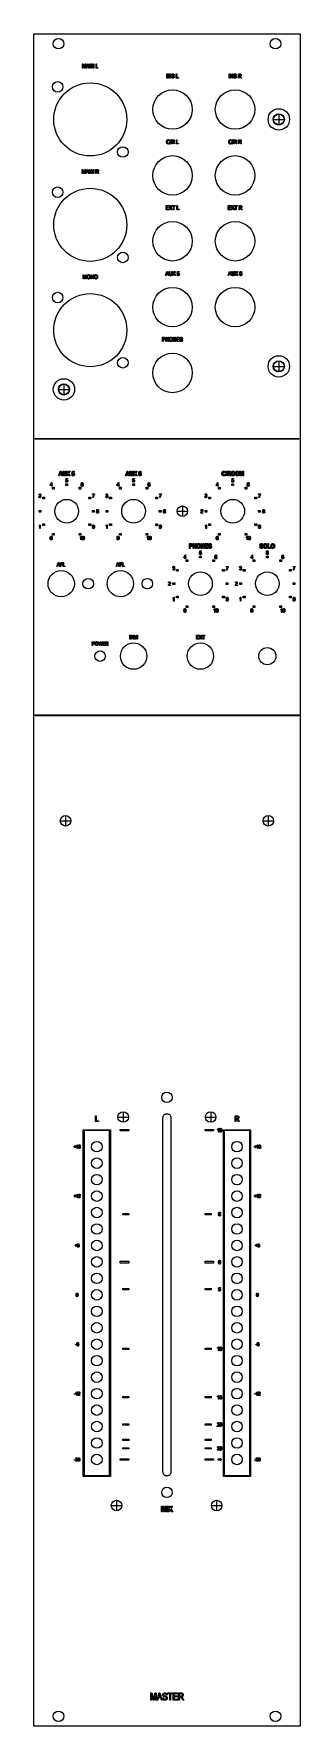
# Model space of a CAD drawing. Header units: millimetres. Extents: x 0 to 81, y 0 to 514.
import ezdxf

# ---------------------------------------------------------------- set-up
doc = ezdxf.new("R2010")
doc.units = ezdxf.units.MM
for name, color, linetype in [('CSK_NO_STUDS', 6, 'CONTINUOUS'), ('CUT', 1, 'CONTINUOUS'), ('LEGEND', 2, 'CONTINUOUS'), ('OUTLINE', 7, 'CONTINUOUS'), ('STUDS', 5, 'CONTINUOUS')]:
    doc.layers.add(name, color=color, linetype=linetype)

msp = doc.modelspace()

# ---------------------------------------------------------------- linework, layer by layer
at = {"layer": 'CSK_NO_STUDS'}
for centre, radius in [((74.45, 488), 3.25), ((74.45, 488), 1.7), ((74.45, 413), 3.25), ((74.45, 413), 1.7), ((9.15, 406), 3.25), ((9.15, 406), 1.7)]:
    msp.add_circle(centre, radius, dxfattribs=at)
at = {"layer": 'CUT'}
msp.add_lwpolyline([(41.65, 77.2), (41.6397, 77.0434), (41.6091, 76.8894), (41.5587, 76.7408), (41.4892, 76.6), (41.402, 76.4695), (41.2985, 76.3515), (41.1805, 76.248), (41.05, 76.1608), (40.9092, 76.0913), (40.7606, 76.0409), (40.6066, 76.0103), (40.45, 76), (40.2934, 76.0103), (40.1394, 76.0409), (39.9908, 76.0913), (39.85, 76.1608), (39.7195, 76.248), (39.6015, 76.3515), (39.498, 76.4695), (39.4108, 76.6), (39.3413, 76.7408), (39.2909, 76.8894), (39.2603, 77.0434), (39.25, 77.2), (39.25, 184.8), (39.2603, 184.9566), (39.2909, 185.1106), (39.3413, 185.2592), (39.4108, 185.4), (39.498, 185.5305), (39.6015, 185.6485), (39.7195, 185.752), (39.85, 185.8392), (39.9908, 185.9087), (40.1394, 185.9591), (40.2934, 185.9897), (40.45, 186), (40.6066, 185.9897), (40.7606, 185.9591), (40.9092, 185.9087), (41.05, 185.8392), (41.1805, 185.752), (41.2985, 185.6485), (41.402, 185.5305), (41.4892, 185.4), (41.5587, 185.2592), (41.6091, 185.1106), (41.6397, 184.9566), (41.65, 184.8)], close=True, dxfattribs=at)
for centre, radius in [((7.5, 511), 1.6), ((73.44, 511), 1.6), ((7.25, 497.9), 1.6), ((17.15, 488), 11.1), ((42.15, 491), 6), ((61.15, 491), 6), ((27.05, 478.1), 1.6), ((42.15, 471), 6), ((61.15, 471), 6), ((7.25, 465.9), 1.6), ((17.15, 456), 11.1), ((42.15, 451), 6), ((61.15, 451), 6), ((27.05, 446.1), 1.6), ((42.15, 431), 6), ((61.15, 431), 6), ((7.25, 433.9), 1.6), ((17.15, 424), 11.1), ((42.15, 411), 6), ((27.05, 414.1), 1.6), ((9.99, 369), 3.6), ((30.31, 369), 3.6), ((60.45, 369), 3.6), ((8.31, 347), 4), ((26.31, 347), 4), ((50.63, 347), 3.6), ((70.95, 347), 3.6), ((16.51, 347), 1.6), ((34.51, 347), 1.6), ((30.31, 325), 4), ((50.63, 325), 4), ((20.15, 325), 1.6), ((70.95, 325), 2.6), ((40.45, 191), 1.6), ((19.15, 176), 1.6), ((61.75, 176), 1.6), ((19.15, 171), 1.6), ((61.75, 171), 1.6), ((19.15, 166), 1.6), ((61.75, 166), 1.6), ((19.15, 161), 1.6), ((61.75, 161), 1.6), ((19.15, 156), 1.6), ((61.75, 156), 1.6), ((19.15, 151), 1.6), ((61.75, 151), 1.6), ((19.15, 146), 1.6), ((61.75, 146), 1.6), ((19.15, 141), 1.6), ((61.75, 141), 1.6), ((19.15, 136), 1.6), ((61.75, 136), 1.6), ((19.15, 131), 1.6), ((61.75, 131), 1.6), ((19.15, 126), 1.6), ((61.75, 126), 1.6), ((19.15, 121), 1.6), ((61.75, 121), 1.6), ((19.15, 116), 1.6), ((61.75, 116), 1.6), ((19.15, 111), 1.6), ((61.75, 111), 1.6), ((19.15, 106), 1.6), ((61.75, 106), 1.6), ((19.15, 101), 1.6), ((61.75, 101), 1.6), ((19.15, 96), 1.6), ((19.15, 91), 1.6), ((61.75, 96), 1.6), ((61.75, 91), 1.6), ((19.15, 86), 1.6), ((61.75, 86), 1.6), ((19.15, 81), 1.6), ((61.75, 81), 1.6), ((40.45, 71), 1.6), ((7.5, 3), 1.6), ((73.44, 3), 1.6)]:
    msp.add_circle(centre, radius, dxfattribs=at)
at = {"layer": 'LEGEND'}
for points in [[(14.7994, 503.5558), (14.7994, 504.8442), (15.0094, 504.8442), (15.2599, 503.9319), (15.31, 503.7412), (15.3149, 503.76), (15.3204, 503.7808), (15.3266, 503.8036), (15.3333, 503.8284), (15.3406, 503.8553), (15.3486, 503.8841), (15.3571, 503.9149), (15.3663, 503.9478), (15.6194, 504.8442), (15.8075, 504.8442), (15.8075, 503.5558), (15.673, 503.5558), (15.673, 504.6342), (15.3654, 503.5558), (15.2397, 503.5558), (14.9338, 504.6526), (14.9338, 503.5558)], [(15.9173, 503.5558), (16.3234, 504.8442), (16.4737, 504.8442), (16.9061, 503.5558), (16.7461, 503.5558), (16.6231, 503.946), (16.1819, 503.946), (16.0659, 503.5558)], [(16.2223, 504.0849), (16.58, 504.0849), (16.4702, 504.4417), (16.4578, 504.4818), (16.4464, 504.52), (16.4358, 504.5563), (16.426, 504.5907), (16.4171, 504.6231), (16.409, 504.6536), (16.4018, 504.6822), (16.3955, 504.7089), (16.3901, 504.6779), (16.3843, 504.647), (16.3779, 504.6162), (16.3711, 504.5854), (16.3637, 504.5547), (16.3557, 504.524), (16.3473, 504.4934), (16.3383, 504.4628)], [(17.0441, 503.5558), (17.0441, 504.8442), (17.1838, 504.8442), (17.1838, 503.5558)], [(17.4238, 503.5558), (17.4238, 504.8442), (17.567, 504.8442), (18.1225, 503.8326), (18.1225, 504.8442), (18.2561, 504.8442), (18.2561, 503.5558), (18.1128, 503.5558), (17.5583, 504.5683), (17.5583, 503.5558)], [(18.8951, 503.5558), (18.8951, 504.8442), (19.0348, 504.8442), (19.0348, 503.7078), (19.5551, 503.7078), (19.5551, 503.5558)], [(40.4449, 500.5558), (40.4449, 501.8442), (40.5847, 501.8442), (40.5847, 500.5558)], [(40.8246, 500.5558), (40.8246, 501.8442), (40.9679, 501.8442), (41.5233, 500.8326), (41.5233, 501.8442), (41.6569, 501.8442), (41.6569, 500.5558), (41.5137, 500.5558), (40.9591, 501.5683), (40.9591, 500.5558)], [(41.8468, 500.9697), (41.9786, 500.9838), (41.9817, 500.9579), (41.9856, 500.9336), (41.9903, 500.9106), (41.9959, 500.8892), (42.0023, 500.8692), (42.0095, 500.8507), (42.0176, 500.8337), (42.0265, 500.8181), (42.0364, 500.8036), (42.0472, 500.7899), (42.059, 500.7769), (42.0719, 500.7646), (42.0857, 500.7531), (42.1006, 500.7422), (42.1164, 500.7321), (42.1333, 500.7228), (42.1509, 500.7143), (42.1691, 500.707), (42.1878, 500.7008), (42.2071, 500.6957), (42.227, 500.6918), (42.2473, 500.689), (42.2683, 500.6873), (42.2897, 500.6867), (42.3201, 500.6877), (42.3487, 500.6905), (42.3755, 500.6953), (42.4006, 500.702), (42.424, 500.7106), (42.4456, 500.7211), (42.4654, 500.7335), (42.4835, 500.7478), (42.4997, 500.7636), (42.5137, 500.7806), (42.5256, 500.7987), (42.5353, 500.818), (42.5428, 500.8384), (42.5482, 500.8599), (42.5515, 500.8826), (42.5525, 500.9064), (42.5521, 500.9205), (42.551, 500.9341), (42.549, 500.9473), (42.5463, 500.9599), (42.5428, 500.9722), (42.5384, 500.984), (42.5334, 500.9953), (42.5275, 501.0062), (42.5208, 501.0166), (42.5134, 501.0266), (42.5051, 501.036), (42.4961, 501.045), (42.4862, 501.0535), (42.4756, 501.0615), (42.4641, 501.069), (42.4519, 501.0761), (42.4374, 501.0832), (42.4193, 501.0911), (42.3975, 501.0996), (42.372, 501.1088), (42.3429, 501.1187), (42.3101, 501.1293), (42.2736, 501.1406), (42.2335, 501.1525), (42.1975, 501.1635), (42.1642, 501.1746), (42.1335, 501.1856), (42.1056, 501.1967), (42.0804, 501.2078), (42.0578, 501.219), (42.038, 501.2301), (42.0208, 501.2413), (42.0054, 501.2529), (41.9909, 501.2652), (41.9773, 501.2783), (41.9646, 501.2922), (41.9527, 501.3068), (41.9417, 501.3221), (41.9316, 501.3383), (41.9224, 501.3551), (41.9141, 501.3727), (41.907, 501.3908), (41.9009, 501.4094), (41.896, 501.4286), (41.8922, 501.4484), (41.8894, 501.4688), (41.8878, 501.4897), (41.8872, 501.5111), (41.8888, 501.5494), (41.8935, 501.5858), (41.9014, 501.6204), (41.9125, 501.6533), (41.9267, 501.6844), (41.9441, 501.7137), (41.9646, 501.7412), (41.9883, 501.7669), (42.0146, 501.7902), (42.0432, 501.8103), (42.074, 501.8274), (42.1069, 501.8414), (42.1421, 501.8522), (42.1794, 501.86), (42.219, 501.8647), (42.2607, 501.8662), (42.2897, 501.8655), (42.3178, 501.8633), (42.3449, 501.8597), (42.3712, 501.8546), (42.3965, 501.848), (42.4208, 501.84), (42.4443, 501.8305), (42.4668, 501.8196), (42.4883, 501.8074), (42.5085, 501.7938), (42.5275, 501.779), (42.5453, 501.7629), (42.5618, 501.7456), (42.5771, 501.727), (42.5911, 501.7072), (42.604, 501.686), (42.6154, 501.6638), (42.6255, 501.6406), (42.6342, 501.6165), (42.6414, 501.5913), (42.6472, 501.5653), (42.6517, 501.5382), (42.6547, 501.5102), (42.6563, 501.4812), (42.5218, 501.4689), (42.5183, 501.4993), (42.5131, 501.5277), (42.5063, 501.5541), (42.4977, 501.5784), (42.4875, 501.6006), (42.4756, 501.6209), (42.4619, 501.6391), (42.4466, 501.6553), (42.4297, 501.6695), (42.4111, 501.6818), (42.3908, 501.6922), (42.369, 501.7008), (42.3455, 501.7074), (42.3203, 501.7121), (42.2935, 501.715), (42.2651, 501.7159), (42.2364, 501.7151), (42.2093, 501.7126), (42.1841, 501.7084), (42.1605, 501.7026), (42.1388, 501.6951), (42.1188, 501.686), (42.1006, 501.6752), (42.0841, 501.6627), (42.0695, 501.649), (42.0568, 501.6342), (42.0461, 501.6185), (42.0373, 501.6018), (42.0305, 501.5841), (42.0256, 501.5654), (42.0227, 501.5458), (42.0217, 501.5252), (42.0224, 501.5062), (42.0245, 501.4883), (42.0281, 501.4715), (42.0331, 501.4558), (42.0395, 501.4411), (42.0474, 501.4276), (42.0567, 501.4152), (42.0674, 501.4039), (42.0806, 501.3931), (42.0974, 501.3823), (42.1177, 501.3715), (42.1417, 501.3606), (42.1691, 501.3497), (42.2002, 501.3388), (42.2348, 501.3279), (42.273, 501.3169), (42.3107, 501.3063), (42.3454, 501.2961), (42.3773, 501.2862), (42.4062, 501.2767), (42.4322, 501.2675), (42.4553, 501.2587), (42.4755, 501.2503), (42.4928, 501.2422), (42.5162, 501.2294), (42.5381, 501.2156), (42.5586, 501.2009), (42.5776, 501.1852), (42.5951, 501.1685), (42.6111, 501.1508), (42.6256, 501.1322), (42.6387, 501.1125), (42.6502, 501.092), (42.6602, 501.0704), (42.6687, 501.0478), (42.6756, 501.0243), (42.681, 500.9998), (42.6848, 500.9744), (42.6871, 500.9479), (42.6879, 500.9205), (42.6871, 500.8931), (42.6846, 500.8664), (42.6806, 500.8402), (42.6749, 500.8147), (42.6676, 500.7898), (42.6587, 500.7655), (42.6482, 500.7418), (42.636, 500.7188), (42.6225, 500.6967), (42.6078, 500.676), (42.5919, 500.6567), (42.5748, 500.6387), (42.5566, 500.6221), (42.5372, 500.6068), (42.5167, 500.5929), (42.495, 500.5804), (42.4721, 500.5692), (42.4481, 500.5596), (42.4229, 500.5514), (42.3966, 500.5448), (42.3692, 500.5396), (42.3406, 500.5359), (42.3109, 500.5337), (42.2801, 500.5329), (42.2323, 500.5348), (42.1871, 500.5403), (42.1443, 500.5495), (42.104, 500.5624), (42.0662, 500.5789), (42.0308, 500.5992), (41.998, 500.6231), (41.9676, 500.6507), (41.9403, 500.6814), (41.9164, 500.7148), (41.896, 500.7508), (41.8792, 500.7893), (41.8658, 500.8305), (41.856, 500.8743), (41.8496, 500.9207), (41.8468, 500.9697)], [(43.2803, 500.5558), (43.2803, 501.8442), (43.42, 501.8442), (43.42, 500.7078), (43.9403, 500.7078), (43.9403, 500.5558)], [(59.3228, 500.5558), (59.3228, 501.8442), (59.4625, 501.8442), (59.4625, 500.5558)], [(59.7024, 500.5558), (59.7024, 501.8442), (59.8457, 501.8442), (60.4012, 500.8326), (60.4012, 501.8442), (60.5348, 501.8442), (60.5348, 500.5558), (60.3915, 500.5558), (59.8369, 501.5683), (59.8369, 500.5558)], [(60.7246, 500.9697), (60.8564, 500.9838), (60.8595, 500.9579), (60.8634, 500.9336), (60.8681, 500.9106), (60.8737, 500.8892), (60.8801, 500.8692), (60.8873, 500.8507), (60.8954, 500.8337), (60.9043, 500.8181), (60.9142, 500.8036), (60.925, 500.7899), (60.9369, 500.7769), (60.9497, 500.7646), (60.9636, 500.7531), (60.9784, 500.7422), (60.9943, 500.7321), (61.0111, 500.7228), (61.0288, 500.7143), (61.0469, 500.707), (61.0657, 500.7008), (61.085, 500.6957), (61.1048, 500.6918), (61.1252, 500.689), (61.1461, 500.6873), (61.1676, 500.6867), (61.1979, 500.6877), (61.2265, 500.6905), (61.2533, 500.6953), (61.2784, 500.702), (61.3018, 500.7106), (61.3234, 500.7211), (61.3433, 500.7335), (61.3614, 500.7478), (61.3775, 500.7636), (61.3916, 500.7806), (61.4034, 500.7987), (61.4131, 500.818), (61.4207, 500.8384), (61.4261, 500.8599), (61.4293, 500.8826), (61.4304, 500.9064), (61.43, 500.9205), (61.4288, 500.9341), (61.4268, 500.9473), (61.4241, 500.9599), (61.4206, 500.9722), (61.4163, 500.984), (61.4112, 500.9953), (61.4053, 501.0062), (61.3987, 501.0166), (61.3912, 501.0266), (61.383, 501.036), (61.3739, 501.045), (61.3641, 501.0535), (61.3534, 501.0615), (61.342, 501.069), (61.3297, 501.0761), (61.3153, 501.0832), (61.2971, 501.0911), (61.2753, 501.0996), (61.2499, 501.1088), (61.2207, 501.1187), (61.1879, 501.1293), (61.1515, 501.1406), (61.1113, 501.1525), (61.0753, 501.1635), (61.042, 501.1746), (61.0114, 501.1856), (60.9834, 501.1967), (60.9582, 501.2078), (60.9357, 501.219), (60.9158, 501.2301), (60.8986, 501.2413), (60.8833, 501.2529), (60.8688, 501.2652), (60.8551, 501.2783), (60.8424, 501.2922), (60.8305, 501.3068), (60.8195, 501.3221), (60.8094, 501.3383), (60.8002, 501.3551), (60.792, 501.3727), (60.7848, 501.3908), (60.7788, 501.4094), (60.7738, 501.4286), (60.77, 501.4484), (60.7672, 501.4688), (60.7656, 501.4897), (60.765, 501.5111), (60.7666, 501.5494), (60.7714, 501.5858), (60.7793, 501.6204), (60.7903, 501.6533), (60.8045, 501.6844), (60.8219, 501.7137), (60.8424, 501.7412), (60.8661, 501.7669), (60.8925, 501.7902), (60.921, 501.8103), (60.9518, 501.8274), (60.9848, 501.8414), (61.0199, 501.8522), (61.0573, 501.86), (61.0968, 501.8647), (61.1386, 501.8662), (61.1676, 501.8655), (61.1956, 501.8633), (61.2228, 501.8597), (61.249, 501.8546), (61.2743, 501.848), (61.2987, 501.84), (61.3221, 501.8305), (61.3447, 501.8196), (61.3661, 501.8074), (61.3864, 501.7938), (61.4054, 501.779), (61.4231, 501.7629), (61.4396, 501.7456), (61.4549, 501.727), (61.469, 501.7072), (61.4818, 501.686), (61.4933, 501.6638), (61.5033, 501.6406), (61.512, 501.6165), (61.5193, 501.5913), (61.5251, 501.5653), (61.5295, 501.5382), (61.5325, 501.5102), (61.5341, 501.4812), (61.3996, 501.4689), (61.3961, 501.4993), (61.391, 501.5277), (61.3841, 501.5541), (61.3755, 501.5784), (61.3653, 501.6006), (61.3534, 501.6209), (61.3398, 501.6391), (61.3245, 501.6553), (61.3075, 501.6695), (61.2889, 501.6818), (61.2687, 501.6922), (61.2468, 501.7008), (61.2233, 501.7074), (61.1981, 501.7121), (61.1714, 501.715), (61.143, 501.7159), (61.1142, 501.7151), (61.0872, 501.7126), (61.0619, 501.7084), (61.0384, 501.7026), (61.0166, 501.6951), (60.9966, 501.686), (60.9784, 501.6752), (60.9619, 501.6627), (60.9473, 501.649), (60.9346, 501.6342), (60.9239, 501.6185), (60.9151, 501.6018), (60.9083, 501.5841), (60.9034, 501.5654), (60.9005, 501.5458), (60.8995, 501.5252), (60.9002, 501.5062), (60.9024, 501.4883), (60.9059, 501.4715), (60.9109, 501.4558), (60.9174, 501.4411), (60.9252, 501.4276), (60.9345, 501.4152), (60.9452, 501.4039), (60.9584, 501.3931), (60.9752, 501.3823), (60.9956, 501.3715), (61.0195, 501.3606), (61.047, 501.3497), (61.078, 501.3388), (61.1127, 501.3279), (61.1509, 501.3169), (61.1885, 501.3063), (61.2233, 501.2961), (61.2551, 501.2862), (61.284, 501.2767), (61.31, 501.2675), (61.3331, 501.2587), (61.3533, 501.2503), (61.3706, 501.2422), (61.394, 501.2294), (61.416, 501.2156), (61.4364, 501.2009), (61.4554, 501.1852), (61.4729, 501.1685), (61.4889, 501.1508), (61.5035, 501.1322), (61.5165, 501.1125), (61.528, 501.092), (61.538, 501.0704), (61.5465, 501.0478), (61.5534, 501.0243), (61.5588, 500.9998), (61.5626, 500.9744), (61.565, 500.9479), (61.5657, 500.9205), (61.5649, 500.8931), (61.5625, 500.8664), (61.5584, 500.8402), (61.5528, 500.8147), (61.5455, 500.7898), (61.5366, 500.7655), (61.526, 500.7418), (61.5139, 500.7188), (61.5003, 500.6967), (61.4856, 500.676), (61.4697, 500.6567), (61.4527, 500.6387), (61.4345, 500.6221), (61.4151, 500.6068), (61.3945, 500.5929), (61.3728, 500.5804), (61.3499, 500.5692), (61.3259, 500.5596), (61.3008, 500.5514), (61.2745, 500.5448), (61.247, 500.5396), (61.2185, 500.5359), (61.1888, 500.5337), (61.1579, 500.5329), (61.1102, 500.5348), (61.0649, 500.5403), (61.0221, 500.5495), (60.9818, 500.5624), (60.944, 500.5789), (60.9087, 500.5992), (60.8758, 500.6231), (60.8455, 500.6507), (60.8181, 500.6814), (60.7942, 500.7148), (60.7739, 500.7508), (60.757, 500.7893), (60.7437, 500.8305), (60.7338, 500.8743), (60.7275, 500.9207), (60.7246, 500.9697)], [(62.166, 500.5558), (62.166, 501.8442), (62.6345, 501.8442), (62.67, 501.8437), (62.7031, 501.842), (62.7337, 501.8392), (62.762, 501.8352), (62.7879, 501.8302), (62.8114, 501.824), (62.8325, 501.8166), (62.8511, 501.8082), (62.8682, 501.7984), (62.8845, 501.7872), (62.9, 501.7744), (62.9147, 501.7602), (62.9287, 501.7444), (62.9418, 501.7272), (62.9542, 501.7085), (62.9658, 501.6882), (62.9763, 501.6668), (62.9854, 501.6446), (62.9931, 501.6215), (62.9994, 501.5976), (63.0043, 501.5728), (63.0078, 501.5473), (63.0099, 501.5208), (63.0106, 501.4936), (63.0095, 501.4579), (63.0059, 501.4241), (63, 501.3919), (62.9916, 501.3615), (62.9809, 501.3328), (62.9679, 501.3059), (62.9524, 501.2806), (62.9346, 501.2571), (62.9145, 501.2355), (62.8923, 501.216), (62.8679, 501.1985), (62.8413, 501.1831), (62.8126, 501.1697), (62.7818, 501.1584), (62.7488, 501.1492), (62.7136, 501.142), (62.7279, 501.1332), (62.7413, 501.1244), (62.7538, 501.1155), (62.7654, 501.1066), (62.7762, 501.0977), (62.7861, 501.0888), (62.7951, 501.0798), (62.8032, 501.0708), (62.8186, 501.0521), (62.8335, 501.0328), (62.8479, 501.0131), (62.8619, 500.9928), (62.8754, 500.972), (62.8884, 500.9507), (62.901, 500.9288), (62.9131, 500.9064), (63.0977, 500.5558), (62.9219, 500.5558), (62.7813, 500.8238), (62.7614, 500.8616), (62.7429, 500.8961), (62.7256, 500.9274), (62.7095, 500.9554), (62.6947, 500.9803), (62.6811, 501.002), (62.6688, 501.0204), (62.6578, 501.0356), (62.6474, 501.0487), (62.6371, 501.0607), (62.6268, 501.0715), (62.6167, 501.0812), (62.6066, 501.0899), (62.5966, 501.0974), (62.5867, 501.1038), (62.5769, 501.109), (62.5666, 501.1135), (62.5554, 501.1173), (62.5432, 501.1205), (62.53, 501.1232), (62.5158, 501.1253), (62.5007, 501.1267), (62.4846, 501.1276), (62.4675, 501.1279), (62.3058, 501.1279), (62.3058, 500.5558)], [(62.3058, 501.2756), (62.6063, 501.2756), (62.6302, 501.276), (62.6526, 501.2771), (62.6735, 501.2789), (62.6929, 501.2815), (62.7109, 501.2849), (62.7273, 501.2889), (62.7423, 501.2938), (62.7558, 501.2993), (62.7682, 501.3057), (62.7799, 501.3129), (62.791, 501.3209), (62.8015, 501.3299), (62.8112, 501.3396), (62.8204, 501.3502), (62.8288, 501.3617), (62.8366, 501.374), (62.8436, 501.387), (62.8497, 501.4006), (62.8548, 501.4146), (62.859, 501.4292), (62.8623, 501.4443), (62.8646, 501.4599), (62.866, 501.476), (62.8665, 501.4927), (62.8656, 501.5164), (62.8629, 501.5388), (62.8585, 501.56), (62.8522, 501.5798), (62.8442, 501.5983), (62.8344, 501.6155), (62.8228, 501.6314), (62.8094, 501.646), (62.7942, 501.6591), (62.7773, 501.6705), (62.7587, 501.6801), (62.7384, 501.6879), (62.7163, 501.694), (62.6925, 501.6984), (62.667, 501.701), (62.6397, 501.7019), (62.3058, 501.7019)], [(41.1278, 481.0075), (41.2685, 480.9645), (41.2557, 480.9119), (41.2408, 480.8628), (41.2237, 480.8171), (41.2044, 480.7749), (41.1829, 480.7362), (41.1593, 480.7009), (41.1334, 480.669), (41.1054, 480.6406), (41.0755, 480.6155), (41.044, 480.5939), (41.011, 480.5755), (40.9763, 480.5605), (40.9401, 480.5488), (40.9023, 480.5405), (40.8629, 480.5355), (40.822, 480.5338), (40.7859, 480.5349), (40.7512, 480.5383), (40.7179, 480.5439), (40.6859, 480.5517), (40.6552, 480.5618), (40.6258, 480.5741), (40.5977, 480.5886), (40.571, 480.6054), (40.5456, 480.6247), (40.5213, 480.6466), (40.4982, 480.6713), (40.4763, 480.6987), (40.4556, 480.7288), (40.4361, 480.7616), (40.4177, 480.7971), (40.4005, 480.8353), (40.385, 480.8757), (40.3715, 480.9179), (40.3601, 480.9619), (40.3508, 481.0077), (40.3435, 481.0553), (40.3383, 481.1047), (40.3352, 481.1558), (40.3342, 481.2088), (40.3352, 481.2609), (40.3383, 481.311), (40.3435, 481.3591), (40.3508, 481.4051), (40.3601, 481.4491), (40.3715, 481.491), (40.385, 481.5309), (40.4005, 481.5687), (40.4179, 481.6044), (40.4367, 481.6378), (40.4569, 481.669), (40.4786, 481.6979), (40.5019, 481.7246), (40.5265, 481.749), (40.5527, 481.7712), (40.5803, 481.7911), (40.609, 481.8087), (40.6386, 481.8239), (40.669, 481.8369), (40.7002, 481.8474), (40.7323, 481.8556), (40.7652, 481.8615), (40.7989, 481.865), (40.8334, 481.8662), (40.871, 481.8647), (40.9072, 481.8603), (40.942, 481.8528), (40.9756, 481.8424), (41.0077, 481.829), (41.0386, 481.8126), (41.0681, 481.7932), (41.0962, 481.7708), (41.1226, 481.7456), (41.147, 481.7176), (41.1693, 481.6868), (41.1896, 481.6532), (41.2078, 481.6168), (41.2239, 481.5776), (41.238, 481.5357), (41.25, 481.4909), (41.1129, 481.4514), (41.0931, 481.5144), (41.0689, 481.569), (41.0403, 481.6153), (41.0072, 481.6531), (40.9697, 481.6825), (40.9278, 481.7035), (40.8815, 481.7161), (40.8308, 481.7203), (40.8048, 481.7195), (40.7798, 481.7169), (40.7556, 481.7127), (40.7323, 481.7068), (40.7099, 481.6992), (40.6884, 481.6899), (40.6677, 481.6789), (40.6479, 481.6663), (40.6291, 481.6518), (40.6112, 481.6355), (40.5943, 481.6173), (40.5784, 481.5972), (40.5635, 481.5752), (40.5495, 481.5513), (40.5365, 481.5256), (40.5245, 481.4979), (40.5136, 481.4684), (40.5043, 481.437), (40.4963, 481.4037), (40.4899, 481.3685), (40.4848, 481.3314), (40.4812, 481.2924), (40.479, 481.2516), (40.4783, 481.2088), (40.4798, 481.1447), (40.4841, 481.0848), (40.4914, 481.029), (40.5016, 480.9773), (40.5147, 480.9298), (40.5307, 480.8864), (40.5496, 480.8471), (40.5715, 480.812), (40.5957, 480.781), (40.6219, 480.7541), (40.65, 480.7314), (40.68, 480.7128), (40.712, 480.6983), (40.7458, 480.688), (40.7816, 480.6818), (40.8193, 480.6797), (40.8474, 480.681), (40.8745, 480.6848), (40.9006, 480.6911), (40.9258, 480.7), (40.95, 480.7114), (40.9732, 480.7254), (40.9954, 480.7419), (41.0167, 480.761), (41.0366, 480.7826), (41.0547, 480.8069), (41.0712, 480.8338), (41.086, 480.8633), (41.099, 480.8954), (41.1103, 480.9301), (41.1199, 480.9675), (41.1278, 481.0075)], [(41.3291, 480.5338), (41.635, 481.8662), (41.7396, 481.8662), (41.4328, 480.5338)], [(41.8529, 480.5558), (41.8529, 481.8442), (42.3214, 481.8442), (42.3569, 481.8437), (42.39, 481.842), (42.4207, 481.8392), (42.4489, 481.8352), (42.4748, 481.8302), (42.4983, 481.824), (42.5194, 481.8166), (42.538, 481.8082), (42.5551, 481.7984), (42.5714, 481.7872), (42.5869, 481.7744), (42.6016, 481.7602), (42.6156, 481.7444), (42.6288, 481.7272), (42.6411, 481.7085), (42.6527, 481.6882), (42.6632, 481.6668), (42.6723, 481.6446), (42.68, 481.6215), (42.6864, 481.5976), (42.6913, 481.5728), (42.6948, 481.5473), (42.6969, 481.5208), (42.6976, 481.4936), (42.6964, 481.4579), (42.6928, 481.4241), (42.6869, 481.3919), (42.6786, 481.3615), (42.6679, 481.3328), (42.6548, 481.3059), (42.6394, 481.2806), (42.6215, 481.2571), (42.6014, 481.2355), (42.5792, 481.216), (42.5548, 481.1985), (42.5283, 481.1831), (42.4996, 481.1697), (42.4687, 481.1584), (42.4357, 481.1492), (42.4005, 481.142), (42.4148, 481.1332), (42.4282, 481.1244), (42.4407, 481.1155), (42.4523, 481.1066), (42.4631, 481.0977), (42.473, 481.0888), (42.482, 481.0798), (42.4901, 481.0708), (42.5055, 481.0521), (42.5204, 481.0328), (42.5348, 481.0131), (42.5488, 480.9928), (42.5623, 480.972), (42.5753, 480.9507), (42.5879, 480.9288), (42.6, 480.9064), (42.7846, 480.5558), (42.6088, 480.5558), (42.4682, 480.8238), (42.4484, 480.8616), (42.4298, 480.8961), (42.4125, 480.9274), (42.3964, 480.9554), (42.3816, 480.9803), (42.3681, 481.002), (42.3557, 481.0204), (42.3447, 481.0356), (42.3343, 481.0487), (42.324, 481.0607), (42.3137, 481.0715), (42.3036, 481.0812), (42.2935, 481.0899), (42.2835, 481.0974), (42.2736, 481.1038), (42.2638, 481.109), (42.2536, 481.1135), (42.2423, 481.1173), (42.2301, 481.1205), (42.2169, 481.1232), (42.2027, 481.1253), (42.1876, 481.1267), (42.1715, 481.1276), (42.1544, 481.1279), (41.9927, 481.1279), (41.9927, 480.5558)], [(41.9927, 481.2756), (42.2933, 481.2756), (42.3171, 481.276), (42.3395, 481.2771), (42.3604, 481.2789), (42.3798, 481.2815), (42.3978, 481.2849), (42.4142, 481.2889), (42.4292, 481.2938), (42.4427, 481.2993), (42.4551, 481.3057), (42.4668, 481.3129), (42.4779, 481.3209), (42.4884, 481.3299), (42.4982, 481.3396), (42.5073, 481.3502), (42.5157, 481.3617), (42.5235, 481.374), (42.5305, 481.387), (42.5366, 481.4006), (42.5417, 481.4146), (42.5459, 481.4292), (42.5492, 481.4443), (42.5516, 481.4599), (42.553, 481.476), (42.5534, 481.4927), (42.5525, 481.5164), (42.5498, 481.5388), (42.5454, 481.56), (42.5391, 481.5798), (42.5311, 481.5983), (42.5213, 481.6155), (42.5097, 481.6314), (42.4963, 481.646), (42.4811, 481.6591), (42.4643, 481.6705), (42.4457, 481.6801), (42.4253, 481.6879), (42.4032, 481.694), (42.3794, 481.6984), (42.3539, 481.701), (42.3267, 481.7019), (41.9927, 481.7019)], [(43.3207, 480.5558), (43.3207, 481.8442), (43.4604, 481.8442), (43.4604, 480.7078), (43.9808, 480.7078), (43.9808, 480.5558)], [(60.0057, 481.0075), (60.1463, 480.9645), (60.1336, 480.9119), (60.1186, 480.8628), (60.1015, 480.8171), (60.0822, 480.7749), (60.0608, 480.7362), (60.0371, 480.7009), (60.0113, 480.669), (59.9833, 480.6406), (59.9533, 480.6155), (59.9219, 480.5939), (59.8888, 480.5755), (59.8542, 480.5605), (59.8179, 480.5488), (59.7801, 480.5405), (59.7408, 480.5355), (59.6998, 480.5338), (59.6638, 480.5349), (59.6291, 480.5383), (59.5957, 480.5439), (59.5637, 480.5517), (59.533, 480.5618), (59.5036, 480.5741), (59.4756, 480.5886), (59.4489, 480.6054), (59.4234, 480.6247), (59.3992, 480.6466), (59.3761, 480.6713), (59.3542, 480.6987), (59.3335, 480.7288), (59.3139, 480.7616), (59.2955, 480.7971), (59.2784, 480.8353), (59.2628, 480.8757), (59.2493, 480.9179), (59.2379, 480.9619), (59.2286, 481.0077), (59.2213, 481.0553), (59.2162, 481.1047), (59.213, 481.1558), (59.212, 481.2088), (59.213, 481.2609), (59.2162, 481.311), (59.2213, 481.3591), (59.2286, 481.4051), (59.2379, 481.4491), (59.2493, 481.491), (59.2628, 481.5309), (59.2784, 481.5687), (59.2957, 481.6044), (59.3145, 481.6378), (59.3347, 481.669), (59.3565, 481.6979), (59.3797, 481.7246), (59.4044, 481.749), (59.4305, 481.7712), (59.4581, 481.7911), (59.4869, 481.8087), (59.5164, 481.8239), (59.5468, 481.8369), (59.5781, 481.8474), (59.6101, 481.8556), (59.643, 481.8615), (59.6767, 481.865), (59.7112, 481.8662), (59.7488, 481.8647), (59.785, 481.8603), (59.8199, 481.8528), (59.8534, 481.8424), (59.8856, 481.829), (59.9164, 481.8126), (59.9459, 481.7932), (59.974, 481.7708), (60.0005, 481.7456), (60.0248, 481.7176), (60.0472, 481.6868), (60.0674, 481.6532), (60.0856, 481.6168), (60.1017, 481.5776), (60.1158, 481.5357), (60.1278, 481.4909), (59.9907, 481.4514), (59.9709, 481.5144), (59.9467, 481.569), (59.9181, 481.6153), (59.885, 481.6531), (59.8476, 481.6825), (59.8057, 481.7035), (59.7593, 481.7161), (59.7086, 481.7203), (59.6827, 481.7195), (59.6576, 481.7169), (59.6334, 481.7127), (59.6102, 481.7068), (59.5877, 481.6992), (59.5662, 481.6899), (59.5456, 481.6789), (59.5258, 481.6663), (59.5069, 481.6518), (59.4891, 481.6355), (59.4722, 481.6173), (59.4562, 481.5972), (59.4413, 481.5752), (59.4273, 481.5513), (59.4143, 481.5256), (59.4023, 481.4979), (59.3915, 481.4684), (59.3821, 481.437), (59.3742, 481.4037), (59.3677, 481.3685), (59.3626, 481.3314), (59.359, 481.2924), (59.3569, 481.2516), (59.3562, 481.2088), (59.3576, 481.1447), (59.362, 481.0848), (59.3693, 481.029), (59.3794, 480.9773), (59.3925, 480.9298), (59.4086, 480.8864), (59.4275, 480.8471), (59.4493, 480.812), (59.4736, 480.781), (59.4997, 480.7541), (59.5278, 480.7314), (59.5579, 480.7128), (59.5898, 480.6983), (59.6237, 480.688), (59.6595, 480.6818), (59.6972, 480.6797), (59.7252, 480.681), (59.7523, 480.6848), (59.7785, 480.6911), (59.8036, 480.7), (59.8278, 480.7114), (59.851, 480.7254), (59.8732, 480.7419), (59.8945, 480.761), (59.9144, 480.7826), (59.9326, 480.8069), (59.9491, 480.8338), (59.9638, 480.8633), (59.9768, 480.8954), (59.9882, 480.9301), (59.9978, 480.9675), (60.0057, 481.0075)], [(60.2069, 480.5338), (60.5128, 481.8662), (60.6174, 481.8662), (60.3106, 480.5338)], [(60.7308, 480.5558), (60.7308, 481.8442), (61.1992, 481.8442), (61.2347, 481.8437), (61.2678, 481.842), (61.2985, 481.8392), (61.3268, 481.8352), (61.3526, 481.8302), (61.3761, 481.824), (61.3972, 481.8166), (61.4159, 481.8082), (61.4329, 481.7984), (61.4492, 481.7872), (61.4648, 481.7744), (61.4795, 481.7602), (61.4934, 481.7444), (61.5066, 481.7272), (61.519, 481.7085), (61.5306, 481.6882), (61.5411, 481.6668), (61.5502, 481.6446), (61.5579, 481.6215), (61.5642, 481.5976), (61.5691, 481.5728), (61.5726, 481.5473), (61.5747, 481.5208), (61.5754, 481.4936), (61.5742, 481.4579), (61.5706, 481.4241), (61.5647, 481.3919), (61.5564, 481.3615), (61.5457, 481.3328), (61.5326, 481.3059), (61.5172, 481.2806), (61.4994, 481.2571), (61.4793, 481.2355), (61.457, 481.216), (61.4326, 481.1985), (61.4061, 481.1831), (61.3774, 481.1697), (61.3465, 481.1584), (61.3135, 481.1492), (61.2783, 481.142), (61.2926, 481.1332), (61.306, 481.1244), (61.3185, 481.1155), (61.3302, 481.1066), (61.3409, 481.0977), (61.3508, 481.0888), (61.3598, 481.0798), (61.368, 481.0708), (61.3833, 481.0521), (61.3982, 481.0328), (61.4127, 481.0131), (61.4266, 480.9928), (61.4401, 480.972), (61.4532, 480.9507), (61.4657, 480.9288), (61.4778, 480.9064), (61.6624, 480.5558), (61.4866, 480.5558), (61.346, 480.8238), (61.3262, 480.8616), (61.3076, 480.8961), (61.2903, 480.9274), (61.2743, 480.9554), (61.2594, 480.9803), (61.2459, 481.002), (61.2336, 481.0204), (61.2225, 481.0356), (61.2121, 481.0487), (61.2018, 481.0607), (61.1916, 481.0715), (61.1814, 481.0812), (61.1714, 481.0899), (61.1614, 481.0974), (61.1515, 481.1038), (61.1417, 481.109), (61.1314, 481.1135), (61.1201, 481.1173), (61.1079, 481.1205), (61.0947, 481.1232), (61.0806, 481.1253), (61.0654, 481.1267), (61.0493, 481.1276), (61.0322, 481.1279), (60.8705, 481.1279), (60.8705, 480.5558)], [(60.8705, 481.2756), (61.1711, 481.2756), (61.195, 481.276), (61.2173, 481.2771), (61.2382, 481.2789), (61.2577, 481.2815), (61.2756, 481.2849), (61.2921, 481.2889), (61.307, 481.2938), (61.3205, 481.2993), (61.3329, 481.3057), (61.3447, 481.3129), (61.3558, 481.3209), (61.3662, 481.3299), (61.376, 481.3396), (61.3851, 481.3502), (61.3936, 481.3617), (61.4014, 481.374), (61.4084, 481.387), (61.4144, 481.4006), (61.4196, 481.4146), (61.4238, 481.4292), (61.427, 481.4443), (61.4294, 481.4599), (61.4308, 481.476), (61.4313, 481.4927), (61.4304, 481.5164), (61.4277, 481.5388), (61.4232, 481.56), (61.417, 481.5798), (61.4089, 481.5983), (61.3991, 481.6155), (61.3875, 481.6314), (61.3741, 481.646), (61.359, 481.6591), (61.3421, 481.6705), (61.3235, 481.6801), (61.3031, 481.6879), (61.2811, 481.694), (61.2573, 481.6984), (61.2318, 481.701), (61.2045, 481.7019), (60.8705, 481.7019)], [(62.2064, 480.5558), (62.2064, 481.8442), (62.6749, 481.8442), (62.7104, 481.8437), (62.7435, 481.842), (62.7742, 481.8392), (62.8025, 481.8352), (62.8283, 481.8302), (62.8518, 481.824), (62.8729, 481.8166), (62.8916, 481.8082), (62.9086, 481.7984), (62.9249, 481.7872), (62.9404, 481.7744), (62.9552, 481.7602), (62.9691, 481.7444), (62.9823, 481.7272), (62.9947, 481.7085), (63.0063, 481.6882), (63.0168, 481.6668), (63.0259, 481.6446), (63.0336, 481.6215), (63.0399, 481.5976), (63.0448, 481.5728), (63.0483, 481.5473), (63.0504, 481.5208), (63.0511, 481.4936), (63.0499, 481.4579), (63.0463, 481.4241), (63.0404, 481.3919), (63.0321, 481.3615), (63.0214, 481.3328), (63.0083, 481.3059), (62.9929, 481.2806), (62.975, 481.2571), (62.955, 481.2355), (62.9327, 481.216), (62.9083, 481.1985), (62.8818, 481.1831), (62.8531, 481.1697), (62.8222, 481.1584), (62.7892, 481.1492), (62.754, 481.142), (62.7683, 481.1332), (62.7817, 481.1244), (62.7942, 481.1155), (62.8059, 481.1066), (62.8166, 481.0977), (62.8265, 481.0888), (62.8355, 481.0798), (62.8437, 481.0708), (62.859, 481.0521), (62.8739, 481.0328), (62.8884, 481.0131), (62.9023, 480.9928), (62.9158, 480.972), (62.9289, 480.9507), (62.9414, 480.9288), (62.9535, 480.9064), (63.1381, 480.5558), (62.9623, 480.5558), (62.8217, 480.8238), (62.8019, 480.8616), (62.7833, 480.8961), (62.766, 480.9274), (62.7499, 480.9554), (62.7351, 480.9803), (62.7216, 481.002), (62.7093, 481.0204), (62.6982, 481.0356), (62.6878, 481.0487), (62.6775, 481.0607), (62.6673, 481.0715), (62.6571, 481.0812), (62.647, 481.0899), (62.6371, 481.0974), (62.6272, 481.1038), (62.6173, 481.109), (62.6071, 481.1135), (62.5958, 481.1173), (62.5836, 481.1205), (62.5704, 481.1232), (62.5563, 481.1253), (62.5411, 481.1267), (62.525, 481.1276), (62.5079, 481.1279), (62.3462, 481.1279), (62.3462, 480.5558)], [(62.3462, 481.2756), (62.6468, 481.2756), (62.6706, 481.276), (62.693, 481.2771), (62.7139, 481.2789), (62.7333, 481.2815), (62.7513, 481.2849), (62.7677, 481.2889), (62.7827, 481.2938), (62.7962, 481.2993), (62.8086, 481.3057), (62.8204, 481.3129), (62.8315, 481.3209), (62.8419, 481.3299), (62.8517, 481.3396), (62.8608, 481.3502), (62.8693, 481.3617), (62.8771, 481.374), (62.8841, 481.387), (62.8901, 481.4006), (62.8953, 481.4146), (62.8995, 481.4292), (62.9027, 481.4443), (62.9051, 481.4599), (62.9065, 481.476), (62.9069, 481.4927), (62.906, 481.5164), (62.9034, 481.5388), (62.8989, 481.56), (62.8927, 481.5798), (62.8846, 481.5983), (62.8748, 481.6155), (62.8632, 481.6314), (62.8498, 481.646), (62.8347, 481.6591), (62.8178, 481.6705), (62.7992, 481.6801), (62.7788, 481.6879), (62.7568, 481.694), (62.733, 481.6984), (62.7074, 481.701), (62.6802, 481.7019), (62.3462, 481.7019)], [(14.6772, 471.5558), (14.6772, 472.8442), (14.8873, 472.8442), (15.1377, 471.9319), (15.1878, 471.7412), (15.1928, 471.76), (15.1983, 471.7808), (15.2044, 471.8036), (15.2111, 471.8284), (15.2185, 471.8553), (15.2264, 471.8841), (15.2349, 471.9149), (15.2441, 471.9478), (15.4972, 472.8442), (15.6853, 472.8442), (15.6853, 471.5558), (15.5508, 471.5558), (15.5508, 472.6342), (15.2432, 471.5558), (15.1175, 471.5558), (14.8117, 472.6526), (14.8117, 471.5558)], [(15.7952, 471.5558), (16.2012, 472.8442), (16.3515, 472.8442), (16.7839, 471.5558), (16.624, 471.5558), (16.5009, 471.946), (16.0597, 471.946), (15.9437, 471.5558)], [(16.1001, 472.0849), (16.4579, 472.0849), (16.348, 472.4417), (16.3357, 472.4818), (16.3242, 472.52), (16.3136, 472.5563), (16.3038, 472.5907), (16.2949, 472.6231), (16.2869, 472.6536), (16.2796, 472.6822), (16.2733, 472.7089), (16.268, 472.6779), (16.2621, 472.647), (16.2558, 472.6162), (16.2489, 472.5854), (16.2415, 472.5547), (16.2336, 472.524), (16.2251, 472.4934), (16.2162, 472.4628)], [(16.9219, 471.5558), (16.9219, 472.8442), (17.0617, 472.8442), (17.0617, 471.5558)], [(17.3016, 471.5558), (17.3016, 472.8442), (17.4449, 472.8442), (18.0003, 471.8326), (18.0003, 472.8442), (18.1339, 472.8442), (18.1339, 471.5558), (17.9907, 471.5558), (17.4361, 472.5683), (17.4361, 471.5558)], [(18.7808, 471.5558), (18.7808, 472.8442), (19.2493, 472.8442), (19.2848, 472.8437), (19.3178, 472.842), (19.3485, 472.8392), (19.3768, 472.8352), (19.4027, 472.8302), (19.4262, 472.824), (19.4472, 472.8166), (19.4659, 472.8082), (19.483, 472.7984), (19.4993, 472.7872), (19.5148, 472.7744), (19.5295, 472.7602), (19.5435, 472.7444), (19.5566, 472.7272), (19.569, 472.7085), (19.5806, 472.6882), (19.5911, 472.6668), (19.6002, 472.6446), (19.6079, 472.6215), (19.6142, 472.5976), (19.6191, 472.5728), (19.6226, 472.5473), (19.6247, 472.5208), (19.6254, 472.4936), (19.6243, 472.4579), (19.6207, 472.4241), (19.6147, 472.3919), (19.6064, 472.3615), (19.5957, 472.3328), (19.5827, 472.3059), (19.5672, 472.2806), (19.5494, 472.2571), (19.5293, 472.2355), (19.5071, 472.216), (19.4827, 472.1985), (19.4561, 472.1831), (19.4274, 472.1697), (19.3966, 472.1584), (19.3635, 472.1492), (19.3284, 472.142), (19.3427, 472.1332), (19.3561, 472.1244), (19.3686, 472.1155), (19.3802, 472.1066), (19.391, 472.0977), (19.4009, 472.0888), (19.4099, 472.0798), (19.418, 472.0708), (19.4334, 472.0521), (19.4483, 472.0328), (19.4627, 472.0131), (19.4767, 471.9928), (19.4902, 471.972), (19.5032, 471.9507), (19.5158, 471.9288), (19.5279, 471.9064), (19.7125, 471.5558), (19.5367, 471.5558), (19.396, 471.8238), (19.3762, 471.8616), (19.3577, 471.8961), (19.3404, 471.9274), (19.3243, 471.9554), (19.3095, 471.9803), (19.2959, 472.002), (19.2836, 472.0204), (19.2726, 472.0356), (19.2622, 472.0487), (19.2518, 472.0607), (19.2416, 472.0715), (19.2315, 472.0812), (19.2214, 472.0899), (19.2114, 472.0974), (19.2015, 472.1038), (19.1917, 472.109), (19.1814, 472.1135), (19.1702, 472.1173), (19.158, 472.1205), (19.1448, 472.1232), (19.1306, 472.1253), (19.1155, 472.1267), (19.0994, 472.1276), (19.0823, 472.1279), (18.9206, 472.1279), (18.9206, 471.5558)], [(18.9206, 472.2756), (19.2211, 472.2756), (19.245, 472.276), (19.2674, 472.2771), (19.2883, 472.2789), (19.3077, 472.2815), (19.3257, 472.2849), (19.3421, 472.2889), (19.3571, 472.2938), (19.3706, 472.2993), (19.383, 472.3057), (19.3947, 472.3129), (19.4058, 472.3209), (19.4163, 472.3299), (19.426, 472.3396), (19.4352, 472.3502), (19.4436, 472.3617), (19.4514, 472.374), (19.4584, 472.387), (19.4645, 472.4006), (19.4696, 472.4146), (19.4738, 472.4292), (19.4771, 472.4443), (19.4794, 472.4599), (19.4808, 472.476), (19.4813, 472.4927), (19.4804, 472.5164), (19.4777, 472.5388), (19.4733, 472.56), (19.467, 472.5798), (19.459, 472.5983), (19.4492, 472.6155), (19.4376, 472.6314), (19.4242, 472.646), (19.409, 472.6591), (19.3921, 472.6705), (19.3735, 472.6801), (19.3532, 472.6879), (19.3311, 472.694), (19.3073, 472.6984), (19.2818, 472.701), (19.2545, 472.7019), (18.9206, 472.7019)], [(40.216, 460.5558), (40.216, 461.8442), (40.9797, 461.8442), (40.9797, 461.6922), (40.3557, 461.6922), (40.3557, 461.2976), (40.9402, 461.2976), (40.9402, 461.1464), (40.3557, 461.1464), (40.3557, 460.7078), (41.0043, 460.7078), (41.0043, 460.5558)], [(41.0905, 460.5558), (41.4992, 461.2272), (41.1388, 461.8442), (41.3049, 461.8442), (41.4974, 461.5138), (41.5116, 461.489), (41.5248, 461.4656), (41.5369, 461.4437), (41.5479, 461.4232), (41.558, 461.4042), (41.567, 461.3865), (41.5749, 461.3703), (41.5818, 461.3556), (41.5906, 461.3729), (41.5999, 461.3904), (41.6096, 461.4083), (41.6198, 461.4265), (41.6305, 461.445), (41.6416, 461.4638), (41.6532, 461.4829), (41.6653, 461.5023), (41.8789, 461.8442), (42.03, 461.8442), (41.6591, 461.2369), (42.059, 460.5558), (41.8868, 460.5558), (41.6205, 461.0154), (41.6149, 461.0252), (41.6094, 461.0353), (41.6037, 461.0457), (41.598, 461.0563), (41.5923, 461.0672), (41.5865, 461.0784), (41.5807, 461.0898), (41.5748, 461.1016), (41.5661, 461.0847), (41.5581, 461.0692), (41.5507, 461.055), (41.544, 461.0422), (41.538, 461.0308), (41.5326, 461.0208), (41.5278, 461.0122), (41.5238, 461.0049), (41.2583, 460.5558)], [(42.4528, 460.5558), (42.4528, 461.6922), (42.1047, 461.6922), (42.1047, 461.8442), (42.9423, 461.8442), (42.9423, 461.6922), (42.5925, 461.6922), (42.5925, 460.5558)], [(43.4855, 460.5558), (43.4855, 461.8442), (43.6252, 461.8442), (43.6252, 460.7078), (44.1456, 460.7078), (44.1456, 460.5558)], [(59.0938, 460.5558), (59.0938, 461.8442), (59.8576, 461.8442), (59.8576, 461.6922), (59.2335, 461.6922), (59.2335, 461.2976), (59.818, 461.2976), (59.818, 461.1464), (59.2335, 461.1464), (59.2335, 460.7078), (59.8822, 460.7078), (59.8822, 460.5558)], [(59.9683, 460.5558), (60.377, 461.2272), (60.0167, 461.8442), (60.1828, 461.8442), (60.3752, 461.5138), (60.3894, 461.489), (60.4026, 461.4656), (60.4147, 461.4437), (60.4258, 461.4232), (60.4358, 461.4042), (60.4448, 461.3865), (60.4527, 461.3703), (60.4596, 461.3556), (60.4684, 461.3729), (60.4777, 461.3904), (60.4874, 461.4083), (60.4976, 461.4265), (60.5083, 461.445), (60.5194, 461.4638), (60.531, 461.4829), (60.5431, 461.5023), (60.7567, 461.8442), (60.9079, 461.8442), (60.537, 461.2369), (60.9369, 460.5558), (60.7646, 460.5558), (60.4983, 461.0154), (60.4928, 461.0252), (60.4872, 461.0353), (60.4816, 461.0457), (60.4759, 461.0563), (60.4701, 461.0672), (60.4643, 461.0784), (60.4585, 461.0898), (60.4526, 461.1016), (60.4439, 461.0847), (60.4359, 461.0692), (60.4285, 461.055), (60.4218, 461.0422), (60.4158, 461.0308), (60.4104, 461.0208), (60.4057, 461.0122), (60.4016, 461.0049), (60.1362, 460.5558)], [(61.3306, 460.5558), (61.3306, 461.6922), (60.9826, 461.6922), (60.9826, 461.8442), (61.8202, 461.8442), (61.8202, 461.6922), (61.4704, 461.6922), (61.4704, 460.5558)], [(62.3712, 460.5558), (62.3712, 461.8442), (62.8397, 461.8442), (62.8752, 461.8437), (62.9083, 461.842), (62.939, 461.8392), (62.9672, 461.8352), (62.9931, 461.8302), (63.0166, 461.824), (63.0377, 461.8166), (63.0563, 461.8082), (63.0734, 461.7984), (63.0897, 461.7872), (63.1052, 461.7744), (63.12, 461.7602), (63.1339, 461.7444), (63.1471, 461.7272), (63.1594, 461.7085), (63.171, 461.6882), (63.1816, 461.6668), (63.1907, 461.6446), (63.1984, 461.6215), (63.2047, 461.5976), (63.2096, 461.5728), (63.2131, 461.5473), (63.2152, 461.5208), (63.2159, 461.4936), (63.2147, 461.4579), (63.2111, 461.4241), (63.2052, 461.3919), (63.1969, 461.3615), (63.1862, 461.3328), (63.1731, 461.3059), (63.1577, 461.2806), (63.1398, 461.2571), (63.1198, 461.2355), (63.0975, 461.216), (63.0731, 461.1985), (63.0466, 461.1831), (63.0179, 461.1697), (62.987, 461.1584), (62.954, 461.1492), (62.9188, 461.142), (62.9331, 461.1332), (62.9465, 461.1244), (62.959, 461.1155), (62.9707, 461.1066), (62.9814, 461.0977), (62.9913, 461.0888), (63.0003, 461.0798), (63.0084, 461.0708), (63.0238, 461.0521), (63.0387, 461.0328), (63.0531, 461.0131), (63.0671, 460.9928), (63.0806, 460.972), (63.0936, 460.9507), (63.1062, 460.9288), (63.1183, 460.9064), (63.3029, 460.5558), (63.1271, 460.5558), (62.9865, 460.8238), (62.9667, 460.8616), (62.9481, 460.8961), (62.9308, 460.9274), (62.9147, 460.9554), (62.8999, 460.9803), (62.8864, 461.002), (62.8741, 461.0204), (62.863, 461.0356), (62.8526, 461.0487), (62.8423, 461.0607), (62.832, 461.0715), (62.8219, 461.0812), (62.8118, 461.0899), (62.8018, 461.0974), (62.7919, 461.1038), (62.7821, 461.109), (62.7719, 461.1135), (62.7606, 461.1173), (62.7484, 461.1205), (62.7352, 461.1232), (62.7211, 461.1253), (62.7059, 461.1267), (62.6898, 461.1276), (62.6727, 461.1279), (62.511, 461.1279), (62.511, 460.5558)], [(62.511, 461.2756), (62.8116, 461.2756), (62.8354, 461.276), (62.8578, 461.2771), (62.8787, 461.2789), (62.8981, 461.2815), (62.9161, 461.2849), (62.9325, 461.2889), (62.9475, 461.2938), (62.961, 461.2993), (62.9734, 461.3057), (62.9852, 461.3129), (62.9963, 461.3209), (63.0067, 461.3299), (63.0165, 461.3396), (63.0256, 461.3502), (63.034, 461.3617), (63.0418, 461.374), (63.0488, 461.387), (63.0549, 461.4006), (63.0601, 461.4146), (63.0643, 461.4292), (63.0675, 461.4443), (63.0699, 461.4599), (63.0713, 461.476), (63.0717, 461.4927), (63.0708, 461.5164), (63.0682, 461.5388), (63.0637, 461.56), (63.0574, 461.5798), (63.0494, 461.5983), (63.0396, 461.6155), (63.028, 461.6314), (63.0146, 461.646), (62.9995, 461.6591), (62.9826, 461.6705), (62.964, 461.6801), (62.9436, 461.6879), (62.9216, 461.694), (62.8978, 461.6984), (62.8722, 461.701), (62.845, 461.7019), (62.511, 461.7019)], [(14.9637, 439.5558), (14.9637, 440.8442), (15.1738, 440.8442), (15.4243, 439.9319), (15.4744, 439.7412), (15.4793, 439.76), (15.4848, 439.7808), (15.4909, 439.8036), (15.4977, 439.8284), (15.505, 439.8553), (15.5129, 439.8841), (15.5215, 439.9149), (15.5306, 439.9478), (15.7837, 440.8442), (15.9718, 440.8442), (15.9718, 439.5558), (15.8374, 439.5558), (15.8374, 440.6342), (15.5297, 439.5558), (15.4041, 439.5558), (15.0982, 440.6526), (15.0982, 439.5558)], [(16.1582, 440.1833), (16.1604, 440.2633), (16.1672, 440.3386), (16.1785, 440.409), (16.1944, 440.4748), (16.2148, 440.5357), (16.2397, 440.5919), (16.2692, 440.6433), (16.3032, 440.69), (16.3405, 440.7315), (16.3801, 440.7675), (16.4219, 440.7979), (16.466, 440.8228), (16.5123, 440.8422), (16.5607, 440.856), (16.6115, 440.8643), (16.6644, 440.8671), (16.699, 440.8659), (16.7327, 440.8621), (16.7658, 440.856), (16.798, 440.8473), (16.8295, 440.8362), (16.8602, 440.8226), (16.8901, 440.8065), (16.9193, 440.788), (16.9473, 440.7671), (16.9739, 440.744), (16.9989, 440.7186), (17.0224, 440.691), (17.0445, 440.6611), (17.065, 440.629), (17.0841, 440.5947), (17.1017, 440.5582), (17.1174, 440.5196), (17.1311, 440.4792), (17.1426, 440.437), (17.1521, 440.393), (17.1594, 440.3473), (17.1647, 440.2997), (17.1678, 440.2503), (17.1689, 440.1991), (17.1669, 440.1292), (17.1608, 440.0625), (17.1506, 439.9992), (17.1364, 439.9392), (17.1181, 439.8825), (17.0957, 439.8292), (17.0693, 439.7791), (17.0388, 439.7324), (17.0016, 439.6859), (16.9616, 439.6455), (16.9189, 439.6114), (16.8734, 439.5834), (16.8251, 439.5617), (16.774, 439.5462), (16.7201, 439.5369), (16.6635, 439.5338), (16.6065, 439.537), (16.5523, 439.5465), (16.501, 439.5625), (16.4526, 439.5848), (16.407, 439.6134), (16.3643, 439.6485), (16.3244, 439.6899), (16.2874, 439.7377), (16.2571, 439.785), (16.2308, 439.8348), (16.2086, 439.8869), (16.1905, 439.9414), (16.1763, 439.9983), (16.1662, 440.0576), (16.1602, 440.1192), (16.1582, 440.1833)], [(16.3023, 440.1807), (16.3039, 440.1228), (16.3089, 440.0682), (16.3171, 440.017), (16.3286, 439.9692), (16.3433, 439.9246), (16.3614, 439.8835), (16.3827, 439.8456), (16.4073, 439.8111), (16.4343, 439.7803), (16.4627, 439.7536), (16.4925, 439.731), (16.5237, 439.7125), (16.5563, 439.6982), (16.5903, 439.6879), (16.6258, 439.6817), (16.6626, 439.6797), (16.7003, 439.6818), (16.7364, 439.688), (16.771, 439.6984), (16.804, 439.7129), (16.8355, 439.7315), (16.8654, 439.7543), (16.8938, 439.7813), (16.9206, 439.8124), (16.945, 439.8475), (16.9662, 439.8866), (16.9841, 439.9295), (16.9987, 439.9763), (17.0101, 440.027), (17.0182, 440.0817), (17.0231, 440.1402), (17.0248, 440.2026), (17.0239, 440.2436), (17.0214, 440.2835), (17.0172, 440.3223), (17.0114, 440.36), (17.0038, 440.3965), (16.9946, 440.432), (16.9837, 440.4664), (16.9711, 440.4997), (16.9602, 440.5241), (16.9479, 440.5473), (16.9343, 440.5692), (16.9194, 440.5899), (16.9032, 440.6093), (16.8857, 440.6275), (16.8669, 440.6444), (16.8468, 440.6601), (16.8258, 440.6742), (16.8043, 440.6864), (16.7823, 440.6968), (16.7599, 440.7053), (16.7369, 440.7118), (16.7135, 440.7165), (16.6897, 440.7194), (16.6653, 440.7203), (16.6266, 440.7183), (16.5897, 440.7121), (16.5545, 440.7018), (16.521, 440.6874), (16.4893, 440.6688), (16.4594, 440.6462), (16.4312, 440.6194), (16.4047, 440.5885), (16.3807, 440.5533), (16.3599, 440.5135), (16.3423, 440.4693), (16.3279, 440.4206), (16.3167, 440.3674), (16.3087, 440.3096), (16.3039, 440.2474), (16.3023, 440.1807)], [(17.342, 439.5558), (17.342, 440.8442), (17.4853, 440.8442), (18.0408, 439.8326), (18.0408, 440.8442), (18.1744, 440.8442), (18.1744, 439.5558), (18.0311, 439.5558), (17.4765, 440.5683), (17.4765, 439.5558)], [(18.3721, 440.1833), (18.3744, 440.2633), (18.3812, 440.3386), (18.3925, 440.409), (18.4084, 440.4748), (18.4288, 440.5357), (18.4537, 440.5919), (18.4831, 440.6433), (18.5171, 440.69), (18.5545, 440.7315), (18.5941, 440.7675), (18.6359, 440.7979), (18.68, 440.8228), (18.7262, 440.8422), (18.7747, 440.856), (18.8254, 440.8643), (18.8784, 440.8671), (18.9129, 440.8659), (18.9467, 440.8621), (18.9797, 440.856), (19.012, 440.8473), (19.0434, 440.8362), (19.0741, 440.8226), (19.1041, 440.8065), (19.1333, 440.788), (19.1613, 440.7671), (19.1878, 440.744), (19.2129, 440.7186), (19.2364, 440.691), (19.2585, 440.6611), (19.279, 440.629), (19.2981, 440.5947), (19.3156, 440.5582), (19.3314, 440.5196), (19.345, 440.4792), (19.3566, 440.437), (19.3661, 440.393), (19.3734, 440.3473), (19.3787, 440.2997), (19.3818, 440.2503), (19.3829, 440.1991), (19.3808, 440.1292), (19.3747, 440.0625), (19.3646, 439.9992), (19.3503, 439.9392), (19.332, 439.8825), (19.3097, 439.8292), (19.2833, 439.7791), (19.2528, 439.7324), (19.2156, 439.6859), (19.1756, 439.6455), (19.1329, 439.6114), (19.0873, 439.5834), (19.039, 439.5617), (18.988, 439.5462), (18.9341, 439.5369), (18.8775, 439.5338), (18.8205, 439.537), (18.7663, 439.5465), (18.715, 439.5625), (18.6666, 439.5848), (18.621, 439.6134), (18.5782, 439.6485), (18.5383, 439.6899), (18.5013, 439.7377), (18.471, 439.785), (18.4448, 439.8348), (18.4226, 439.8869), (18.4044, 439.9414), (18.3903, 439.9983), (18.3802, 440.0576), (18.3741, 440.1192), (18.3721, 440.1833)], [(18.5163, 440.1807), (18.5179, 440.1228), (18.5228, 440.0682), (18.531, 440.017), (18.5425, 439.9692), (18.5573, 439.9246), (18.5753, 439.8835), (18.5967, 439.8456), (18.6213, 439.8111), (18.6483, 439.7803), (18.6766, 439.7536), (18.7064, 439.731), (18.7376, 439.7125), (18.7703, 439.6982), (18.8043, 439.6879), (18.8397, 439.6817), (18.8766, 439.6797), (18.9143, 439.6818), (18.9504, 439.688), (18.985, 439.6984), (19.018, 439.7129), (19.0495, 439.7315), (19.0794, 439.7543), (19.1078, 439.7813), (19.1346, 439.8124), (19.159, 439.8475), (19.1801, 439.8866), (19.198, 439.9295), (19.2127, 439.9763), (19.2241, 440.027), (19.2322, 440.0817), (19.2371, 440.1402), (19.2387, 440.2026), (19.2379, 440.2436), (19.2354, 440.2835), (19.2312, 440.3223), (19.2253, 440.36), (19.2178, 440.3965), (19.2086, 440.432), (19.1977, 440.4664), (19.1851, 440.4997), (19.1741, 440.5241), (19.1618, 440.5473), (19.1483, 440.5692), (19.1334, 440.5899), (19.1172, 440.6093), (19.0997, 440.6275), (19.0809, 440.6444), (19.0607, 440.6601), (19.0397, 440.6742), (19.0183, 440.6864), (18.9963, 440.6968), (18.9738, 440.7053), (18.9509, 440.7118), (18.9275, 440.7165), (18.9036, 440.7194), (18.8792, 440.7203), (18.8406, 440.7183), (18.8036, 440.7121), (18.7684, 440.7018), (18.735, 440.6874), (18.7033, 440.6688), (18.6733, 440.6462), (18.6451, 440.6194), (18.6187, 440.5885), (18.5947, 440.5533), (18.5739, 440.5135), (18.5563, 440.4693), (18.5419, 440.4206), (18.5307, 440.3674), (18.5227, 440.3096), (18.5179, 440.2474), (18.5163, 440.1807)], [(40.0156, 440.5558), (40.4216, 441.8442), (40.5719, 441.8442), (41.0043, 440.5558), (40.8444, 440.5558), (40.7213, 440.946), (40.2801, 440.946), (40.1641, 440.5558)], [(40.3206, 441.0849), (40.6783, 441.0849), (40.5684, 441.4417), (40.5561, 441.4818), (40.5446, 441.52), (40.534, 441.5563), (40.5242, 441.5907), (40.5153, 441.6231), (40.5073, 441.6536), (40.5001, 441.6822), (40.4937, 441.7089), (40.4884, 441.6779), (40.4826, 441.647), (40.4762, 441.6162), (40.4693, 441.5854), (40.4619, 441.5547), (40.454, 441.524), (40.4455, 441.4934), (40.4366, 441.4628)], [(41.8059, 441.8442), (41.9465, 441.8442), (41.9465, 441.0998), (41.946, 441.0541), (41.9443, 441.0104), (41.9414, 440.9689), (41.9374, 440.9294), (41.9323, 440.8921), (41.926, 440.8568), (41.9186, 440.8237), (41.9101, 440.7926), (41.9, 440.7634), (41.8881, 440.7358), (41.8743, 440.7098), (41.8586, 440.6853), (41.8411, 440.6624), (41.8217, 440.6411), (41.8005, 440.6214), (41.7773, 440.6032), (41.7525, 440.5869), (41.726, 440.5728), (41.6978, 440.5609), (41.668, 440.5511), (41.6366, 440.5436), (41.6036, 440.5381), (41.5689, 440.5349), (41.5326, 440.5338), (41.4819, 440.5357), (41.4345, 440.5416), (41.3905, 440.5513), (41.3496, 440.565), (41.3121, 440.5825), (41.2779, 440.604), (41.2469, 440.6293), (41.2192, 440.6586), (41.1948, 440.6928), (41.1737, 440.733), (41.1558, 440.7791), (41.1411, 440.8313), (41.1297, 440.8894), (41.1216, 440.9536), (41.1167, 441.0237), (41.1151, 441.0998), (41.1151, 441.8442), (41.2548, 441.8442), (41.2548, 441.1007), (41.2553, 441.0585), (41.2565, 441.0193), (41.2587, 440.9831), (41.2616, 440.95), (41.2655, 440.9198), (41.2702, 440.8927), (41.2757, 440.8686), (41.2821, 440.8476), (41.2894, 440.8286), (41.2979, 440.8108), (41.3074, 440.7941), (41.318, 440.7787), (41.3297, 440.7644), (41.3425, 440.7512), (41.3563, 440.7393), (41.3713, 440.7285), (41.3872, 440.7189), (41.4039, 440.7106), (41.4215, 440.7036), (41.44, 440.6978), (41.4592, 440.6933), (41.4793, 440.6902), (41.5002, 440.6882), (41.522, 440.6876), (41.5581, 440.6889), (41.5916, 440.6929), (41.6225, 440.6995), (41.6509, 440.7087), (41.6767, 440.7206), (41.6999, 440.7351), (41.7206, 440.7522), (41.7387, 440.772), (41.7544, 440.7956), (41.7681, 440.8242), (41.7796, 440.8577), (41.7891, 440.8963), (41.7965, 440.9399), (41.8017, 440.9885), (41.8049, 441.0421), (41.8059, 441.1007)], [(42.074, 440.5558), (42.4827, 441.2272), (42.1223, 441.8442), (42.2884, 441.8442), (42.4809, 441.5138), (42.4951, 441.489), (42.5083, 441.4656), (42.5204, 441.4437), (42.5314, 441.4232), (42.5415, 441.4042), (42.5505, 441.3865), (42.5584, 441.3703), (42.5653, 441.3556), (42.5741, 441.3729), (42.5834, 441.3904), (42.5931, 441.4083), (42.6033, 441.4265), (42.614, 441.445), (42.6251, 441.4638), (42.6367, 441.4829), (42.6488, 441.5023), (42.8624, 441.8442), (43.0135, 441.8442), (42.6426, 441.2369), (43.0425, 440.5558), (42.8703, 440.5558), (42.604, 441.0154), (42.5984, 441.0252), (42.5929, 441.0353), (42.5872, 441.0457), (42.5815, 441.0563), (42.5758, 441.0672), (42.57, 441.0784), (42.5642, 441.0898), (42.5583, 441.1016), (42.5496, 441.0847), (42.5416, 441.0692), (42.5342, 441.055), (42.5275, 441.0422), (42.5214, 441.0308), (42.5161, 441.0208), (42.5113, 441.0122), (42.5073, 441.0049), (42.2418, 440.5558)], [(43.5207, 440.8933), (43.6569, 440.9073), (43.6615, 440.8775), (43.6673, 440.8497), (43.6744, 440.8239), (43.6827, 440.8), (43.6923, 440.7781), (43.7031, 440.7581), (43.7152, 440.7401), (43.7285, 440.7241), (43.7427, 440.71), (43.7575, 440.6977), (43.7729, 440.6874), (43.7888, 440.6789), (43.8053, 440.6723), (43.8224, 440.6676), (43.84, 440.6648), (43.8582, 440.6639), (43.8808, 440.6652), (43.9027, 440.6692), (43.9238, 440.6758), (43.9441, 440.6851), (43.9636, 440.697), (43.9822, 440.7116), (44.0001, 440.7288), (44.0172, 440.7487), (44.0329, 440.7709), (44.0465, 440.795), (44.0579, 440.821), (44.0673, 440.849), (44.0746, 440.8789), (44.0799, 440.9108), (44.083, 440.9445), (44.084, 440.9803), (44.083, 441.0138), (44.08, 441.0454), (44.0749, 441.0751), (44.0679, 441.1028), (44.0588, 441.1286), (44.0477, 441.1524), (44.0346, 441.1743), (44.0194, 441.1943), (44.0028, 441.2121), (43.9851, 441.2275), (43.9663, 441.2406), (43.9466, 441.2513), (43.9258, 441.2596), (43.904, 441.2656), (43.8812, 441.2691), (43.8573, 441.2703), (43.8427, 441.2698), (43.8283, 441.2683), (43.8142, 441.2657), (43.8003, 441.2621), (43.7866, 441.2574), (43.7731, 441.2518), (43.7599, 441.2451), (43.747, 441.2374), (43.7345, 441.2287), (43.7226, 441.2193), (43.7114, 441.209), (43.7009, 441.1979), (43.6911, 441.186), (43.682, 441.1733), (43.6735, 441.1598), (43.6657, 441.1455), (43.5435, 441.1648), (43.6463, 441.8267), (44.171, 441.8267), (44.171, 441.6755), (43.75, 441.6755), (43.6929, 441.3292), (43.7166, 441.3482), (43.7407, 441.3646), (43.7651, 441.3785), (43.7898, 441.3898), (43.8149, 441.3987), (43.8404, 441.405), (43.8662, 441.4088), (43.8924, 441.4101), (43.9251, 441.4083), (43.9566, 441.403), (43.9871, 441.3942), (44.0165, 441.3818), (44.0448, 441.3659), (44.072, 441.3465), (44.0981, 441.3236), (44.1231, 441.2971), (44.1461, 441.2677), (44.166, 441.2357), (44.1829, 441.2014), (44.1966, 441.1645), (44.2074, 441.1252), (44.215, 441.0835), (44.2196, 441.0392), (44.2211, 440.9926), (44.2196, 440.9462), (44.215, 440.9015), (44.2074, 440.8585), (44.1966, 440.8171), (44.1829, 440.7775), (44.166, 440.7395), (44.1461, 440.7033), (44.1231, 440.6687), (44.0976, 440.6371), (44.0699, 440.6097), (44.0402, 440.5865), (44.0083, 440.5675), (43.9744, 440.5528), (43.9383, 440.5422), (43.9002, 440.5359), (43.8599, 440.5338), (43.8263, 440.5353), (43.794, 440.5397), (43.7631, 440.5472), (43.7335, 440.5576), (43.7052, 440.571), (43.6782, 440.5874), (43.6526, 440.6068), (43.6283, 440.6292), (43.606, 440.6541), (43.5862, 440.6814), (43.5689, 440.711), (43.5542, 440.7429), (43.542, 440.777), (43.5323, 440.8135), (43.5252, 440.8522), (43.5207, 440.8933)], [(59.0156, 440.5558), (59.4216, 441.8442), (59.5719, 441.8442), (60.0043, 440.5558), (59.8444, 440.5558), (59.7213, 440.946), (59.2801, 440.946), (59.1641, 440.5558)], [(59.3206, 441.0849), (59.6783, 441.0849), (59.5684, 441.4417), (59.5561, 441.4818), (59.5446, 441.52), (59.534, 441.5563), (59.5242, 441.5907), (59.5153, 441.6231), (59.5073, 441.6536), (59.5001, 441.6822), (59.4937, 441.7089), (59.4884, 441.6779), (59.4826, 441.647), (59.4762, 441.6162), (59.4693, 441.5854), (59.4619, 441.5547), (59.454, 441.524), (59.4455, 441.4934), (59.4366, 441.4628)], [(60.8059, 441.8442), (60.9465, 441.8442), (60.9465, 441.0998), (60.946, 441.0541), (60.9443, 441.0104), (60.9414, 440.9689), (60.9374, 440.9294), (60.9323, 440.8921), (60.926, 440.8568), (60.9186, 440.8237), (60.9101, 440.7926), (60.9, 440.7634), (60.8881, 440.7358), (60.8743, 440.7098), (60.8586, 440.6853), (60.8411, 440.6624), (60.8217, 440.6411), (60.8005, 440.6214), (60.7773, 440.6032), (60.7525, 440.5869), (60.726, 440.5728), (60.6978, 440.5609), (60.668, 440.5511), (60.6366, 440.5436), (60.6036, 440.5381), (60.5689, 440.5349), (60.5326, 440.5338), (60.4819, 440.5357), (60.4345, 440.5416), (60.3905, 440.5513), (60.3496, 440.565), (60.3121, 440.5825), (60.2779, 440.604), (60.2469, 440.6293), (60.2192, 440.6586), (60.1948, 440.6928), (60.1737, 440.733), (60.1558, 440.7791), (60.1411, 440.8313), (60.1297, 440.8894), (60.1216, 440.9536), (60.1167, 441.0237), (60.1151, 441.0998), (60.1151, 441.8442), (60.2548, 441.8442), (60.2548, 441.1007), (60.2553, 441.0585), (60.2565, 441.0193), (60.2587, 440.9831), (60.2616, 440.95), (60.2655, 440.9198), (60.2702, 440.8927), (60.2757, 440.8686), (60.2821, 440.8476), (60.2894, 440.8286), (60.2979, 440.8108), (60.3074, 440.7941), (60.318, 440.7787), (60.3297, 440.7644), (60.3425, 440.7512), (60.3563, 440.7393), (60.3713, 440.7285), (60.3872, 440.7189), (60.4039, 440.7106), (60.4215, 440.7036), (60.44, 440.6978), (60.4592, 440.6933), (60.4793, 440.6902), (60.5002, 440.6882), (60.522, 440.6876), (60.5581, 440.6889), (60.5916, 440.6929), (60.6225, 440.6995), (60.6509, 440.7087), (60.6767, 440.7206), (60.6999, 440.7351), (60.7206, 440.7522), (60.7387, 440.772), (60.7544, 440.7956), (60.7681, 440.8242), (60.7796, 440.8577), (60.7891, 440.8963), (60.7965, 440.9399), (60.8017, 440.9885), (60.8049, 441.0421), (60.8059, 441.1007)], [(61.074, 440.5558), (61.4827, 441.2272), (61.1223, 441.8442), (61.2884, 441.8442), (61.4809, 441.5138), (61.4951, 441.489), (61.5083, 441.4656), (61.5204, 441.4437), (61.5314, 441.4232), (61.5415, 441.4042), (61.5505, 441.3865), (61.5584, 441.3703), (61.5653, 441.3556), (61.5741, 441.3729), (61.5834, 441.3904), (61.5931, 441.4083), (61.6033, 441.4265), (61.614, 441.445), (61.6251, 441.4638), (61.6367, 441.4829), (61.6488, 441.5023), (61.8624, 441.8442), (62.0135, 441.8442), (61.6426, 441.2369), (62.0425, 440.5558), (61.8703, 440.5558), (61.604, 441.0154), (61.5984, 441.0252), (61.5929, 441.0353), (61.5872, 441.0457), (61.5815, 441.0563), (61.5758, 441.0672), (61.57, 441.0784), (61.5642, 441.0898), (61.5583, 441.1016), (61.5496, 441.0847), (61.5416, 441.0692), (61.5342, 441.055), (61.5275, 441.0422), (61.5214, 441.0308), (61.5161, 441.0208), (61.5113, 441.0122), (61.5073, 441.0049), (61.2418, 440.5558)], [(63.1939, 441.5287), (63.0647, 441.5164), (63.0598, 441.5403), (63.0544, 441.5625), (63.0484, 441.5829), (63.0418, 441.6014), (63.0348, 441.6182), (63.0271, 441.6332), (63.0189, 441.6465), (63.0102, 441.6579), (62.9969, 441.6723), (62.983, 441.6848), (62.9683, 441.6954), (62.9531, 441.7041), (62.9371, 441.7108), (62.9206, 441.7156), (62.9033, 441.7185), (62.8854, 441.7194), (62.8578, 441.7172), (62.8315, 441.7106), (62.8067, 441.6997), (62.7832, 441.6843), (62.7612, 441.6645), (62.7405, 441.6403), (62.7213, 441.6118), (62.7035, 441.5788), (62.6897, 441.5467), (62.6776, 441.5109), (62.6675, 441.4715), (62.6591, 441.4285), (62.6525, 441.3819), (62.6478, 441.3316), (62.6448, 441.2777), (62.6437, 441.2202), (62.6553, 441.2407), (62.6675, 441.2598), (62.6805, 441.2777), (62.6942, 441.2944), (62.7087, 441.3097), (62.7238, 441.3238), (62.7396, 441.3366), (62.7562, 441.3481), (62.7732, 441.3583), (62.7905, 441.3671), (62.8081, 441.3746), (62.8259, 441.3807), (62.8439, 441.3855), (62.8622, 441.3889), (62.8807, 441.3909), (62.8995, 441.3916), (62.9304, 441.3898), (62.9603, 441.3845), (62.9892, 441.3756), (63.0171, 441.3631), (63.044, 441.3471), (63.0699, 441.3276), (63.0948, 441.3045), (63.1188, 441.2778), (63.1407, 441.2481), (63.1597, 441.2161), (63.1758, 441.1816), (63.189, 441.1447), (63.1992, 441.1055), (63.2065, 441.0638), (63.2109, 441.0197), (63.2124, 440.9732), (63.2116, 440.9413), (63.2094, 440.9102), (63.2057, 440.8797), (63.2006, 440.8501), (63.194, 440.8212), (63.1859, 440.793), (63.1764, 440.7656), (63.1653, 440.739), (63.1532, 440.7136), (63.1401, 440.6899), (63.1263, 440.668), (63.1116, 440.6477), (63.0961, 440.6292), (63.0797, 440.6124), (63.0625, 440.5973), (63.0445, 440.5839), (63.0258, 440.5721), (63.0066, 440.562), (62.987, 440.5534), (62.9669, 440.5463), (62.9464, 440.5408), (62.9253, 440.5369), (62.9038, 440.5346), (62.8819, 440.5338), (62.8428, 440.536), (62.8054, 440.5428), (62.7698, 440.5541), (62.736, 440.5698), (62.7039, 440.5901), (62.6736, 440.6149), (62.645, 440.6441), (62.6182, 440.6779), (62.5939, 440.717), (62.5728, 440.762), (62.555, 440.8131), (62.5404, 440.8702), (62.5291, 440.9333), (62.521, 441.0024), (62.5161, 441.0775), (62.5145, 441.1587), (62.5162, 441.2487), (62.5211, 441.332), (62.5295, 441.4086), (62.5411, 441.4785), (62.556, 441.5417), (62.5743, 441.5981), (62.5959, 441.6479), (62.6208, 441.6909), (62.6484, 441.7281), (62.6778, 441.7603), (62.709, 441.7875), (62.7421, 441.8099), (62.7771, 441.8272), (62.814, 441.8396), (62.8527, 441.847), (62.8933, 441.8495), (62.9228, 441.8482), (62.9511, 441.8444), (62.9781, 441.838), (63.0039, 441.829), (63.0285, 441.8174), (63.0519, 441.8033), (63.0741, 441.7866), (63.095, 441.7673), (63.1143, 441.7456), (63.1317, 441.7216), (63.147, 441.6953), (63.1604, 441.6666), (63.1718, 441.6356), (63.1811, 441.6023), (63.1885, 441.5667), (63.1939, 441.5287)], [(62.6639, 440.9732), (62.6649, 440.9392), (62.668, 440.9068), (62.6732, 440.8762), (62.6804, 440.8472), (62.6897, 440.82), (62.701, 440.7945), (62.7144, 440.7707), (62.7298, 440.7487), (62.7466, 440.7288), (62.7641, 440.7116), (62.7822, 440.697), (62.801, 440.6851), (62.8205, 440.6758), (62.8406, 440.6692), (62.8613, 440.6652), (62.8828, 440.6639), (62.9016, 440.6651), (62.92, 440.6689), (62.9378, 440.6751), (62.9552, 440.6839), (62.972, 440.6951), (62.9883, 440.7089), (63.0041, 440.7251), (63.0194, 440.7438), (63.0335, 440.7648), (63.0458, 440.7876), (63.0561, 440.8122), (63.0646, 440.8388), (63.0712, 440.8672), (63.0759, 440.8974), (63.0787, 440.9296), (63.0796, 440.9636), (63.0787, 440.9969), (63.0759, 441.0283), (63.0712, 441.0578), (63.0647, 441.0853), (63.0563, 441.1109), (63.046, 441.1346), (63.0339, 441.1564), (63.0199, 441.1763), (63.0045, 441.194), (62.9883, 441.2093), (62.9713, 441.2223), (62.9535, 441.233), (62.9349, 441.2412), (62.9154, 441.2471), (62.8951, 441.2507), (62.874, 441.2519), (62.8532, 441.2507), (62.8331, 441.2472), (62.8137, 441.2413), (62.795, 441.2331), (62.7769, 441.2225), (62.7595, 441.2096), (62.7428, 441.1943), (62.7268, 441.1767), (62.712, 441.1571), (62.6993, 441.1358), (62.6885, 441.1129), (62.6796, 441.0883), (62.6728, 441.062), (62.6678, 441.0341), (62.6649, 441.0045), (62.6639, 440.9732)], [(39.1481, 420.5558), (39.1481, 421.8442), (39.5462, 421.8442), (39.5802, 421.8439), (39.6119, 421.8427), (39.6413, 421.8408), (39.6684, 421.8381), (39.6932, 421.8346), (39.7156, 421.8304), (39.7358, 421.8254), (39.7537, 421.8196), (39.7759, 421.8104), (39.7971, 421.7994), (39.817, 421.7865), (39.8358, 421.7719), (39.8535, 421.7556), (39.87, 421.7374), (39.8854, 421.7174), (39.8996, 421.6957), (39.9123, 421.6724), (39.9234, 421.6479), (39.9328, 421.622), (39.9404, 421.5948), (39.9464, 421.5664), (39.9506, 421.5367), (39.9532, 421.5057), (39.9541, 421.4733), (39.9527, 421.4308), (39.9485, 421.3903), (39.9416, 421.3518), (39.9319, 421.3154), (39.9194, 421.2809), (39.9041, 421.2484), (39.8861, 421.2179), (39.8653, 421.1895), (39.8411, 421.1637), (39.8128, 421.1414), (39.7805, 421.1225), (39.7442, 421.1071), (39.7039, 421.095), (39.6595, 421.0865), (39.611, 421.0813), (39.5585, 421.0796), (39.2878, 421.0796), (39.2878, 420.5558)], [(39.2878, 421.2316), (39.5612, 421.2316), (39.5924, 421.2326), (39.6214, 421.2353), (39.6483, 421.2399), (39.673, 421.2463), (39.6956, 421.2545), (39.7159, 421.2645), (39.7341, 421.2764), (39.7501, 421.2901), (39.7642, 421.3056), (39.7763, 421.323), (39.7866, 421.3423), (39.795, 421.3634), (39.8015, 421.3863), (39.8062, 421.4111), (39.809, 421.4378), (39.8099, 421.4663), (39.8095, 421.4851), (39.8081, 421.5032), (39.8058, 421.5206), (39.8026, 421.5373), (39.7984, 421.5533), (39.7934, 421.5686), (39.7874, 421.5833), (39.7805, 421.5973), (39.7729, 421.6104), (39.765, 421.6224), (39.7567, 421.6333), (39.7479, 421.6432), (39.7389, 421.652), (39.7294, 421.6597), (39.7195, 421.6664), (39.7093, 421.672), (39.6978, 421.6767), (39.6842, 421.6808), (39.6685, 421.6843), (39.6507, 421.6871), (39.6308, 421.6893), (39.6088, 421.6909), (39.5847, 421.6919), (39.5585, 421.6922), (39.2878, 421.6922)], [(40.1316, 420.5558), (40.1316, 421.8442), (40.2713, 421.8442), (40.2713, 421.3151), (40.8207, 421.3151), (40.8207, 421.8442), (40.9604, 421.8442), (40.9604, 420.5558), (40.8207, 420.5558), (40.8207, 421.1631), (40.2713, 421.1631), (40.2713, 420.5558)], [(41.1582, 421.1833), (41.1604, 421.2633), (41.1672, 421.3386), (41.1785, 421.409), (41.1944, 421.4748), (41.2148, 421.5357), (41.2397, 421.5919), (41.2692, 421.6433), (41.3032, 421.69), (41.3405, 421.7315), (41.3801, 421.7675), (41.4219, 421.7979), (41.466, 421.8228), (41.5123, 421.8422), (41.5607, 421.856), (41.6115, 421.8643), (41.6644, 421.8671), (41.699, 421.8659), (41.7327, 421.8621), (41.7658, 421.856), (41.798, 421.8473), (41.8295, 421.8362), (41.8602, 421.8226), (41.8901, 421.8065), (41.9193, 421.788), (41.9473, 421.7671), (41.9739, 421.744), (41.9989, 421.7186), (42.0224, 421.691), (42.0445, 421.6611), (42.065, 421.629), (42.0841, 421.5947), (42.1017, 421.5582), (42.1174, 421.5196), (42.1311, 421.4792), (42.1426, 421.437), (42.1521, 421.393), (42.1594, 421.3473), (42.1647, 421.2997), (42.1678, 421.2503), (42.1689, 421.1991), (42.1669, 421.1292), (42.1608, 421.0625), (42.1506, 420.9992), (42.1364, 420.9392), (42.1181, 420.8825), (42.0957, 420.8292), (42.0693, 420.7791), (42.0388, 420.7324), (42.0016, 420.6859), (41.9616, 420.6455), (41.9189, 420.6114), (41.8734, 420.5834), (41.8251, 420.5617), (41.774, 420.5462), (41.7201, 420.5369), (41.6635, 420.5338), (41.6065, 420.537), (41.5523, 420.5465), (41.501, 420.5625), (41.4526, 420.5848), (41.407, 420.6134), (41.3643, 420.6485), (41.3244, 420.6899), (41.2874, 420.7377), (41.2571, 420.785), (41.2308, 420.8348), (41.2086, 420.8869), (41.1905, 420.9414), (41.1763, 420.9983), (41.1662, 421.0576), (41.1602, 421.1192), (41.1582, 421.1833)], [(41.3023, 421.1807), (41.3039, 421.1228), (41.3089, 421.0682), (41.3171, 421.017), (41.3286, 420.9692), (41.3433, 420.9246), (41.3614, 420.8835), (41.3827, 420.8456), (41.4073, 420.8111), (41.4343, 420.7803), (41.4627, 420.7536), (41.4925, 420.731), (41.5237, 420.7125), (41.5563, 420.6982), (41.5903, 420.6879), (41.6258, 420.6817), (41.6626, 420.6797), (41.7003, 420.6818), (41.7364, 420.688), (41.771, 420.6984), (41.804, 420.7129), (41.8355, 420.7315), (41.8654, 420.7543), (41.8938, 420.7813), (41.9206, 420.8124), (41.945, 420.8475), (41.9662, 420.8866), (41.9841, 420.9295), (41.9987, 420.9763), (42.0101, 421.027), (42.0182, 421.0817), (42.0231, 421.1402), (42.0248, 421.2026), (42.0239, 421.2436), (42.0214, 421.2835), (42.0172, 421.3223), (42.0114, 421.36), (42.0038, 421.3965), (41.9946, 421.432), (41.9837, 421.4664), (41.9711, 421.4997), (41.9602, 421.5241), (41.9479, 421.5473), (41.9343, 421.5692), (41.9194, 421.5899), (41.9032, 421.6093), (41.8857, 421.6275), (41.8669, 421.6444), (41.8468, 421.6601), (41.8258, 421.6742), (41.8043, 421.6864), (41.7823, 421.6968), (41.7599, 421.7053), (41.7369, 421.7118), (41.7135, 421.7165), (41.6897, 421.7194), (41.6653, 421.7203), (41.6266, 421.7183), (41.5897, 421.7121), (41.5545, 421.7018), (41.521, 421.6874), (41.4893, 421.6688), (41.4594, 421.6462), (41.4312, 421.6194), (41.4047, 421.5885), (41.3807, 421.5533), (41.3599, 421.5135), (41.3423, 421.4693), (41.3279, 421.4206), (41.3167, 421.3674), (41.3087, 421.3096), (41.3039, 421.2474), (41.3023, 421.1807)], [(42.342, 420.5558), (42.342, 421.8442), (42.4853, 421.8442), (43.0408, 420.8326), (43.0408, 421.8442), (43.1744, 421.8442), (43.1744, 420.5558), (43.0311, 420.5558), (42.4765, 421.5683), (42.4765, 420.5558)], [(43.4143, 420.5558), (43.4143, 421.8442), (44.1781, 421.8442), (44.1781, 421.6922), (43.5541, 421.6922), (43.5541, 421.2976), (44.1385, 421.2976), (44.1385, 421.1464), (43.5541, 421.1464), (43.5541, 420.7078), (44.2027, 420.7078), (44.2027, 420.5558)], [(44.3486, 420.9697), (44.4804, 420.9838), (44.4835, 420.9579), (44.4874, 420.9336), (44.4921, 420.9106), (44.4977, 420.8892), (44.5041, 420.8692), (44.5113, 420.8507), (44.5194, 420.8337), (44.5283, 420.8181), (44.5382, 420.8036), (44.549, 420.7899), (44.5608, 420.7769), (44.5737, 420.7646), (44.5875, 420.7531), (44.6024, 420.7422), (44.6183, 420.7321), (44.6351, 420.7228), (44.6527, 420.7143), (44.6709, 420.707), (44.6897, 420.7008), (44.7089, 420.6957), (44.7288, 420.6918), (44.7491, 420.689), (44.7701, 420.6873), (44.7916, 420.6867), (44.8219, 420.6877), (44.8505, 420.6905), (44.8773, 420.6953), (44.9024, 420.702), (44.9258, 420.7106), (44.9474, 420.7211), (44.9672, 420.7335), (44.9854, 420.7478), (45.0015, 420.7636), (45.0155, 420.7806), (45.0274, 420.7987), (45.0371, 420.818), (45.0446, 420.8384), (45.05, 420.8599), (45.0533, 420.8826), (45.0543, 420.9064), (45.054, 420.9205), (45.0528, 420.9341), (45.0508, 420.9473), (45.0481, 420.9599), (45.0446, 420.9722), (45.0403, 420.984), (45.0352, 420.9953), (45.0293, 421.0062), (45.0226, 421.0166), (45.0152, 421.0266), (45.0069, 421.036), (44.9979, 421.045), (44.988, 421.0535), (44.9774, 421.0615), (44.9659, 421.069), (44.9537, 421.0761), (44.9392, 421.0832), (44.9211, 421.0911), (44.8993, 421.0996), (44.8738, 421.1088), (44.8447, 421.1187), (44.8119, 421.1293), (44.7754, 421.1406), (44.7353, 421.1525), (44.6993, 421.1635), (44.666, 421.1746), (44.6354, 421.1856), (44.6074, 421.1967), (44.5822, 421.2078), (44.5596, 421.219), (44.5398, 421.2301), (44.5226, 421.2413), (44.5072, 421.2529), (44.4927, 421.2652), (44.4791, 421.2783), (44.4664, 421.2922), (44.4545, 421.3068), (44.4435, 421.3221), (44.4334, 421.3383), (44.4242, 421.3551), (44.4159, 421.3727), (44.4088, 421.3908), (44.4027, 421.4094), (44.3978, 421.4286), (44.394, 421.4484), (44.3912, 421.4688), (44.3896, 421.4897), (44.389, 421.5111), (44.3906, 421.5494), (44.3953, 421.5858), (44.4032, 421.6204), (44.4143, 421.6533), (44.4285, 421.6844), (44.4459, 421.7137), (44.4664, 421.7412), (44.4901, 421.7669), (44.5165, 421.7902), (44.545, 421.8103), (44.5758, 421.8274), (44.6087, 421.8414), (44.6439, 421.8522), (44.6813, 421.86), (44.7208, 421.8647), (44.7625, 421.8662), (44.7915, 421.8655), (44.8196, 421.8633), (44.8467, 421.8597), (44.873, 421.8546), (44.8983, 421.848), (44.9226, 421.84), (44.9461, 421.8305), (44.9687, 421.8196), (44.9901, 421.8074), (45.0103, 421.7938), (45.0293, 421.779), (45.0471, 421.7629), (45.0636, 421.7456), (45.0789, 421.727), (45.0929, 421.7072), (45.1058, 421.686), (45.1172, 421.6638), (45.1273, 421.6406), (45.136, 421.6165), (45.1432, 421.5913), (45.1491, 421.5653), (45.1535, 421.5382), (45.1565, 421.5102), (45.1581, 421.4812), (45.0236, 421.4689), (45.0201, 421.4993), (45.0149, 421.5277), (45.0081, 421.5541), (44.9995, 421.5784), (44.9893, 421.6006), (44.9774, 421.6209), (44.9637, 421.6391), (44.9484, 421.6553), (44.9315, 421.6695), (44.9129, 421.6818), (44.8926, 421.6922), (44.8708, 421.7008), (44.8473, 421.7074), (44.8221, 421.7121), (44.7953, 421.715), (44.7669, 421.7159), (44.7382, 421.7151), (44.7111, 421.7126), (44.6859, 421.7084), (44.6624, 421.7026), (44.6406, 421.6951), (44.6206, 421.686), (44.6024, 421.6752), (44.5859, 421.6627), (44.5713, 421.649), (44.5586, 421.6342), (44.5479, 421.6185), (44.5391, 421.6018), (44.5323, 421.5841), (44.5274, 421.5654), (44.5245, 421.5458), (44.5235, 421.5252), (44.5242, 421.5062), (44.5263, 421.4883), (44.5299, 421.4715), (44.5349, 421.4558), (44.5413, 421.4411), (44.5492, 421.4276), (44.5585, 421.4152), (44.5692, 421.4039), (44.5824, 421.3931), (44.5992, 421.3823), (44.6195, 421.3715), (44.6435, 421.3606), (44.671, 421.3497), (44.702, 421.3388), (44.7366, 421.3279), (44.7749, 421.3169), (44.8125, 421.3063), (44.8473, 421.2961), (44.8791, 421.2862), (44.908, 421.2767), (44.934, 421.2675), (44.9571, 421.2587), (44.9773, 421.2503), (44.9946, 421.2422), (45.018, 421.2294), (45.04, 421.2156), (45.0604, 421.2009), (45.0794, 421.1852), (45.0969, 421.1685), (45.1129, 421.1508), (45.1274, 421.1322), (45.1405, 421.1125), (45.152, 421.092), (45.162, 421.0704), (45.1705, 421.0478), (45.1774, 421.0243), (45.1828, 420.9998), (45.1866, 420.9744), (45.1889, 420.9479), (45.1897, 420.9205), (45.1889, 420.8931), (45.1865, 420.8664), (45.1824, 420.8402), (45.1767, 420.8147), (45.1694, 420.7898), (45.1605, 420.7655), (45.15, 420.7418), (45.1378, 420.7188), (45.1243, 420.6967), (45.1096, 420.676), (45.0937, 420.6567), (45.0766, 420.6387), (45.0584, 420.6221), (45.039, 420.6068), (45.0185, 420.5929), (44.9968, 420.5804), (44.9739, 420.5692), (44.9499, 420.5596), (44.9247, 420.5514), (44.8984, 420.5448), (44.871, 420.5396), (44.8424, 420.5359), (44.8127, 420.5337), (44.7819, 420.5329), (44.7341, 420.5348), (44.6889, 420.5403), (44.6461, 420.5495), (44.6058, 420.5624), (44.568, 420.5789), (44.5326, 420.5992), (44.4998, 420.6231), (44.4694, 420.6507), (44.4421, 420.6814), (44.4182, 420.7148), (44.3979, 420.7508), (44.381, 420.7893), (44.3676, 420.8305), (44.3578, 420.8743), (44.3514, 420.9207), (44.3486, 420.9697)], [(0.41, 391.14), (80.53, 391.14), (80.53, 390.86), (0.41, 390.86)], [(8.7532, 379.7342), (8.4954, 379.7342), (8.3928, 380.0594), (7.9241, 380.0594), (7.8274, 379.7342), (7.5754, 379.7342), (8.0325, 381.1658), (8.2835, 381.1658)], [(8.3167, 380.3006), (8.1555, 380.8318), (7.9963, 380.3006)], [(8.8762, 381.1658), (9.1126, 381.1658), (9.1126, 380.3904), (9.1127, 380.3472), (9.1131, 380.308), (9.1138, 380.2726), (9.1148, 380.2413), (9.116, 380.2138), (9.1175, 380.1903), (9.1193, 380.1707), (9.1213, 380.1551), (9.1259, 380.1321), (9.1319, 380.1104), (9.1392, 380.0901), (9.1478, 380.0711), (9.1579, 380.0535), (9.1692, 380.0372), (9.182, 380.0222), (9.1961, 380.0086), (9.2114, 379.9965), (9.2279, 379.9859), (9.2457, 379.9771), (9.2645, 379.9698), (9.2846, 379.9641), (9.3058, 379.9601), (9.3282, 379.9576), (9.3518, 379.9568), (9.3719, 379.9574), (9.3909, 379.9591), (9.4091, 379.962), (9.4263, 379.966), (9.4425, 379.9711), (9.4578, 379.9774), (9.4722, 379.9849), (9.4856, 379.9935), (9.498, 380.0031), (9.5094, 380.0135), (9.5198, 380.0249), (9.5292, 380.0372), (9.5375, 380.0503), (9.5448, 380.0643), (9.5511, 380.0792), (9.5564, 380.095), (9.5609, 380.1136), (9.5647, 380.1368), (9.568, 380.1647), (9.5707, 380.1972), (9.5728, 380.2344), (9.5743, 380.2762), (9.5752, 380.3227), (9.5754, 380.3738), (9.5754, 381.1658), (9.8128, 381.1658), (9.8128, 380.4139), (9.8123, 380.3443), (9.8108, 380.2798), (9.8084, 380.2203), (9.8051, 380.1657), (9.8007, 380.1161), (9.7955, 380.0716), (9.7892, 380.032), (9.782, 379.9974), (9.7731, 379.966), (9.7618, 379.9362), (9.7481, 379.9079), (9.7319, 379.8812), (9.7134, 379.8559), (9.6925, 379.8322), (9.6691, 379.81), (9.6433, 379.7894), (9.6153, 379.7707), (9.5851, 379.7545), (9.5527, 379.7409), (9.5182, 379.7297), (9.4815, 379.721), (9.4427, 379.7147), (9.4018, 379.711), (9.3587, 379.7098), (9.314, 379.7108), (9.2719, 379.7139), (9.2323, 379.719), (9.1952, 379.7262), (9.1606, 379.7355), (9.1286, 379.7468), (9.099, 379.7602), (9.072, 379.7757), (9.0472, 379.793), (9.0241, 379.812), (9.0027, 379.8327), (8.9832, 379.855), (8.9654, 379.8791), (8.9494, 379.9048), (8.9351, 379.9322), (8.9226, 379.9612), (8.9117, 379.9943), (8.9023, 380.0336), (8.8944, 380.0793), (8.8878, 380.1313), (8.8828, 380.1895), (8.8791, 380.2541), (8.877, 380.325), (8.8762, 380.4021)], [(9.9436, 379.7342), (10.345, 380.4812), (9.9807, 381.1658), (10.2581, 381.1658), (10.4934, 380.7059), (10.7239, 381.1658), (10.9983, 381.1658), (10.634, 380.4705), (11.0354, 379.7342), (10.7493, 379.7342), (10.4885, 380.2293), (10.2278, 379.7342)], [(11.5657, 380.1023), (11.7903, 380.1307), (11.7931, 380.1079), (11.7972, 380.0863), (11.8025, 380.066), (11.8091, 380.0469), (11.8169, 380.0291), (11.826, 380.0126), (11.8363, 379.9973), (11.8479, 379.9832), (11.8603, 379.9706), (11.8729, 379.9597), (11.8859, 379.9505), (11.8992, 379.9429), (11.9128, 379.937), (11.9266, 379.9328), (11.9408, 379.9303), (11.9553, 379.9295), (11.9724, 379.9306), (11.9888, 379.9338), (12.0046, 379.9392), (12.0198, 379.9467), (12.0344, 379.9564), (12.0483, 379.9682), (12.0617, 379.9822), (12.0745, 379.9983), (12.0861, 380.0167), (12.0963, 380.0374), (12.1048, 380.0603), (12.1118, 380.0856), (12.1173, 380.1132), (12.1212, 380.1431), (12.1235, 380.1753), (12.1243, 380.2098), (12.1235, 380.2424), (12.1212, 380.2728), (12.1173, 380.301), (12.1119, 380.327), (12.105, 380.3508), (12.0965, 380.3724), (12.0865, 380.3918), (12.075, 380.409), (12.0622, 380.4241), (12.0486, 380.4372), (12.0342, 380.4483), (12.0189, 380.4573), (12.0028, 380.4644), (11.9859, 380.4694), (11.9681, 380.4724), (11.9495, 380.4734), (11.9256, 380.4718), (11.9024, 380.4669), (11.8797, 380.4587), (11.8577, 380.4473), (11.8363, 380.4326), (11.8154, 380.4147), (11.7952, 380.3934), (11.7756, 380.3689), (11.593, 380.4012), (11.7083, 381.1463), (12.303, 381.1463), (12.303, 380.8895), (11.8792, 380.8895), (11.843, 380.6463), (11.8621, 380.657), (11.8812, 380.6664), (11.9004, 380.6743), (11.9197, 380.6807), (11.939, 380.6857), (11.9584, 380.6893), (11.9778, 380.6915), (11.9973, 380.6922), (12.0313, 380.6905), (12.064, 380.6854), (12.0954, 380.6768), (12.1255, 380.6648), (12.1543, 380.6495), (12.1817, 380.6307), (12.2078, 380.6084), (12.2327, 380.5828), (12.2613, 380.5465), (12.2861, 380.5074), (12.3071, 380.4656), (12.3242, 380.4209), (12.3376, 380.3735), (12.3471, 380.3234), (12.3528, 380.2704), (12.3547, 380.2146), (12.3531, 380.168), (12.3482, 380.1223), (12.3401, 380.0775), (12.3287, 380.0337), (12.3141, 379.9909), (12.2962, 379.949), (12.2751, 379.908), (12.2507, 379.868), (12.2233, 379.8309), (12.1932, 379.7988), (12.1602, 379.7716), (12.1244, 379.7493), (12.0858, 379.732), (12.0445, 379.7197), (12.0003, 379.7122), (11.9534, 379.7098), (11.9151, 379.7114), (11.8785, 379.7161), (11.8434, 379.7241), (11.8099, 379.7353), (11.7781, 379.7496), (11.7478, 379.7672), (11.7192, 379.7879), (11.6921, 379.8118), (11.6672, 379.8387), (11.6449, 379.8682), (11.6252, 379.9005), (11.608, 379.9355), (11.5935, 379.9731), (11.5816, 380.0135), (11.5724, 380.0566), (11.5657, 380.1023)], [(29.0732, 379.7342), (28.8154, 379.7342), (28.7128, 380.0594), (28.2441, 380.0594), (28.1474, 379.7342), (27.8954, 379.7342), (28.3525, 381.1658), (28.6035, 381.1658)], [(28.6367, 380.3006), (28.4755, 380.8318), (28.3163, 380.3006)], [(29.1962, 381.1658), (29.4326, 381.1658), (29.4326, 380.3904), (29.4327, 380.3472), (29.4331, 380.308), (29.4338, 380.2726), (29.4348, 380.2413), (29.436, 380.2138), (29.4375, 380.1903), (29.4393, 380.1707), (29.4413, 380.1551), (29.4459, 380.1321), (29.4519, 380.1104), (29.4592, 380.0901), (29.4678, 380.0711), (29.4779, 380.0535), (29.4892, 380.0372), (29.502, 380.0222), (29.5161, 380.0086), (29.5314, 379.9965), (29.5479, 379.9859), (29.5657, 379.9771), (29.5845, 379.9698), (29.6046, 379.9641), (29.6258, 379.9601), (29.6482, 379.9576), (29.6718, 379.9568), (29.6919, 379.9574), (29.7109, 379.9591), (29.7291, 379.962), (29.7463, 379.966), (29.7625, 379.9711), (29.7778, 379.9774), (29.7922, 379.9849), (29.8056, 379.9935), (29.818, 380.0031), (29.8294, 380.0135), (29.8398, 380.0249), (29.8492, 380.0372), (29.8575, 380.0503), (29.8648, 380.0643), (29.8711, 380.0792), (29.8764, 380.095), (29.8809, 380.1136), (29.8847, 380.1368), (29.888, 380.1647), (29.8907, 380.1972), (29.8928, 380.2344), (29.8943, 380.2762), (29.8952, 380.3227), (29.8954, 380.3738), (29.8954, 381.1658), (30.1328, 381.1658), (30.1328, 380.4139), (30.1323, 380.3443), (30.1308, 380.2798), (30.1284, 380.2203), (30.1251, 380.1657), (30.1207, 380.1161), (30.1155, 380.0716), (30.1092, 380.032), (30.102, 379.9974), (30.0931, 379.966), (30.0818, 379.9362), (30.0681, 379.9079), (30.0519, 379.8812), (30.0334, 379.8559), (30.0125, 379.8322), (29.9891, 379.81), (29.9633, 379.7894), (29.9353, 379.7707), (29.9051, 379.7545), (29.8727, 379.7409), (29.8382, 379.7297), (29.8015, 379.721), (29.7627, 379.7147), (29.7218, 379.711), (29.6787, 379.7098), (29.634, 379.7108), (29.5919, 379.7139), (29.5523, 379.719), (29.5152, 379.7262), (29.4806, 379.7355), (29.4486, 379.7468), (29.419, 379.7602), (29.392, 379.7757), (29.3672, 379.793), (29.3441, 379.812), (29.3227, 379.8327), (29.3032, 379.855), (29.2854, 379.8791), (29.2694, 379.9048), (29.2551, 379.9322), (29.2426, 379.9612), (29.2317, 379.9943), (29.2223, 380.0336), (29.2144, 380.0793), (29.2078, 380.1313), (29.2028, 380.1895), (29.1991, 380.2541), (29.197, 380.325), (29.1962, 380.4021)], [(30.2636, 379.7342), (30.665, 380.4812), (30.3007, 381.1658), (30.5781, 381.1658), (30.8134, 380.7059), (31.0439, 381.1658), (31.3183, 381.1658), (30.954, 380.4705), (31.3554, 379.7342), (31.0693, 379.7342), (30.8085, 380.2293), (30.5478, 379.7342)], [(32.6445, 380.8152), (32.4267, 380.7859), (32.4213, 380.8235), (32.4128, 380.856), (32.4014, 380.8835), (32.3869, 380.9061), (32.3694, 380.9236), (32.3489, 380.9361), (32.3253, 380.9436), (32.2988, 380.9461), (32.2808, 380.9448), (32.2637, 380.9411), (32.2473, 380.9348), (32.2318, 380.9261), (32.2169, 380.9148), (32.2029, 380.901), (32.1897, 380.8848), (32.1772, 380.866), (32.1657, 380.8434), (32.1552, 380.8158), (32.1459, 380.783), (32.1378, 380.7452), (32.1307, 380.7022), (32.1247, 380.6542), (32.1199, 380.601), (32.1162, 380.5428), (32.1268, 380.5574), (32.1378, 380.5712), (32.149, 380.5839), (32.1606, 380.5958), (32.1725, 380.6066), (32.1846, 380.6166), (32.1971, 380.6256), (32.2099, 380.6336), (32.223, 380.6407), (32.2365, 380.6468), (32.2502, 380.652), (32.2643, 380.6563), (32.2788, 380.6596), (32.2936, 380.662), (32.3087, 380.6634), (32.3242, 380.6639), (32.358, 380.6619), (32.3908, 380.6558), (32.4225, 380.6458), (32.4531, 380.6318), (32.4825, 380.6137), (32.5109, 380.5916), (32.5382, 380.5655), (32.5644, 380.5354), (32.5884, 380.502), (32.6093, 380.466), (32.6269, 380.4273), (32.6413, 380.3859), (32.6525, 380.3419), (32.6605, 380.2953), (32.6653, 380.246), (32.6669, 380.1941), (32.6652, 380.139), (32.6602, 380.087), (32.6517, 380.038), (32.6398, 379.992), (32.6246, 379.9491), (32.606, 379.9092), (32.5839, 379.8724), (32.5585, 379.8387), (32.5306, 379.8085), (32.5011, 379.7823), (32.47, 379.7601), (32.4372, 379.742), (32.4028, 379.7279), (32.3668, 379.7178), (32.3292, 379.7118), (32.29, 379.7098), (32.247, 379.7124), (32.2058, 379.7202), (32.1666, 379.7333), (32.1292, 379.7516), (32.0937, 379.7752), (32.0601, 379.804), (32.0283, 379.838), (31.9985, 379.8772), (31.9714, 379.9226), (31.9478, 379.9747), (31.928, 380.0338), (31.9117, 380.0998), (31.899, 380.1726), (31.89, 380.2523), (31.8846, 380.3389), (31.8828, 380.4324), (31.8846, 380.5274), (31.8903, 380.6154), (31.8996, 380.6966), (31.9128, 380.7708), (31.9297, 380.8382), (31.9503, 380.8986), (31.9747, 380.9522), (32.0029, 380.9988), (32.034, 381.0393), (32.0672, 381.0745), (32.1026, 381.1042), (32.1401, 381.1285), (32.1797, 381.1474), (32.2215, 381.1609), (32.2654, 381.169), (32.3115, 381.1717), (32.3433, 381.1703), (32.3739, 381.1662), (32.4032, 381.1593), (32.4312, 381.1496), (32.458, 381.1372), (32.4835, 381.122), (32.5077, 381.104), (32.5307, 381.0833), (32.552, 381.0598), (32.5713, 381.0334), (32.5886, 381.0042), (32.6038, 380.9721), (32.617, 380.9372), (32.6282, 380.8994), (32.6374, 380.8587), (32.6445, 380.8152)], [(32.1357, 380.2166), (32.1365, 380.1837), (32.1388, 380.1527), (32.1428, 380.1238), (32.1483, 380.0969), (32.1553, 380.0719), (32.164, 380.049), (32.1742, 380.028), (32.186, 380.0091), (32.1988, 379.9923), (32.212, 379.9777), (32.2257, 379.9653), (32.2398, 379.9552), (32.2544, 379.9474), (32.2694, 379.9418), (32.2848, 379.9384), (32.3007, 379.9373), (32.316, 379.9382), (32.3307, 379.941), (32.3446, 379.9457), (32.358, 379.9522), (32.3706, 379.9606), (32.3827, 379.9708), (32.394, 379.9829), (32.4047, 379.9969), (32.4145, 380.013), (32.4229, 380.0314), (32.43, 380.0523), (32.4359, 380.0755), (32.4404, 380.1011), (32.4436, 380.1291), (32.4456, 380.1594), (32.4462, 380.1922), (32.4455, 380.2262), (32.4434, 380.2577), (32.4399, 380.2869), (32.435, 380.3138), (32.4287, 380.3382), (32.421, 380.3603), (32.4118, 380.38), (32.4013, 380.3973), (32.3897, 380.4124), (32.3775, 380.4255), (32.3646, 380.4365), (32.351, 380.4456), (32.3368, 380.4527), (32.3218, 380.4577), (32.3062, 380.4607), (32.29, 380.4617), (32.2742, 380.4608), (32.259, 380.4579), (32.2444, 380.4531), (32.2304, 380.4463), (32.217, 380.4377), (32.2043, 380.4271), (32.1921, 380.4146), (32.1806, 380.4002), (32.1701, 380.3839), (32.161, 380.3656), (32.1532, 380.3455), (32.1469, 380.3235), (32.142, 380.2996), (32.1385, 380.2739), (32.1364, 380.2462), (32.1357, 380.2166)], [(57.95, 380.2605), (58.1795, 380.1717), (58.165, 380.1136), (58.1482, 380.0596), (58.1292, 380.0097), (58.108, 379.9638), (58.0845, 379.9219), (58.0588, 379.8841), (58.0309, 379.8503), (58.0008, 379.8206), (57.9686, 379.7946), (57.9347, 379.7721), (57.8989, 379.7531), (57.8614, 379.7375), (57.822, 379.7254), (57.7809, 379.7167), (57.7379, 379.7115), (57.6932, 379.7098), (57.6371, 379.7125), (57.5839, 379.7208), (57.5333, 379.7346), (57.4854, 379.754), (57.4402, 379.7788), (57.3978, 379.8092), (57.3581, 379.8451), (57.3211, 379.8865), (57.2826, 379.9398), (57.2493, 379.9975), (57.2211, 380.0596), (57.198, 380.1263), (57.1801, 380.1973), (57.1673, 380.2729), (57.1596, 380.3529), (57.157, 380.4373), (57.1596, 380.5264), (57.1673, 380.6105), (57.1802, 380.6896), (57.1983, 380.7637), (57.2215, 380.8329), (57.2499, 380.8971), (57.2834, 380.9563), (57.3221, 381.0105), (57.3595, 381.0527), (57.4, 381.0892), (57.4436, 381.12), (57.4903, 381.1453), (57.54, 381.165), (57.5929, 381.179), (57.6488, 381.1874), (57.7078, 381.1902), (57.7561, 381.1881), (57.8024, 381.1818), (57.8467, 381.1713), (57.889, 381.1565), (57.9292, 381.1376), (57.9675, 381.1144), (58.0037, 381.0871), (58.0379, 381.0555), (58.0608, 381.0301), (58.0821, 381.0018), (58.1018, 380.9706), (58.1199, 380.9366), (58.1365, 380.8996), (58.1514, 380.8597), (58.1648, 380.817), (58.1766, 380.7713), (57.9422, 380.7029), (57.9359, 380.7311), (57.9282, 380.7576), (57.9191, 380.7825), (57.9086, 380.8056), (57.8968, 380.827), (57.8835, 380.8468), (57.8689, 380.8648), (57.8528, 380.8812), (57.8357, 380.8957), (57.8179, 380.9083), (57.7993, 380.9189), (57.78, 380.9277), (57.7599, 380.9344), (57.739, 380.9393), (57.7174, 380.9422), (57.6951, 380.9432), (57.6634, 380.9414), (57.6332, 380.9361), (57.6044, 380.9272), (57.5772, 380.9148), (57.5515, 380.8989), (57.5272, 380.8794), (57.5045, 380.8564), (57.4832, 380.8299), (57.464, 380.7993), (57.4473, 380.764), (57.4332, 380.7242), (57.4217, 380.6797), (57.4127, 380.6307), (57.4063, 380.577), (57.4025, 380.5187), (57.4012, 380.4559), (57.4024, 380.3907), (57.4062, 380.3304), (57.4124, 380.275), (57.4212, 380.2244), (57.4325, 380.1788), (57.4462, 380.138), (57.4625, 380.1021), (57.4812, 380.0711), (57.502, 380.0443), (57.5243, 380.0211), (57.548, 380.0015), (57.5733, 379.9854), (57.6, 379.9729), (57.6283, 379.964), (57.658, 379.9586), (57.6893, 379.9568), (57.7123, 379.958), (57.7345, 379.9614), (57.756, 379.9671), (57.7767, 379.975), (57.7965, 379.9853), (57.8156, 379.9978), (57.8339, 380.0125), (57.8514, 380.0296), (57.8679, 380.0491), (57.8832, 380.0713), (57.8973, 380.0962), (57.9102, 380.1237), (57.9219, 380.1539), (57.9325, 380.1868), (57.9418, 380.2223), (57.95, 380.2605)], [(58.2605, 379.7098), (58.5516, 381.1902), (58.7205, 381.1902), (58.4266, 379.7098)], [(58.8387, 379.7342), (58.8387, 381.1658), (59.3377, 381.1658), (59.3838, 381.1652), (59.4266, 381.1634), (59.4659, 381.1604), (59.5018, 381.1562), (59.5342, 381.1508), (59.5633, 381.1441), (59.5889, 381.1363), (59.6111, 381.1272), (59.6312, 381.1167), (59.6503, 381.1044), (59.6685, 381.0904), (59.6858, 381.0745), (59.7022, 381.0569), (59.7177, 381.0375), (59.7323, 381.0164), (59.7459, 380.9935), (59.7583, 380.9691), (59.769, 380.9435), (59.778, 380.9168), (59.7854, 380.8888), (59.7912, 380.8598), (59.7953, 380.8295), (59.7978, 380.798), (59.7986, 380.7654), (59.7974, 380.7245), (59.7936, 380.6855), (59.7873, 380.6487), (59.7785, 380.6138), (59.7672, 380.581), (59.7533, 380.5503), (59.7369, 380.5216), (59.7181, 380.4949), (59.6969, 380.4705), (59.6735, 380.4484), (59.6481, 380.4287), (59.6205, 380.4114), (59.5908, 380.3965), (59.559, 380.384), (59.5251, 380.3738), (59.4891, 380.366), (59.5077, 380.3522), (59.5255, 380.338), (59.5425, 380.3236), (59.5586, 380.3088), (59.574, 380.2937), (59.5885, 380.2782), (59.6022, 380.2625), (59.615, 380.2464), (59.6281, 380.2285), (59.6422, 380.2075), (59.6575, 380.1832), (59.6739, 380.1557), (59.6914, 380.125), (59.7101, 380.091), (59.7299, 380.0539), (59.7508, 380.0135), (59.8934, 379.7342), (59.6111, 379.7342), (59.4393, 380.0457), (59.417, 380.086), (59.3966, 380.1223), (59.3781, 380.1546), (59.3614, 380.183), (59.3466, 380.2075), (59.3336, 380.228), (59.3225, 380.2445), (59.3133, 380.2571), (59.3049, 380.2673), (59.2964, 380.2767), (59.2878, 380.2853), (59.2791, 380.293), (59.2703, 380.2999), (59.2613, 380.306), (59.2522, 380.3113), (59.243, 380.3157), (59.233, 380.3195), (59.2216, 380.3228), (59.2088, 380.3255), (59.1946, 380.3278), (59.179, 380.3296), (59.162, 380.3308), (59.1436, 380.3316), (59.1238, 380.3318), (59.075, 380.3318), (59.075, 379.7342)], [(59.075, 380.5604), (59.2508, 380.5604), (59.2892, 380.5606), (59.324, 380.5612), (59.3552, 380.5623), (59.3826, 380.5639), (59.4064, 380.5659), (59.4266, 380.5683), (59.443, 380.5712), (59.4559, 380.5745), (59.4666, 380.5785), (59.4768, 380.5834), (59.4865, 380.5892), (59.4957, 380.5959), (59.5043, 380.6035), (59.5124, 380.612), (59.5201, 380.6213), (59.5271, 380.6316), (59.5336, 380.6428), (59.5391, 380.6549), (59.5438, 380.6678), (59.5477, 380.6817), (59.5506, 380.6964), (59.5528, 380.712), (59.5541, 380.7285), (59.5545, 380.7459), (59.5541, 380.7626), (59.5528, 380.7784), (59.5506, 380.7934), (59.5477, 380.8075), (59.5438, 380.8209), (59.5391, 380.8333), (59.5336, 380.845), (59.5271, 380.8558), (59.52, 380.8657), (59.5123, 380.8749), (59.5039, 380.8833), (59.4949, 380.8908), (59.4853, 380.8975), (59.4751, 380.9035), (59.4643, 380.9086), (59.4529, 380.9129), (59.4427, 380.9154), (59.4285, 380.9176), (59.4103, 380.9194), (59.3882, 380.9209), (59.3622, 380.9221), (59.3323, 380.923), (59.2984, 380.9235), (59.2605, 380.9236), (59.075, 380.9236)], [(59.9744, 380.4412), (59.9756, 380.5038), (59.9791, 380.5635), (59.9851, 380.6204), (59.9933, 380.6745), (60.004, 380.7257), (60.017, 380.7742), (60.0324, 380.8198), (60.0501, 380.8626), (60.0697, 380.9027), (60.0908, 380.9401), (60.1134, 380.9749), (60.1374, 381.007), (60.1628, 381.0365), (60.1897, 381.0634), (60.2181, 381.0876), (60.2479, 381.1092), (60.2792, 381.1282), (60.3121, 381.1446), (60.3467, 381.1586), (60.3829, 381.17), (60.4207, 381.1788), (60.4601, 381.1852), (60.5011, 381.189), (60.5437, 381.1902), (60.6053, 381.1872), (60.6639, 381.1782), (60.7196, 381.1632), (60.7724, 381.1421), (60.8223, 381.1151), (60.8692, 381.082), (60.9133, 381.0429), (60.9544, 380.9979), (60.9916, 380.9472), (61.0238, 380.8915), (61.0511, 380.8306), (61.0734, 380.7647), (61.0908, 380.6937), (61.1032, 380.6175), (61.1106, 380.5363), (61.1131, 380.45), (61.1105, 380.3626), (61.1026, 380.2801), (61.0895, 380.2026), (61.0711, 380.1299), (61.0475, 380.0622), (61.0186, 379.9994), (60.9845, 379.9415), (60.9451, 379.8885), (60.9066, 379.8466), (60.8648, 379.8103), (60.8197, 379.7796), (60.7713, 379.7544), (60.7196, 379.7349), (60.6646, 379.7209), (60.6063, 379.7126), (60.5447, 379.7098), (60.4827, 379.7125), (60.424, 379.7208), (60.3687, 379.7346), (60.3167, 379.754), (60.2681, 379.7788), (60.2228, 379.8092), (60.1809, 379.8451), (60.1424, 379.8865), (60.103, 379.9394), (60.0689, 379.997), (60.04, 380.0593), (60.0164, 380.1263), (59.998, 380.198), (59.9849, 380.2743), (59.977, 380.3554), (59.9744, 380.4412)], [(60.2186, 380.451), (60.22, 380.3911), (60.2244, 380.3352), (60.2317, 380.283), (60.242, 380.2348), (60.2552, 380.1904), (60.2713, 380.1499), (60.2903, 380.1132), (60.3123, 380.0804), (60.3364, 380.0514), (60.362, 380.0263), (60.3889, 380.0051), (60.4173, 379.9877), (60.447, 379.9742), (60.4782, 379.9646), (60.5108, 379.9588), (60.5447, 379.9568), (60.5789, 379.9588), (60.6116, 379.9645), (60.6427, 379.9741), (60.6724, 379.9875), (60.7006, 380.0047), (60.7273, 380.0258), (60.7525, 380.0507), (60.7762, 380.0794), (60.7977, 380.1121), (60.8163, 380.1489), (60.8321, 380.1898), (60.845, 380.2348), (60.8551, 380.2839), (60.8622, 380.3371), (60.8665, 380.3944), (60.868, 380.4559), (60.8666, 380.5161), (60.8624, 380.5723), (60.8554, 380.6244), (60.8456, 380.6724), (60.8331, 380.7164), (60.8177, 380.7563), (60.7996, 380.7922), (60.7786, 380.824), (60.7554, 380.8519), (60.7305, 380.8761), (60.7038, 380.8966), (60.6755, 380.9134), (60.6454, 380.9264), (60.6135, 380.9357), (60.58, 380.9413), (60.5447, 380.9432), (60.5094, 380.9413), (60.4758, 380.9357), (60.4439, 380.9263), (60.4136, 380.9131), (60.385, 380.8962), (60.3581, 380.8756), (60.3329, 380.8512), (60.3094, 380.823), (60.2881, 380.791), (60.2696, 380.7547), (60.254, 380.7144), (60.2413, 380.67), (60.2313, 380.6214), (60.2242, 380.5687), (60.22, 380.5119), (60.2186, 380.451)], [(61.2508, 380.4412), (61.252, 380.5038), (61.2555, 380.5635), (61.2614, 380.6204), (61.2697, 380.6745), (61.2803, 380.7257), (61.2934, 380.7742), (61.3087, 380.8198), (61.3265, 380.8626), (61.3461, 380.9027), (61.3672, 380.9401), (61.3898, 380.9749), (61.4137, 381.007), (61.4392, 381.0365), (61.4661, 381.0634), (61.4944, 381.0876), (61.5242, 381.1092), (61.5555, 381.1282), (61.5885, 381.1446), (61.623, 381.1586), (61.6592, 381.17), (61.697, 381.1788), (61.7364, 381.1852), (61.7775, 381.189), (61.8201, 381.1902), (61.8816, 381.1872), (61.9403, 381.1782), (61.996, 381.1632), (62.0488, 381.1421), (62.0986, 381.1151), (62.1456, 381.082), (62.1896, 381.0429), (62.2308, 380.9979), (62.268, 380.9472), (62.3002, 380.8915), (62.3275, 380.8306), (62.3498, 380.7647), (62.3671, 380.6937), (62.3795, 380.6175), (62.387, 380.5363), (62.3895, 380.45), (62.3868, 380.3626), (62.379, 380.2801), (62.3658, 380.2026), (62.3475, 380.1299), (62.3238, 380.0622), (62.295, 379.9994), (62.2609, 379.9415), (62.2215, 379.8885), (62.183, 379.8466), (62.1412, 379.8103), (62.0961, 379.7796), (62.0477, 379.7544), (61.996, 379.7349), (61.941, 379.7209), (61.8827, 379.7126), (61.8211, 379.7098), (61.7591, 379.7125), (61.7004, 379.7208), (61.645, 379.7346), (61.5931, 379.754), (61.5445, 379.7788), (61.4992, 379.8092), (61.4573, 379.8451), (61.4187, 379.8865), (61.3794, 379.9394), (61.3453, 379.997), (61.3164, 380.0593), (61.2928, 380.1263), (61.2744, 380.198), (61.2613, 380.2743), (61.2534, 380.3554), (61.2508, 380.4412)], [(61.4949, 380.451), (61.4964, 380.3911), (61.5008, 380.3352), (61.5081, 380.283), (61.5184, 380.2348), (61.5315, 380.1904), (61.5477, 380.1499), (61.5667, 380.1132), (61.5887, 380.0804), (61.6128, 380.0514), (61.6384, 380.0263), (61.6653, 380.0051), (61.6937, 379.9877), (61.7234, 379.9742), (61.7546, 379.9646), (61.7871, 379.9588), (61.8211, 379.9568), (61.8553, 379.9588), (61.8879, 379.9645), (61.9191, 379.9741), (61.9488, 379.9875), (61.977, 380.0047), (62.0036, 380.0258), (62.0288, 380.0507), (62.0525, 380.0794), (62.0741, 380.1121), (62.0927, 380.1489), (62.1085, 380.1898), (62.1214, 380.2348), (62.1314, 380.2839), (62.1386, 380.3371), (62.1429, 380.3944), (62.1443, 380.4559), (62.1429, 380.5161), (62.1388, 380.5723), (62.1318, 380.6244), (62.122, 380.6724), (62.1094, 380.7164), (62.0941, 380.7563), (62.0759, 380.7922), (62.055, 380.824), (62.0318, 380.8519), (62.0069, 380.8761), (61.9802, 380.8966), (61.9518, 380.9134), (61.9217, 380.9264), (61.8899, 380.9357), (61.8564, 380.9413), (61.8211, 380.9432), (61.7858, 380.9413), (61.7522, 380.9357), (61.7202, 380.9263), (61.69, 380.9131), (61.6614, 380.8962), (61.6345, 380.8756), (61.6093, 380.8512), (61.5857, 380.823), (61.5645, 380.791), (61.546, 380.7547), (61.5304, 380.7144), (61.5176, 380.67), (61.5077, 380.6214), (61.5006, 380.5687), (61.4963, 380.5119), (61.4949, 380.451)], [(62.5711, 379.7342), (62.5711, 381.1658), (62.9256, 381.1658), (63.1385, 380.1893), (63.3494, 381.1658), (63.7049, 381.1658), (63.7049, 379.7342), (63.4852, 379.7342), (63.4852, 380.8611), (63.2518, 379.7342), (63.0232, 379.7342), (62.7918, 380.8611), (62.7918, 379.7342)], [(5.347, 376.568), (5.347, 376.8422), (4.94, 376.8422), (4.94, 376.9711), (5.3689, 377.7133), (5.4627, 377.7133), (5.4627, 376.9711), (5.59, 376.9711), (5.59, 376.8422), (5.4627, 376.8422), (5.4627, 376.568)], [(5.347, 376.9711), (5.347, 377.4875), (5.0533, 376.9711)], [(5.67, 376.2848), (6.21, 376.2848), (6.21, 375.7448), (5.67, 375.7448)], [(9.6775, 378.1273), (9.7986, 378.1398), (9.8027, 378.1134), (9.8078, 378.0886), (9.8141, 378.0657), (9.8215, 378.0444), (9.8301, 378.0249), (9.8397, 378.0072), (9.8504, 377.9912), (9.8623, 377.977), (9.8749, 377.9644), (9.8881, 377.9535), (9.9017, 377.9443), (9.9159, 377.9368), (9.9305, 377.931), (9.9457, 377.9268), (9.9613, 377.9243), (9.9775, 377.9234), (9.9977, 377.9246), (10.0171, 377.9281), (10.0358, 377.934), (10.0539, 377.9423), (10.0712, 377.9529), (10.0878, 377.9658), (10.1037, 377.9812), (10.1189, 377.9988), (10.1328, 378.0185), (10.1449, 378.04), (10.1551, 378.0631), (10.1634, 378.088), (10.1699, 378.1146), (10.1746, 378.1429), (10.1774, 378.1729), (10.1783, 378.2047), (10.1774, 378.2345), (10.1747, 378.2626), (10.1702, 378.2889), (10.1639, 378.3136), (10.1559, 378.3365), (10.146, 378.3577), (10.1343, 378.3772), (10.1209, 378.3949), (10.106, 378.4108), (10.0903, 378.4245), (10.0737, 378.4361), (10.0561, 378.4456), (10.0376, 378.453), (10.0182, 378.4583), (9.9979, 378.4614), (9.9767, 378.4625), (9.9637, 378.462), (9.951, 378.4607), (9.9384, 378.4584), (9.926, 378.4552), (9.9139, 378.4511), (9.9019, 378.446), (9.8902, 378.4401), (9.8787, 378.4332), (9.8675, 378.4255), (9.857, 378.4171), (9.8471, 378.408), (9.8378, 378.3981), (9.829, 378.3876), (9.8209, 378.3763), (9.8133, 378.3643), (9.8064, 378.3516), (9.6978, 378.3687), (9.7892, 378.957), (10.2556, 378.957), (10.2556, 378.8227), (9.8814, 378.8227), (9.8306, 378.5148), (9.8517, 378.5317), (9.8731, 378.5463), (9.8947, 378.5586), (9.9168, 378.5688), (9.9391, 378.5766), (9.9617, 378.5822), (9.9847, 378.5856), (10.008, 378.5867), (10.037, 378.5852), (10.065, 378.5804), (10.0921, 378.5726), (10.1182, 378.5616), (10.1434, 378.5475), (10.1676, 378.5302), (10.1908, 378.5099), (10.213, 378.4863), (10.2335, 378.4601), (10.2512, 378.4318), (10.2661, 378.4012), (10.2784, 378.3685), (10.2879, 378.3335), (10.2947, 378.2964), (10.2988, 378.2571), (10.3002, 378.2156), (10.2988, 378.1744), (10.2947, 378.1346), (10.2879, 378.0964), (10.2784, 378.0597), (10.2661, 378.0244), (10.2512, 377.9907), (10.2335, 377.9585), (10.213, 377.9277), (10.1903, 377.8996), (10.1658, 377.8753), (10.1393, 377.8547), (10.111, 377.8378), (10.0808, 377.8247), (10.0488, 377.8153), (10.0148, 377.8097), (9.9791, 377.8078), (9.9492, 377.8091), (9.9205, 377.8131), (9.893, 377.8197), (9.8667, 377.829), (9.8415, 377.8409), (9.8176, 377.8555), (9.7948, 377.8727), (9.7732, 377.8926), (9.7533, 377.9148), (9.7357, 377.939), (9.7204, 377.9653), (9.7073, 377.9937), (9.6965, 378.024), (9.6879, 378.0564), (9.6816, 378.0909), (9.6775, 378.1273)], [(9.72, 377.37), (10.26, 377.37), (10.26, 376.83), (9.72, 376.83)], [(13.77, 376.2848), (14.31, 376.2848), (14.31, 375.7448), (13.77, 375.7448)], [(14.9759, 377.4328), (14.8611, 377.4219), (14.8567, 377.4432), (14.8519, 377.4629), (14.8466, 377.481), (14.8408, 377.4975), (14.8345, 377.5124), (14.8277, 377.5257), (14.8204, 377.5375), (14.8127, 377.5477), (14.8008, 377.5605), (14.7884, 377.5716), (14.7754, 377.581), (14.7619, 377.5887), (14.7477, 377.5947), (14.733, 377.5989), (14.7176, 377.6015), (14.7017, 377.6024), (14.6771, 377.6004), (14.6538, 377.5945), (14.6317, 377.5848), (14.6109, 377.5711), (14.5913, 377.5535), (14.573, 377.532), (14.5559, 377.5067), (14.54, 377.4774), (14.5277, 377.4488), (14.5171, 377.417), (14.508, 377.382), (14.5005, 377.3438), (14.4947, 377.3023), (14.4905, 377.2576), (14.4879, 377.2097), (14.4869, 377.1586), (14.4972, 377.1768), (14.5081, 377.1938), (14.5196, 377.2097), (14.5318, 377.2245), (14.5446, 377.2382), (14.5581, 377.2507), (14.5722, 377.262), (14.5869, 377.2723), (14.602, 377.2813), (14.6174, 377.2892), (14.633, 377.2958), (14.6488, 377.3013), (14.6648, 377.3055), (14.6811, 377.3085), (14.6975, 377.3103), (14.7142, 377.311), (14.7417, 377.3094), (14.7683, 377.3046), (14.794, 377.2967), (14.8188, 377.2857), (14.8427, 377.2714), (14.8658, 377.254), (14.8879, 377.2335), (14.9091, 377.2098), (14.9286, 377.1834), (14.9455, 377.1549), (14.9598, 377.1243), (14.9715, 377.0915), (14.9806, 377.0566), (14.9871, 377.0196), (14.991, 376.9804), (14.9923, 376.9391), (14.9917, 376.9107), (14.9897, 376.883), (14.9865, 376.856), (14.9819, 376.8296), (14.976, 376.8039), (14.9688, 376.7789), (14.9603, 376.7545), (14.9505, 376.7309), (14.9397, 376.7083), (14.9282, 376.6872), (14.9158, 376.6677), (14.9028, 376.6497), (14.889, 376.6332), (14.8744, 376.6183), (14.8592, 376.6049), (14.8431, 376.593), (14.8265, 376.5825), (14.8095, 376.5735), (14.792, 376.5658), (14.7742, 376.5596), (14.7559, 376.5547), (14.7372, 376.5512), (14.7181, 376.5491), (14.6986, 376.5485), (14.6638, 376.5505), (14.6306, 376.5565), (14.599, 376.5665), (14.5689, 376.5805), (14.5404, 376.5985), (14.5134, 376.6205), (14.488, 376.6465), (14.4642, 376.6766), (14.4426, 376.7113), (14.4239, 376.7513), (14.408, 376.7967), (14.3951, 376.8475), (14.385, 376.9036), (14.3778, 376.965), (14.3735, 377.0318), (14.372, 377.1039), (14.3735, 377.1839), (14.3779, 377.258), (14.3853, 377.3261), (14.3957, 377.3882), (14.409, 377.4443), (14.4252, 377.4945), (14.4444, 377.5387), (14.4666, 377.577), (14.491, 377.61), (14.5171, 377.6387), (14.5449, 377.6629), (14.5744, 377.6827), (14.6055, 377.6982), (14.6382, 377.7092), (14.6727, 377.7158), (14.7087, 377.718), (14.735, 377.7168), (14.7601, 377.7134), (14.7841, 377.7077), (14.8071, 377.6997), (14.829, 377.6894), (14.8497, 377.6769), (14.8694, 377.6621), (14.888, 377.6449), (14.9052, 377.6256), (14.9206, 377.6043), (14.9343, 377.5809), (14.9462, 377.5554), (14.9563, 377.5278), (14.9646, 377.4982), (14.9711, 377.4666), (14.9759, 377.4328)], [(14.5048, 376.9391), (14.5058, 376.9088), (14.5085, 376.88), (14.5131, 376.8528), (14.5195, 376.8271), (14.5277, 376.8029), (14.5378, 376.7802), (14.5497, 376.7591), (14.5634, 376.7395), (14.5784, 376.7218), (14.5939, 376.7065), (14.61, 376.6935), (14.6267, 376.6829), (14.644, 376.6747), (14.6619, 376.6688), (14.6803, 376.6653), (14.6994, 376.6641), (14.7161, 376.6652), (14.7325, 376.6685), (14.7483, 376.6741), (14.7637, 376.6818), (14.7787, 376.6918), (14.7932, 376.7041), (14.8073, 376.7185), (14.8209, 376.7352), (14.8334, 376.7538), (14.8443, 376.774), (14.8535, 376.796), (14.861, 376.8195), (14.8668, 376.8448), (14.871, 376.8717), (14.8735, 376.9003), (14.8744, 376.9305), (14.8735, 376.9601), (14.8711, 376.988), (14.8669, 377.0142), (14.8611, 377.0387), (14.8536, 377.0615), (14.8445, 377.0825), (14.8337, 377.1019), (14.8212, 377.1195), (14.8076, 377.1353), (14.7932, 377.1489), (14.7781, 377.1605), (14.7623, 377.1699), (14.7457, 377.1773), (14.7284, 377.1825), (14.7103, 377.1857), (14.6916, 377.1867), (14.6731, 377.1857), (14.6553, 377.1826), (14.638, 377.1773), (14.6213, 377.17), (14.6053, 377.1606), (14.5898, 377.1492), (14.575, 377.1356), (14.5607, 377.1199), (14.5476, 377.1025), (14.5363, 377.0836), (14.5267, 377.0632), (14.5188, 377.0413), (14.5127, 377.018), (14.5083, 376.9932), (14.5057, 376.9669), (14.5048, 376.9391)], [(25.667, 376.568), (25.667, 376.8422), (25.26, 376.8422), (25.26, 376.9711), (25.6889, 377.7133), (25.7827, 377.7133), (25.7827, 376.9711), (25.91, 376.9711), (25.91, 376.8422), (25.7827, 376.8422), (25.7827, 376.568)], [(25.667, 376.9711), (25.667, 377.4875), (25.3733, 376.9711)], [(25.99, 376.2848), (26.53, 376.2848), (26.53, 375.7448), (25.99, 375.7448)], [(29.9975, 378.1273), (30.1186, 378.1398), (30.1227, 378.1134), (30.1278, 378.0886), (30.1341, 378.0657), (30.1415, 378.0444), (30.1501, 378.0249), (30.1597, 378.0072), (30.1704, 377.9912), (30.1823, 377.977), (30.1949, 377.9644), (30.2081, 377.9535), (30.2217, 377.9443), (30.2359, 377.9368), (30.2505, 377.931), (30.2657, 377.9268), (30.2813, 377.9243), (30.2975, 377.9234), (30.3177, 377.9246), (30.3371, 377.9281), (30.3558, 377.934), (30.3739, 377.9423), (30.3912, 377.9529), (30.4078, 377.9658), (30.4237, 377.9812), (30.4389, 377.9988), (30.4528, 378.0185), (30.4649, 378.04), (30.4751, 378.0631), (30.4834, 378.088), (30.4899, 378.1146), (30.4946, 378.1429), (30.4974, 378.1729), (30.4983, 378.2047), (30.4974, 378.2345), (30.4947, 378.2626), (30.4902, 378.2889), (30.4839, 378.3136), (30.4759, 378.3365), (30.466, 378.3577), (30.4543, 378.3772), (30.4409, 378.3949), (30.426, 378.4108), (30.4103, 378.4245), (30.3937, 378.4361), (30.3761, 378.4456), (30.3576, 378.453), (30.3382, 378.4583), (30.3179, 378.4614), (30.2967, 378.4625), (30.2837, 378.462), (30.271, 378.4607), (30.2584, 378.4584), (30.246, 378.4552), (30.2339, 378.4511), (30.2219, 378.446), (30.2102, 378.4401), (30.1987, 378.4332), (30.1875, 378.4255), (30.177, 378.4171), (30.1671, 378.408), (30.1578, 378.3981), (30.149, 378.3876), (30.1409, 378.3763), (30.1333, 378.3643), (30.1264, 378.3516), (30.0178, 378.3687), (30.1092, 378.957), (30.5756, 378.957), (30.5756, 378.8227), (30.2014, 378.8227), (30.1506, 378.5148), (30.1717, 378.5317), (30.1931, 378.5463), (30.2147, 378.5586), (30.2368, 378.5688), (30.2591, 378.5766), (30.2817, 378.5822), (30.3047, 378.5856), (30.328, 378.5867), (30.357, 378.5852), (30.385, 378.5804), (30.4121, 378.5726), (30.4382, 378.5616), (30.4634, 378.5475), (30.4876, 378.5302), (30.5108, 378.5099), (30.533, 378.4863), (30.5535, 378.4601), (30.5712, 378.4318), (30.5861, 378.4012), (30.5984, 378.3685), (30.6079, 378.3335), (30.6147, 378.2964), (30.6188, 378.2571), (30.6202, 378.2156), (30.6188, 378.1744), (30.6147, 378.1346), (30.6079, 378.0964), (30.5984, 378.0597), (30.5861, 378.0244), (30.5712, 377.9907), (30.5535, 377.9585), (30.533, 377.9277), (30.5103, 377.8996), (30.4858, 377.8753), (30.4593, 377.8547), (30.431, 377.8378), (30.4008, 377.8247), (30.3688, 377.8153), (30.3348, 377.8097), (30.2991, 377.8078), (30.2692, 377.8091), (30.2405, 377.8131), (30.213, 377.8197), (30.1867, 377.829), (30.1615, 377.8409), (30.1376, 377.8555), (30.1148, 377.8727), (30.0932, 377.8926), (30.0733, 377.9148), (30.0557, 377.939), (30.0404, 377.9653), (30.0273, 377.9937), (30.0165, 378.024), (30.0079, 378.0564), (30.0016, 378.0909), (29.9975, 378.1273)], [(30.04, 377.37), (30.58, 377.37), (30.58, 376.83), (30.04, 376.83)], [(34.09, 376.2848), (34.63, 376.2848), (34.63, 375.7448), (34.09, 375.7448)], [(35.2959, 377.4328), (35.1811, 377.4219), (35.1767, 377.4432), (35.1719, 377.4629), (35.1666, 377.481), (35.1608, 377.4975), (35.1545, 377.5124), (35.1477, 377.5257), (35.1404, 377.5375), (35.1327, 377.5477), (35.1208, 377.5605), (35.1084, 377.5716), (35.0954, 377.581), (35.0819, 377.5887), (35.0677, 377.5947), (35.053, 377.5989), (35.0376, 377.6015), (35.0217, 377.6024), (34.9971, 377.6004), (34.9738, 377.5945), (34.9517, 377.5848), (34.9309, 377.5711), (34.9113, 377.5535), (34.893, 377.532), (34.8759, 377.5067), (34.86, 377.4774), (34.8477, 377.4488), (34.8371, 377.417), (34.828, 377.382), (34.8205, 377.3438), (34.8147, 377.3023), (34.8105, 377.2576), (34.8079, 377.2097), (34.8069, 377.1586), (34.8172, 377.1768), (34.8281, 377.1938), (34.8396, 377.2097), (34.8518, 377.2245), (34.8646, 377.2382), (34.8781, 377.2507), (34.8922, 377.262), (34.9069, 377.2723), (34.922, 377.2813), (34.9374, 377.2892), (34.953, 377.2958), (34.9688, 377.3013), (34.9848, 377.3055), (35.0011, 377.3085), (35.0175, 377.3103), (35.0342, 377.311), (35.0617, 377.3094), (35.0883, 377.3046), (35.114, 377.2967), (35.1388, 377.2857), (35.1627, 377.2714), (35.1858, 377.254), (35.2079, 377.2335), (35.2291, 377.2098), (35.2486, 377.1834), (35.2655, 377.1549), (35.2798, 377.1243), (35.2915, 377.0915), (35.3006, 377.0566), (35.3071, 377.0196), (35.311, 376.9804), (35.3123, 376.9391), (35.3117, 376.9107), (35.3097, 376.883), (35.3065, 376.856), (35.3019, 376.8296), (35.296, 376.8039), (35.2888, 376.7789), (35.2803, 376.7545), (35.2705, 376.7309), (35.2597, 376.7083), (35.2482, 376.6872), (35.2358, 376.6677), (35.2228, 376.6497), (35.209, 376.6332), (35.1944, 376.6183), (35.1792, 376.6049), (35.1631, 376.593), (35.1465, 376.5825), (35.1295, 376.5735), (35.112, 376.5658), (35.0942, 376.5596), (35.0759, 376.5547), (35.0572, 376.5512), (35.0381, 376.5491), (35.0186, 376.5485), (34.9838, 376.5505), (34.9506, 376.5565), (34.919, 376.5665), (34.8889, 376.5805), (34.8604, 376.5985), (34.8334, 376.6205), (34.808, 376.6465), (34.7842, 376.6766), (34.7626, 376.7113), (34.7439, 376.7513), (34.728, 376.7967), (34.7151, 376.8475), (34.705, 376.9036), (34.6978, 376.965), (34.6935, 377.0318), (34.692, 377.1039), (34.6935, 377.1839), (34.6979, 377.258), (34.7053, 377.3261), (34.7157, 377.3882), (34.729, 377.4443), (34.7452, 377.4945), (34.7644, 377.5387), (34.7866, 377.577), (34.811, 377.61), (34.8371, 377.6387), (34.8649, 377.6629), (34.8944, 377.6827), (34.9255, 377.6982), (34.9582, 377.7092), (34.9927, 377.7158), (35.0288, 377.718), (35.055, 377.7168), (35.0801, 377.7134), (35.1041, 377.7077), (35.1271, 377.6997), (35.149, 377.6894), (35.1697, 377.6769), (35.1894, 377.6621), (35.208, 377.6449), (35.2252, 377.6256), (35.2406, 377.6043), (35.2543, 377.5809), (35.2662, 377.5554), (35.2763, 377.5278), (35.2846, 377.4982), (35.2911, 377.4666), (35.2959, 377.4328)], [(34.8248, 376.9391), (34.8258, 376.9088), (34.8285, 376.88), (34.8331, 376.8528), (34.8395, 376.8271), (34.8477, 376.8029), (34.8578, 376.7802), (34.8697, 376.7591), (34.8834, 376.7395), (34.8984, 376.7218), (34.9139, 376.7065), (34.93, 376.6935), (34.9467, 376.6829), (34.964, 376.6747), (34.9819, 376.6688), (35.0003, 376.6653), (35.0194, 376.6641), (35.0361, 376.6652), (35.0525, 376.6685), (35.0683, 376.6741), (35.0837, 376.6818), (35.0987, 376.6918), (35.1132, 376.7041), (35.1273, 376.7185), (35.1409, 376.7352), (35.1534, 376.7538), (35.1643, 376.774), (35.1735, 376.796), (35.181, 376.8195), (35.1868, 376.8448), (35.191, 376.8717), (35.1935, 376.9003), (35.1944, 376.9305), (35.1935, 376.9601), (35.1911, 376.988), (35.1869, 377.0142), (35.1811, 377.0387), (35.1736, 377.0615), (35.1645, 377.0825), (35.1537, 377.1019), (35.1412, 377.1195), (35.1276, 377.1353), (35.1132, 377.1489), (35.0981, 377.1605), (35.0823, 377.1699), (35.0657, 377.1773), (35.0484, 377.1825), (35.0303, 377.1857), (35.0116, 377.1867), (34.9931, 377.1857), (34.9753, 377.1826), (34.958, 377.1773), (34.9413, 377.17), (34.9253, 377.1606), (34.9098, 377.1492), (34.895, 377.1356), (34.8807, 377.1199), (34.8676, 377.1025), (34.8563, 377.0836), (34.8467, 377.0632), (34.8388, 377.0413), (34.8327, 377.018), (34.8283, 376.9932), (34.8257, 376.9669), (34.8248, 376.9391)], [(55.807, 376.568), (55.807, 376.8422), (55.4, 376.8422), (55.4, 376.9711), (55.8289, 377.7133), (55.9227, 377.7133), (55.9227, 376.9711), (56.05, 376.9711), (56.05, 376.8422), (55.9227, 376.8422), (55.9227, 376.568)], [(55.807, 376.9711), (55.807, 377.4875), (55.5133, 376.9711)], [(56.13, 376.2848), (56.67, 376.2848), (56.67, 375.7448), (56.13, 375.7448)], [(60.1375, 378.1273), (60.2586, 378.1398), (60.2627, 378.1134), (60.2678, 378.0886), (60.2741, 378.0657), (60.2815, 378.0444), (60.2901, 378.0249), (60.2997, 378.0072), (60.3104, 377.9912), (60.3223, 377.977), (60.3349, 377.9644), (60.3481, 377.9535), (60.3617, 377.9443), (60.3759, 377.9368), (60.3905, 377.931), (60.4057, 377.9268), (60.4213, 377.9243), (60.4375, 377.9234), (60.4577, 377.9246), (60.4771, 377.9281), (60.4958, 377.934), (60.5139, 377.9423), (60.5312, 377.9529), (60.5478, 377.9658), (60.5637, 377.9812), (60.5789, 377.9988), (60.5928, 378.0185), (60.6049, 378.04), (60.6151, 378.0631), (60.6234, 378.088), (60.6299, 378.1146), (60.6346, 378.1429), (60.6374, 378.1729), (60.6383, 378.2047), (60.6374, 378.2345), (60.6347, 378.2626), (60.6302, 378.2889), (60.6239, 378.3136), (60.6159, 378.3365), (60.606, 378.3577), (60.5943, 378.3772), (60.5809, 378.3949), (60.566, 378.4108), (60.5503, 378.4245), (60.5337, 378.4361), (60.5161, 378.4456), (60.4976, 378.453), (60.4782, 378.4583), (60.4579, 378.4614), (60.4367, 378.4625), (60.4237, 378.462), (60.411, 378.4607), (60.3984, 378.4584), (60.386, 378.4552), (60.3739, 378.4511), (60.3619, 378.446), (60.3502, 378.4401), (60.3387, 378.4332), (60.3275, 378.4255), (60.317, 378.4171), (60.3071, 378.408), (60.2978, 378.3981), (60.289, 378.3876), (60.2809, 378.3763), (60.2733, 378.3643), (60.2664, 378.3516), (60.1578, 378.3687), (60.2492, 378.957), (60.7156, 378.957), (60.7156, 378.8227), (60.3414, 378.8227), (60.2906, 378.5148), (60.3117, 378.5317), (60.3331, 378.5463), (60.3547, 378.5586), (60.3768, 378.5688), (60.3991, 378.5766), (60.4217, 378.5822), (60.4447, 378.5856), (60.468, 378.5867), (60.497, 378.5852), (60.525, 378.5804), (60.5521, 378.5726), (60.5782, 378.5616), (60.6034, 378.5475), (60.6276, 378.5302), (60.6508, 378.5099), (60.673, 378.4863), (60.6935, 378.4601), (60.7112, 378.4318), (60.7261, 378.4012), (60.7384, 378.3685), (60.7479, 378.3335), (60.7547, 378.2964), (60.7588, 378.2571), (60.7602, 378.2156), (60.7588, 378.1744), (60.7547, 378.1346), (60.7479, 378.0964), (60.7384, 378.0597), (60.7261, 378.0244), (60.7112, 377.9907), (60.6935, 377.9585), (60.673, 377.9277), (60.6503, 377.8996), (60.6258, 377.8753), (60.5993, 377.8547), (60.571, 377.8378), (60.5408, 377.8247), (60.5088, 377.8153), (60.4748, 377.8097), (60.4391, 377.8078), (60.4092, 377.8091), (60.3805, 377.8131), (60.353, 377.8197), (60.3267, 377.829), (60.3015, 377.8409), (60.2776, 377.8555), (60.2548, 377.8727), (60.2332, 377.8926), (60.2133, 377.9148), (60.1957, 377.939), (60.1804, 377.9653), (60.1673, 377.9937), (60.1565, 378.024), (60.1479, 378.0564), (60.1416, 378.0909), (60.1375, 378.1273)], [(60.18, 377.37), (60.72, 377.37), (60.72, 376.83), (60.18, 376.83)], [(64.23, 376.2848), (64.77, 376.2848), (64.77, 375.7448), (64.23, 375.7448)], [(65.4359, 377.4328), (65.3211, 377.4219), (65.3167, 377.4432), (65.3119, 377.4629), (65.3066, 377.481), (65.3008, 377.4975), (65.2945, 377.5124), (65.2877, 377.5257), (65.2804, 377.5375), (65.2727, 377.5477), (65.2608, 377.5605), (65.2484, 377.5716), (65.2354, 377.581), (65.2219, 377.5887), (65.2077, 377.5947), (65.193, 377.5989), (65.1776, 377.6015), (65.1617, 377.6024), (65.1371, 377.6004), (65.1138, 377.5945), (65.0917, 377.5848), (65.0709, 377.5711), (65.0513, 377.5535), (65.033, 377.532), (65.0159, 377.5067), (65, 377.4774), (64.9877, 377.4488), (64.9771, 377.417), (64.968, 377.382), (64.9605, 377.3438), (64.9547, 377.3023), (64.9505, 377.2576), (64.9479, 377.2097), (64.9469, 377.1586), (64.9572, 377.1768), (64.9681, 377.1938), (64.9796, 377.2097), (64.9918, 377.2245), (65.0046, 377.2382), (65.0181, 377.2507), (65.0322, 377.262), (65.0469, 377.2723), (65.062, 377.2813), (65.0774, 377.2892), (65.093, 377.2958), (65.1088, 377.3013), (65.1248, 377.3055), (65.1411, 377.3085), (65.1575, 377.3103), (65.1742, 377.311), (65.2017, 377.3094), (65.2283, 377.3046), (65.254, 377.2967), (65.2788, 377.2857), (65.3027, 377.2714), (65.3258, 377.254), (65.3479, 377.2335), (65.3691, 377.2098), (65.3886, 377.1834), (65.4055, 377.1549), (65.4198, 377.1243), (65.4315, 377.0915), (65.4406, 377.0566), (65.4471, 377.0196), (65.451, 376.9804), (65.4523, 376.9391), (65.4517, 376.9107), (65.4497, 376.883), (65.4465, 376.856), (65.4419, 376.8296), (65.436, 376.8039), (65.4288, 376.7789), (65.4203, 376.7545), (65.4105, 376.7309), (65.3997, 376.7083), (65.3882, 376.6872), (65.3758, 376.6677), (65.3628, 376.6497), (65.349, 376.6332), (65.3344, 376.6183), (65.3192, 376.6049), (65.3031, 376.593), (65.2865, 376.5825), (65.2695, 376.5735), (65.252, 376.5658), (65.2342, 376.5596), (65.2159, 376.5547), (65.1972, 376.5512), (65.1781, 376.5491), (65.1586, 376.5485), (65.1238, 376.5505), (65.0906, 376.5565), (65.059, 376.5665), (65.0289, 376.5805), (65.0004, 376.5985), (64.9734, 376.6205), (64.948, 376.6465), (64.9242, 376.6766), (64.9026, 376.7113), (64.8839, 376.7513), (64.868, 376.7967), (64.8551, 376.8475), (64.845, 376.9036), (64.8378, 376.965), (64.8335, 377.0318), (64.832, 377.1039), (64.8335, 377.1839), (64.8379, 377.258), (64.8453, 377.3261), (64.8557, 377.3882), (64.869, 377.4443), (64.8852, 377.4945), (64.9044, 377.5387), (64.9266, 377.577), (64.951, 377.61), (64.9771, 377.6387), (65.0049, 377.6629), (65.0344, 377.6827), (65.0655, 377.6982), (65.0982, 377.7092), (65.1327, 377.7158), (65.1688, 377.718), (65.195, 377.7168), (65.2201, 377.7134), (65.2441, 377.7077), (65.2671, 377.6997), (65.289, 377.6894), (65.3097, 377.6769), (65.3294, 377.6621), (65.348, 377.6449), (65.3652, 377.6256), (65.3806, 377.6043), (65.3943, 377.5809), (65.4062, 377.5554), (65.4163, 377.5278), (65.4246, 377.4982), (65.4311, 377.4666), (65.4359, 377.4328)], [(64.9648, 376.9391), (64.9658, 376.9088), (64.9685, 376.88), (64.9731, 376.8528), (64.9795, 376.8271), (64.9877, 376.8029), (64.9978, 376.7802), (65.0097, 376.7591), (65.0234, 376.7395), (65.0384, 376.7218), (65.0539, 376.7065), (65.07, 376.6935), (65.0867, 376.6829), (65.104, 376.6747), (65.1219, 376.6688), (65.1403, 376.6653), (65.1594, 376.6641), (65.1761, 376.6652), (65.1925, 376.6685), (65.2083, 376.6741), (65.2237, 376.6818), (65.2387, 376.6918), (65.2532, 376.7041), (65.2673, 376.7185), (65.2809, 376.7352), (65.2934, 376.7538), (65.3043, 376.774), (65.3135, 376.796), (65.321, 376.8195), (65.3268, 376.8448), (65.331, 376.8717), (65.3335, 376.9003), (65.3344, 376.9305), (65.3335, 376.9601), (65.3311, 376.988), (65.3269, 377.0142), (65.3211, 377.0387), (65.3136, 377.0615), (65.3045, 377.0825), (65.2937, 377.1019), (65.2812, 377.1195), (65.2676, 377.1353), (65.2532, 377.1489), (65.2381, 377.1605), (65.2223, 377.1699), (65.2057, 377.1773), (65.1884, 377.1825), (65.1703, 377.1857), (65.1516, 377.1867), (65.1331, 377.1857), (65.1153, 377.1826), (65.098, 377.1773), (65.0813, 377.17), (65.0653, 377.1606), (65.0498, 377.1492), (65.035, 377.1356), (65.0207, 377.1199), (65.0076, 377.1025), (64.9963, 377.0836), (64.9867, 377.0632), (64.9788, 377.0413), (64.9727, 377.018), (64.9683, 376.9932), (64.9657, 376.9669), (64.9648, 376.9391)], [(1.5376, 373.4297), (1.6533, 373.4484), (1.664, 373.3957), (1.6781, 373.35), (1.6957, 373.3113), (1.7167, 373.2797), (1.7412, 373.2551), (1.7691, 373.2375), (1.8005, 373.227), (1.8353, 373.2234), (1.8547, 373.2245), (1.8734, 373.2276), (1.8915, 373.2328), (1.9089, 373.2401), (1.9257, 373.2495), (1.9418, 373.261), (1.9572, 373.2746), (1.972, 373.2902), (1.9856, 373.3076), (1.9973, 373.3261), (2.0072, 373.3459), (2.0154, 373.3669), (2.0217, 373.3891), (2.0262, 373.4126), (2.0289, 373.4373), (2.0298, 373.4633), (2.029, 373.4877), (2.0265, 373.5108), (2.0224, 373.5328), (2.0165, 373.5535), (2.0091, 373.573), (1.9999, 373.5913), (1.9892, 373.6084), (1.9767, 373.6242), (1.963, 373.6385), (1.9486, 373.6509), (1.9335, 373.6614), (1.9175, 373.6699), (1.9008, 373.6766), (1.8834, 373.6813), (1.8652, 373.6842), (1.8462, 373.6852), (1.8378, 373.6849), (1.8289, 373.6842), (1.8194, 373.683), (1.8095, 373.6812), (1.7991, 373.6791), (1.7882, 373.6764), (1.7769, 373.6732), (1.765, 373.6695), (1.7783, 373.793), (1.7962, 373.7914), (1.817, 373.7922), (1.8368, 373.7947), (1.8556, 373.7988), (1.8734, 373.8045), (1.8902, 373.8119), (1.906, 373.8208), (1.9207, 373.8315), (1.9345, 373.8438), (1.947, 373.8574), (1.9578, 373.8721), (1.9669, 373.888), (1.9744, 373.9049), (1.9802, 373.9229), (1.9843, 373.942), (1.9868, 373.9623), (1.9876, 373.9836), (1.9869, 374.0032), (1.9849, 374.0219), (1.9814, 374.0395), (1.9765, 374.0562), (1.9702, 374.0718), (1.9626, 374.0865), (1.9535, 374.1002), (1.9431, 374.1129), (1.9317, 374.1243), (1.9196, 374.1343), (1.907, 374.1426), (1.8937, 374.1495), (1.8798, 374.1549), (1.8653, 374.1587), (1.8502, 374.161), (1.8345, 374.1617), (1.8182, 374.1609), (1.8026, 374.1585), (1.7876, 374.1545), (1.7733, 374.1489), (1.7596, 374.1417), (1.7466, 374.1329), (1.7342, 374.1225), (1.7224, 374.1105), (1.7115, 374.0969), (1.7016, 374.0817), (1.6928, 374.0648), (1.685, 374.0462), (1.6782, 374.026), (1.6725, 374.0041), (1.6678, 373.9806), (1.6642, 373.9555), (1.5494, 373.9805), (1.5557, 374.0161), (1.5637, 374.0494), (1.5735, 374.0805), (1.5849, 374.1094), (1.5981, 374.136), (1.6129, 374.1604), (1.6295, 374.1825), (1.6478, 374.2023), (1.6674, 374.2199), (1.6881, 374.2352), (1.7097, 374.248), (1.7324, 374.2586), (1.756, 374.2668), (1.7807, 374.2727), (1.8063, 374.2762), (1.833, 374.2773), (1.8609, 374.276), (1.8878, 374.2721), (1.9137, 374.2655), (1.9384, 374.2563), (1.9621, 374.2444), (1.9847, 374.2299), (2.0062, 374.2127), (2.0267, 374.193), (2.0454, 374.1712), (2.0616, 374.148), (2.0753, 374.1235), (2.0865, 374.0977), (2.0952, 374.0704), (2.1014, 374.0418), (2.1051, 374.0118), (2.1064, 373.9805), (2.1059, 373.9612), (2.1043, 373.9425), (2.1016, 373.9244), (2.0979, 373.9068), (2.0931, 373.8898), (2.0873, 373.8734), (2.0804, 373.8575), (2.0724, 373.8422), (2.0635, 373.8276), (2.0537, 373.8137), (2.0431, 373.8007), (2.0317, 373.7885), (2.0194, 373.7771), (2.0063, 373.7665), (1.9923, 373.7567), (1.9775, 373.7477), (1.9912, 373.7434), (2.0044, 373.7386), (2.0169, 373.7331), (2.0289, 373.727), (2.0402, 373.7202), (2.0509, 373.7128), (2.061, 373.7048), (2.0705, 373.6961), (2.0794, 373.6867), (2.0879, 373.6766), (2.096, 373.6657), (2.1037, 373.6541), (2.1109, 373.6417), (2.1176, 373.6286), (2.1239, 373.6147), (2.1298, 373.6), (2.1351, 373.5847), (2.1397, 373.569), (2.1436, 373.5529), (2.1468, 373.5363), (2.1493, 373.5193), (2.1511, 373.5019), (2.1521, 373.484), (2.1525, 373.4656), (2.151, 373.4271), (2.1467, 373.3903), (2.1394, 373.3553), (2.1292, 373.3222), (2.1162, 373.2908), (2.1002, 373.2612), (2.0813, 373.2334), (2.0595, 373.2074), (2.0357, 373.1839), (2.0107, 373.1635), (1.9846, 373.1462), (1.9574, 373.1321), (1.929, 373.1211), (1.8994, 373.1133), (1.8687, 373.1086), (1.8369, 373.107), (1.8074, 373.1084), (1.779, 373.1125), (1.7518, 373.1193), (1.7257, 373.1289), (1.7008, 373.1412), (1.677, 373.1562), (1.6544, 373.174), (1.633, 373.1945), (1.6132, 373.2173), (1.5957, 373.242), (1.5804, 373.2686), (1.5673, 373.2971), (1.5565, 373.3274), (1.548, 373.3596), (1.5417, 373.3937), (1.5376, 373.4297)], [(2.7052, 373.32), (3.2452, 373.32), (3.2452, 372.78), (2.7052, 372.78)], [(16.7348, 373.32), (17.2748, 373.32), (17.2748, 372.78), (16.7348, 372.78)], [(17.826, 374.1227), (17.826, 374.2578), (18.4338, 374.2578), (18.4338, 374.1484), (18.4003, 374.1026), (18.3678, 374.0535), (18.3364, 374.001), (18.306, 373.9452), (18.2767, 373.8861), (18.2483, 373.8236), (18.221, 373.7578), (18.1947, 373.6887), (18.1703, 373.618), (18.1486, 373.5474), (18.1297, 373.477), (18.1135, 373.4067), (18.1, 373.3367), (18.0892, 373.2667), (18.0812, 373.197), (18.076, 373.1273), (17.9572, 373.1273), (17.9584, 373.164), (17.9609, 373.2022), (17.9647, 373.2419), (17.9698, 373.283), (17.9762, 373.3256), (17.9838, 373.3698), (17.9927, 373.4154), (18.0029, 373.4625), (18.0143, 373.5101), (18.0266, 373.5571), (18.04, 373.6035), (18.0544, 373.6494), (18.0698, 373.6947), (18.0862, 373.7395), (18.1036, 373.7837), (18.122, 373.8273), (18.1412, 373.8699), (18.1607, 373.9108), (18.1805, 373.9502), (18.2008, 373.9879), (18.2213, 374.024), (18.2423, 374.0585), (18.2636, 374.0914), (18.2853, 374.1227)], [(21.8576, 373.4297), (21.9733, 373.4484), (21.984, 373.3957), (21.9981, 373.35), (22.0157, 373.3113), (22.0367, 373.2797), (22.0612, 373.2551), (22.0891, 373.2375), (22.1205, 373.227), (22.1553, 373.2234), (22.1747, 373.2245), (22.1934, 373.2276), (22.2115, 373.2328), (22.2289, 373.2401), (22.2457, 373.2495), (22.2618, 373.261), (22.2772, 373.2746), (22.292, 373.2902), (22.3056, 373.3076), (22.3173, 373.3261), (22.3272, 373.3459), (22.3354, 373.3669), (22.3417, 373.3891), (22.3462, 373.4126), (22.3489, 373.4373), (22.3498, 373.4633), (22.349, 373.4877), (22.3465, 373.5108), (22.3424, 373.5328), (22.3365, 373.5535), (22.3291, 373.573), (22.3199, 373.5913), (22.3092, 373.6084), (22.2967, 373.6242), (22.283, 373.6385), (22.2686, 373.6509), (22.2535, 373.6614), (22.2375, 373.6699), (22.2208, 373.6766), (22.2034, 373.6813), (22.1852, 373.6842), (22.1662, 373.6852), (22.1578, 373.6849), (22.1489, 373.6842), (22.1394, 373.683), (22.1295, 373.6812), (22.1191, 373.6791), (22.1082, 373.6764), (22.0969, 373.6732), (22.085, 373.6695), (22.0983, 373.793), (22.1162, 373.7914), (22.137, 373.7922), (22.1568, 373.7947), (22.1756, 373.7988), (22.1934, 373.8045), (22.2102, 373.8119), (22.226, 373.8208), (22.2407, 373.8315), (22.2545, 373.8438), (22.267, 373.8574), (22.2778, 373.8721), (22.2869, 373.888), (22.2944, 373.9049), (22.3002, 373.9229), (22.3043, 373.942), (22.3068, 373.9623), (22.3076, 373.9836), (22.3069, 374.0032), (22.3049, 374.0219), (22.3014, 374.0395), (22.2965, 374.0562), (22.2902, 374.0718), (22.2826, 374.0865), (22.2735, 374.1002), (22.2631, 374.1129), (22.2517, 374.1243), (22.2396, 374.1343), (22.227, 374.1426), (22.2137, 374.1495), (22.1998, 374.1549), (22.1853, 374.1587), (22.1702, 374.161), (22.1545, 374.1617), (22.1382, 374.1609), (22.1226, 374.1585), (22.1076, 374.1545), (22.0933, 374.1489), (22.0796, 374.1417), (22.0666, 374.1329), (22.0542, 374.1225), (22.0424, 374.1105), (22.0315, 374.0969), (22.0216, 374.0817), (22.0128, 374.0648), (22.005, 374.0462), (21.9982, 374.026), (21.9925, 374.0041), (21.9878, 373.9806), (21.9842, 373.9555), (21.8694, 373.9805), (21.8757, 374.0161), (21.8837, 374.0494), (21.8935, 374.0805), (21.9049, 374.1094), (21.9181, 374.136), (21.9329, 374.1604), (21.9495, 374.1825), (21.9678, 374.2023), (21.9874, 374.2199), (22.0081, 374.2352), (22.0297, 374.248), (22.0524, 374.2586), (22.076, 374.2668), (22.1007, 374.2727), (22.1263, 374.2762), (22.153, 374.2773), (22.1809, 374.276), (22.2078, 374.2721), (22.2337, 374.2655), (22.2584, 374.2563), (22.2821, 374.2444), (22.3047, 374.2299), (22.3262, 374.2127), (22.3467, 374.193), (22.3654, 374.1712), (22.3816, 374.148), (22.3953, 374.1235), (22.4065, 374.0977), (22.4152, 374.0704), (22.4214, 374.0418), (22.4251, 374.0118), (22.4264, 373.9805), (22.4259, 373.9612), (22.4243, 373.9425), (22.4216, 373.9244), (22.4179, 373.9068), (22.4131, 373.8898), (22.4073, 373.8734), (22.4004, 373.8575), (22.3924, 373.8422), (22.3835, 373.8276), (22.3737, 373.8137), (22.3631, 373.8007), (22.3517, 373.7885), (22.3394, 373.7771), (22.3263, 373.7665), (22.3123, 373.7567), (22.2975, 373.7477), (22.3112, 373.7434), (22.3244, 373.7386), (22.3369, 373.7331), (22.3489, 373.727), (22.3602, 373.7202), (22.3709, 373.7128), (22.381, 373.7048), (22.3905, 373.6961), (22.3994, 373.6867), (22.4079, 373.6766), (22.416, 373.6657), (22.4237, 373.6541), (22.4309, 373.6417), (22.4376, 373.6286), (22.4439, 373.6147), (22.4498, 373.6), (22.4551, 373.5847), (22.4597, 373.569), (22.4636, 373.5529), (22.4668, 373.5363), (22.4693, 373.5193), (22.4711, 373.5019), (22.4721, 373.484), (22.4725, 373.4656), (22.471, 373.4271), (22.4667, 373.3903), (22.4594, 373.3553), (22.4492, 373.3222), (22.4362, 373.2908), (22.4202, 373.2612), (22.4013, 373.2334), (22.3795, 373.2074), (22.3557, 373.1839), (22.3307, 373.1635), (22.3046, 373.1462), (22.2774, 373.1321), (22.249, 373.1211), (22.2194, 373.1133), (22.1887, 373.1086), (22.1569, 373.107), (22.1274, 373.1084), (22.099, 373.1125), (22.0718, 373.1193), (22.0457, 373.1289), (22.0208, 373.1412), (21.997, 373.1562), (21.9744, 373.174), (21.953, 373.1945), (21.9332, 373.2173), (21.9157, 373.242), (21.9004, 373.2686), (21.8873, 373.2971), (21.8765, 373.3274), (21.868, 373.3596), (21.8617, 373.3937), (21.8576, 373.4297)], [(23.0252, 373.32), (23.5652, 373.32), (23.5652, 372.78), (23.0252, 372.78)], [(37.0548, 373.32), (37.5948, 373.32), (37.5948, 372.78), (37.0548, 372.78)], [(38.146, 374.1227), (38.146, 374.2578), (38.7538, 374.2578), (38.7538, 374.1484), (38.7203, 374.1026), (38.6878, 374.0535), (38.6564, 374.001), (38.626, 373.9452), (38.5967, 373.8861), (38.5683, 373.8236), (38.541, 373.7578), (38.5147, 373.6887), (38.4903, 373.618), (38.4686, 373.5474), (38.4497, 373.477), (38.4335, 373.4067), (38.42, 373.3367), (38.4092, 373.2667), (38.4012, 373.197), (38.396, 373.1273), (38.2772, 373.1273), (38.2784, 373.164), (38.2809, 373.2022), (38.2847, 373.2419), (38.2898, 373.283), (38.2962, 373.3256), (38.3038, 373.3698), (38.3127, 373.4154), (38.3229, 373.4625), (38.3343, 373.5101), (38.3466, 373.5571), (38.36, 373.6035), (38.3744, 373.6494), (38.3898, 373.6947), (38.4062, 373.7395), (38.4236, 373.7837), (38.442, 373.8273), (38.4612, 373.8699), (38.4807, 373.9108), (38.5005, 373.9502), (38.5208, 373.9879), (38.5413, 374.024), (38.5623, 374.0585), (38.5836, 374.0914), (38.6053, 374.1227)], [(51.9976, 373.4297), (52.1133, 373.4484), (52.124, 373.3957), (52.1381, 373.35), (52.1557, 373.3113), (52.1767, 373.2797), (52.2012, 373.2551), (52.2291, 373.2375), (52.2605, 373.227), (52.2953, 373.2234), (52.3147, 373.2245), (52.3334, 373.2276), (52.3515, 373.2328), (52.3689, 373.2401), (52.3857, 373.2495), (52.4018, 373.261), (52.4172, 373.2746), (52.432, 373.2902), (52.4456, 373.3076), (52.4573, 373.3261), (52.4672, 373.3459), (52.4754, 373.3669), (52.4817, 373.3891), (52.4862, 373.4126), (52.4889, 373.4373), (52.4898, 373.4633), (52.489, 373.4877), (52.4865, 373.5108), (52.4824, 373.5328), (52.4765, 373.5535), (52.4691, 373.573), (52.4599, 373.5913), (52.4492, 373.6084), (52.4367, 373.6242), (52.423, 373.6385), (52.4086, 373.6509), (52.3935, 373.6614), (52.3775, 373.6699), (52.3608, 373.6766), (52.3434, 373.6813), (52.3252, 373.6842), (52.3062, 373.6852), (52.2978, 373.6849), (52.2889, 373.6842), (52.2794, 373.683), (52.2695, 373.6812), (52.2591, 373.6791), (52.2482, 373.6764), (52.2369, 373.6732), (52.225, 373.6695), (52.2383, 373.793), (52.2562, 373.7914), (52.277, 373.7922), (52.2968, 373.7947), (52.3156, 373.7988), (52.3334, 373.8045), (52.3502, 373.8119), (52.366, 373.8208), (52.3807, 373.8315), (52.3945, 373.8438), (52.407, 373.8574), (52.4178, 373.8721), (52.4269, 373.888), (52.4344, 373.9049), (52.4402, 373.9229), (52.4443, 373.942), (52.4468, 373.9623), (52.4476, 373.9836), (52.4469, 374.0032), (52.4449, 374.0219), (52.4414, 374.0395), (52.4365, 374.0562), (52.4302, 374.0718), (52.4226, 374.0865), (52.4135, 374.1002), (52.4031, 374.1129), (52.3917, 374.1243), (52.3796, 374.1343), (52.367, 374.1426), (52.3537, 374.1495), (52.3398, 374.1549), (52.3253, 374.1587), (52.3102, 374.161), (52.2945, 374.1617), (52.2782, 374.1609), (52.2626, 374.1585), (52.2476, 374.1545), (52.2333, 374.1489), (52.2196, 374.1417), (52.2066, 374.1329), (52.1942, 374.1225), (52.1824, 374.1105), (52.1715, 374.0969), (52.1616, 374.0817), (52.1528, 374.0648), (52.145, 374.0462), (52.1382, 374.026), (52.1325, 374.0041), (52.1278, 373.9806), (52.1242, 373.9555), (52.0094, 373.9805), (52.0157, 374.0161), (52.0237, 374.0494), (52.0335, 374.0805), (52.0449, 374.1094), (52.0581, 374.136), (52.0729, 374.1604), (52.0895, 374.1825), (52.1078, 374.2023), (52.1274, 374.2199), (52.1481, 374.2352), (52.1697, 374.248), (52.1924, 374.2586), (52.216, 374.2668), (52.2407, 374.2727), (52.2663, 374.2762), (52.293, 374.2773), (52.3209, 374.276), (52.3478, 374.2721), (52.3737, 374.2655), (52.3984, 374.2563), (52.4221, 374.2444), (52.4447, 374.2299), (52.4662, 374.2127), (52.4867, 374.193), (52.5054, 374.1712), (52.5216, 374.148), (52.5353, 374.1235), (52.5465, 374.0977), (52.5552, 374.0704), (52.5614, 374.0418), (52.5651, 374.0118), (52.5664, 373.9805), (52.5659, 373.9612), (52.5643, 373.9425), (52.5616, 373.9244), (52.5579, 373.9068), (52.5531, 373.8898), (52.5473, 373.8734), (52.5404, 373.8575), (52.5324, 373.8422), (52.5235, 373.8276), (52.5137, 373.8137), (52.5031, 373.8007), (52.4917, 373.7885), (52.4794, 373.7771), (52.4663, 373.7665), (52.4523, 373.7567), (52.4375, 373.7477), (52.4512, 373.7434), (52.4644, 373.7386), (52.4769, 373.7331), (52.4889, 373.727), (52.5002, 373.7202), (52.5109, 373.7128), (52.521, 373.7048), (52.5305, 373.6961), (52.5394, 373.6867), (52.5479, 373.6766), (52.556, 373.6657), (52.5637, 373.6541), (52.5709, 373.6417), (52.5776, 373.6286), (52.5839, 373.6147), (52.5898, 373.6), (52.5951, 373.5847), (52.5997, 373.569), (52.6036, 373.5529), (52.6068, 373.5363), (52.6093, 373.5193), (52.6111, 373.5019), (52.6121, 373.484), (52.6125, 373.4656), (52.611, 373.4271), (52.6067, 373.3903), (52.5994, 373.3553), (52.5892, 373.3222), (52.5762, 373.2908), (52.5602, 373.2612), (52.5413, 373.2334), (52.5195, 373.2074), (52.4957, 373.1839), (52.4707, 373.1635), (52.4446, 373.1462), (52.4174, 373.1321), (52.389, 373.1211), (52.3594, 373.1133), (52.3287, 373.1086), (52.2969, 373.107), (52.2674, 373.1084), (52.239, 373.1125), (52.2118, 373.1193), (52.1857, 373.1289), (52.1608, 373.1412), (52.137, 373.1562), (52.1144, 373.174), (52.093, 373.1945), (52.0732, 373.2173), (52.0557, 373.242), (52.0404, 373.2686), (52.0273, 373.2971), (52.0165, 373.3274), (52.008, 373.3596), (52.0017, 373.3937), (51.9976, 373.4297)], [(53.1652, 373.32), (53.7052, 373.32), (53.7052, 372.78), (53.1652, 372.78)], [(67.1948, 373.32), (67.7348, 373.32), (67.7348, 372.78), (67.1948, 372.78)], [(68.286, 374.1227), (68.286, 374.2578), (68.8938, 374.2578), (68.8938, 374.1484), (68.8603, 374.1026), (68.8278, 374.0535), (68.7964, 374.001), (68.766, 373.9452), (68.7367, 373.8861), (68.7083, 373.8236), (68.681, 373.7578), (68.6547, 373.6887), (68.6303, 373.618), (68.6086, 373.5474), (68.5897, 373.477), (68.5735, 373.4067), (68.56, 373.3367), (68.5492, 373.2667), (68.5412, 373.197), (68.536, 373.1273), (68.4172, 373.1273), (68.4184, 373.164), (68.4209, 373.2022), (68.4247, 373.2419), (68.4298, 373.283), (68.4362, 373.3256), (68.4438, 373.3698), (68.4527, 373.4154), (68.4629, 373.4625), (68.4743, 373.5101), (68.4866, 373.5571), (68.5, 373.6035), (68.5144, 373.6494), (68.5298, 373.6947), (68.5462, 373.7395), (68.5636, 373.7837), (68.582, 373.8273), (68.6012, 373.8699), (68.6207, 373.9108), (68.6405, 373.9502), (68.6608, 373.9879), (68.6813, 374.024), (68.7023, 374.0585), (68.7236, 374.0914), (68.7453, 374.1227)], [(1.62, 369.27), (2.16, 369.27), (2.16, 368.73), (1.62, 368.73)], [(2.7052, 365.22), (3.2452, 365.22), (3.2452, 364.68), (2.7052, 364.68)], [(16.7348, 365.22), (17.2748, 365.22), (17.2748, 364.68), (16.7348, 364.68)], [(17.82, 369.27), (18.36, 369.27), (18.36, 368.73), (17.82, 368.73)], [(19.2548, 369.0484), (19.238, 369.0567), (19.2222, 369.0657), (19.2075, 369.0757), (19.1938, 369.0864), (19.1812, 369.098), (19.1697, 369.1105), (19.1592, 369.1238), (19.1498, 369.1379), (19.1414, 369.1529), (19.1342, 369.1688), (19.1281, 369.1856), (19.1231, 369.2032), (19.1192, 369.2218), (19.1164, 369.2412), (19.1148, 369.2616), (19.1142, 369.2828), (19.1154, 369.3147), (19.119, 369.345), (19.125, 369.3739), (19.1335, 369.4012), (19.1443, 369.427), (19.1575, 369.4513), (19.1731, 369.474), (19.1912, 369.4953), (19.211, 369.5145), (19.2321, 369.5312), (19.2544, 369.5453), (19.278, 369.5568), (19.3028, 369.5658), (19.3288, 369.5722), (19.356, 369.5761), (19.3845, 369.5773), (19.4132, 369.576), (19.4407, 369.5721), (19.4669, 369.5656), (19.4919, 369.5564), (19.5156, 369.5447), (19.5381, 369.5303), (19.5594, 369.5133), (19.5795, 369.4937), (19.5977, 369.4721), (19.6135, 369.4489), (19.6268, 369.4242), (19.6378, 369.398), (19.6463, 369.3703), (19.6523, 369.3411), (19.656, 369.3104), (19.6572, 369.2781), (19.6567, 369.2578), (19.655, 369.2383), (19.6524, 369.2196), (19.6486, 369.2017), (19.6438, 369.1845), (19.6379, 369.1682), (19.6309, 369.1526), (19.6228, 369.1379), (19.6137, 369.1239), (19.6034, 369.1108), (19.5921, 369.0984), (19.5796, 369.0868), (19.5661, 369.076), (19.5515, 369.066), (19.5357, 369.0568), (19.5189, 369.0484), (19.5396, 369.0394), (19.559, 369.0291), (19.5772, 369.0174), (19.5942, 369.0045), (19.6099, 368.9903), (19.6244, 368.9748), (19.6377, 368.9579), (19.6498, 368.9398), (19.6605, 368.9205), (19.6698, 368.9001), (19.6776, 368.8785), (19.684, 368.8559), (19.689, 368.8321), (19.6926, 368.8071), (19.6948, 368.7811), (19.6955, 368.7539), (19.6941, 368.7165), (19.6899, 368.6809), (19.683, 368.647), (19.6733, 368.6149), (19.6608, 368.5846), (19.6456, 368.5561), (19.6276, 368.5293), (19.6068, 368.5043), (19.584, 368.4817), (19.5598, 368.4621), (19.5343, 368.4455), (19.5075, 368.4319), (19.4793, 368.4214), (19.4498, 368.4138), (19.419, 368.4093), (19.3869, 368.4078), (19.3544, 368.4093), (19.3232, 368.4138), (19.2935, 368.4214), (19.2651, 368.4319), (19.2381, 368.4455), (19.2125, 368.4621), (19.1882, 368.4817), (19.1654, 368.5043), (19.1446, 368.5294), (19.1266, 368.5563), (19.1114, 368.5852), (19.0989, 368.6159), (19.0892, 368.6486), (19.0823, 368.6831), (19.0781, 368.7195), (19.0767, 368.7578), (19.0775, 368.7859), (19.0797, 368.8127), (19.0834, 368.8383), (19.0885, 368.8626), (19.0952, 368.8857), (19.1033, 368.9074), (19.1129, 368.928), (19.124, 368.9473), (19.1364, 368.9652), (19.1499, 368.9816), (19.1645, 368.9965), (19.1803, 369.0099), (19.1973, 369.0218), (19.2153, 369.0322), (19.2345, 369.041), (19.2548, 369.0484)], [(19.1947, 368.7578), (19.1956, 368.7321), (19.1982, 368.7076), (19.2027, 368.6845), (19.2088, 368.6626), (19.2168, 368.642), (19.2265, 368.6227), (19.2381, 368.6046), (19.2513, 368.5879), (19.2658, 368.5728), (19.281, 368.5597), (19.2969, 368.5486), (19.3135, 368.5396), (19.3308, 368.5325), (19.3488, 368.5275), (19.3675, 368.5244), (19.3869, 368.5234), (19.4064, 368.5244), (19.4252, 368.5273), (19.4432, 368.5322), (19.4605, 368.5391), (19.477, 368.5479), (19.4928, 368.5586), (19.5078, 368.5713), (19.522, 368.5859), (19.535, 368.6022), (19.5463, 368.6198), (19.5558, 368.6387), (19.5636, 368.659), (19.5697, 368.6805), (19.574, 368.7034), (19.5766, 368.7276), (19.5775, 368.7531), (19.5766, 368.7789), (19.5739, 368.8033), (19.5695, 368.8265), (19.5632, 368.8483), (19.5552, 368.8689), (19.5454, 368.8883), (19.5338, 368.9063), (19.5205, 368.923), (19.5059, 368.9382), (19.4905, 368.9512), (19.4745, 368.9623), (19.4578, 368.9714), (19.4403, 368.9784), (19.4222, 368.9835), (19.4033, 368.9865), (19.3838, 368.9875), (19.3644, 368.9865), (19.3458, 368.9835), (19.3279, 368.9785), (19.3108, 368.9715), (19.2944, 368.9625), (19.2788, 368.9515), (19.2639, 368.9385), (19.2498, 368.9234), (19.2369, 368.9068), (19.2257, 368.8891), (19.2162, 368.8701), (19.2085, 368.85), (19.2024, 368.8287), (19.1981, 368.8062), (19.1955, 368.7826), (19.1947, 368.7578)], [(19.233, 369.2867), (19.2337, 369.2662), (19.2358, 369.2467), (19.2392, 369.2283), (19.2441, 369.2109), (19.2504, 369.1947), (19.258, 369.1795), (19.2671, 369.1654), (19.2775, 369.1523), (19.289, 369.1406), (19.301, 369.1305), (19.3138, 369.1219), (19.3271, 369.1148), (19.3411, 369.1094), (19.3557, 369.1055), (19.371, 369.1031), (19.3869, 369.1023), (19.4024, 369.1031), (19.4173, 369.1054), (19.4317, 369.1093), (19.4455, 369.1146), (19.4587, 369.1216), (19.4713, 369.13), (19.4833, 369.14), (19.4947, 369.1516), (19.5051, 369.1643), (19.5142, 369.178), (19.5218, 369.1925), (19.5281, 369.208), (19.533, 369.2244), (19.5364, 369.2417), (19.5385, 369.2598), (19.5392, 369.2789), (19.5385, 369.2986), (19.5364, 369.3173), (19.5328, 369.3351), (19.5278, 369.3521), (19.5214, 369.368), (19.5135, 369.3831), (19.5042, 369.3973), (19.4935, 369.4105), (19.4818, 369.4225), (19.4696, 369.4329), (19.4569, 369.4417), (19.4436, 369.4489), (19.4298, 369.4545), (19.4155, 369.4585), (19.4007, 369.4609), (19.3853, 369.4617), (19.37, 369.4609), (19.3552, 369.4586), (19.3409, 369.4547), (19.3272, 369.4492), (19.3141, 369.4422), (19.3015, 369.4336), (19.2894, 369.4234), (19.2779, 369.4117), (19.2674, 369.3988), (19.2582, 369.3852), (19.2505, 369.3707), (19.2442, 369.3555), (19.2393, 369.3395), (19.2358, 369.3227), (19.2337, 369.3051), (19.233, 369.2867)], [(21.94, 369.27), (22.48, 369.27), (22.48, 368.73), (21.94, 368.73)], [(23.0252, 365.22), (23.5652, 365.22), (23.5652, 364.68), (23.0252, 364.68)], [(37.0548, 365.22), (37.5948, 365.22), (37.5948, 364.68), (37.0548, 364.68)], [(38.14, 369.27), (38.68, 369.27), (38.68, 368.73), (38.14, 368.73)], [(39.5748, 369.0484), (39.558, 369.0567), (39.5422, 369.0657), (39.5275, 369.0757), (39.5138, 369.0864), (39.5012, 369.098), (39.4897, 369.1105), (39.4792, 369.1238), (39.4698, 369.1379), (39.4614, 369.1529), (39.4542, 369.1688), (39.4481, 369.1856), (39.4431, 369.2032), (39.4392, 369.2218), (39.4364, 369.2412), (39.4348, 369.2616), (39.4342, 369.2828), (39.4354, 369.3147), (39.439, 369.345), (39.445, 369.3739), (39.4535, 369.4012), (39.4643, 369.427), (39.4775, 369.4513), (39.4931, 369.474), (39.5112, 369.4953), (39.531, 369.5145), (39.5521, 369.5312), (39.5744, 369.5453), (39.598, 369.5568), (39.6228, 369.5658), (39.6488, 369.5722), (39.676, 369.5761), (39.7045, 369.5773), (39.7332, 369.576), (39.7607, 369.5721), (39.7869, 369.5656), (39.8119, 369.5564), (39.8356, 369.5447), (39.8581, 369.5303), (39.8794, 369.5133), (39.8995, 369.4937), (39.9177, 369.4721), (39.9335, 369.4489), (39.9468, 369.4242), (39.9578, 369.398), (39.9663, 369.3703), (39.9723, 369.3411), (39.976, 369.3104), (39.9772, 369.2781), (39.9767, 369.2578), (39.975, 369.2383), (39.9724, 369.2196), (39.9686, 369.2017), (39.9638, 369.1845), (39.9579, 369.1682), (39.9509, 369.1526), (39.9428, 369.1379), (39.9337, 369.1239), (39.9234, 369.1108), (39.9121, 369.0984), (39.8996, 369.0868), (39.8861, 369.076), (39.8715, 369.066), (39.8557, 369.0568), (39.8389, 369.0484), (39.8596, 369.0394), (39.879, 369.0291), (39.8972, 369.0174), (39.9142, 369.0045), (39.9299, 368.9903), (39.9444, 368.9748), (39.9577, 368.9579), (39.9698, 368.9398), (39.9805, 368.9205), (39.9898, 368.9001), (39.9976, 368.8785), (40.004, 368.8559), (40.009, 368.8321), (40.0126, 368.8071), (40.0148, 368.7811), (40.0155, 368.7539), (40.0141, 368.7165), (40.0099, 368.6809), (40.003, 368.647), (39.9933, 368.6149), (39.9808, 368.5846), (39.9656, 368.5561), (39.9476, 368.5293), (39.9268, 368.5043), (39.904, 368.4817), (39.8798, 368.4621), (39.8543, 368.4455), (39.8275, 368.4319), (39.7993, 368.4214), (39.7698, 368.4138), (39.739, 368.4093), (39.7069, 368.4078), (39.6744, 368.4093), (39.6432, 368.4138), (39.6135, 368.4214), (39.5851, 368.4319), (39.5581, 368.4455), (39.5325, 368.4621), (39.5082, 368.4817), (39.4854, 368.5043), (39.4646, 368.5294), (39.4466, 368.5563), (39.4314, 368.5852), (39.4189, 368.6159), (39.4092, 368.6486), (39.4023, 368.6831), (39.3981, 368.7195), (39.3967, 368.7578), (39.3975, 368.7859), (39.3997, 368.8127), (39.4034, 368.8383), (39.4085, 368.8626), (39.4152, 368.8857), (39.4233, 368.9074), (39.4329, 368.928), (39.444, 368.9473), (39.4564, 368.9652), (39.4699, 368.9816), (39.4845, 368.9965), (39.5003, 369.0099), (39.5173, 369.0218), (39.5353, 369.0322), (39.5545, 369.041), (39.5748, 369.0484)], [(39.5147, 368.7578), (39.5156, 368.7321), (39.5182, 368.7076), (39.5227, 368.6845), (39.5288, 368.6626), (39.5368, 368.642), (39.5465, 368.6227), (39.5581, 368.6046), (39.5713, 368.5879), (39.5858, 368.5728), (39.601, 368.5597), (39.6169, 368.5486), (39.6335, 368.5396), (39.6508, 368.5325), (39.6688, 368.5275), (39.6875, 368.5244), (39.7069, 368.5234), (39.7264, 368.5244), (39.7452, 368.5273), (39.7632, 368.5322), (39.7805, 368.5391), (39.797, 368.5479), (39.8128, 368.5586), (39.8278, 368.5713), (39.842, 368.5859), (39.855, 368.6022), (39.8663, 368.6198), (39.8758, 368.6387), (39.8836, 368.659), (39.8897, 368.6805), (39.894, 368.7034), (39.8966, 368.7276), (39.8975, 368.7531), (39.8966, 368.7789), (39.8939, 368.8033), (39.8895, 368.8265), (39.8832, 368.8483), (39.8752, 368.8689), (39.8654, 368.8883), (39.8538, 368.9063), (39.8405, 368.923), (39.8259, 368.9382), (39.8105, 368.9512), (39.7945, 368.9623), (39.7778, 368.9714), (39.7603, 368.9784), (39.7422, 368.9835), (39.7233, 368.9865), (39.7037, 368.9875), (39.6844, 368.9865), (39.6658, 368.9835), (39.6479, 368.9785), (39.6308, 368.9715), (39.6144, 368.9625), (39.5988, 368.9515), (39.5839, 368.9385), (39.5698, 368.9234), (39.5569, 368.9068), (39.5457, 368.8891), (39.5362, 368.8701), (39.5285, 368.85), (39.5224, 368.8287), (39.5181, 368.8062), (39.5155, 368.7826), (39.5147, 368.7578)], [(39.553, 369.2867), (39.5537, 369.2662), (39.5558, 369.2467), (39.5592, 369.2283), (39.5641, 369.2109), (39.5704, 369.1947), (39.578, 369.1795), (39.5871, 369.1654), (39.5975, 369.1523), (39.609, 369.1406), (39.621, 369.1305), (39.6338, 369.1219), (39.6471, 369.1148), (39.6611, 369.1094), (39.6757, 369.1055), (39.691, 369.1031), (39.7069, 369.1023), (39.7224, 369.1031), (39.7373, 369.1054), (39.7517, 369.1093), (39.7655, 369.1146), (39.7787, 369.1216), (39.7913, 369.13), (39.8033, 369.14), (39.8147, 369.1516), (39.8251, 369.1643), (39.8342, 369.178), (39.8418, 369.1925), (39.8481, 369.208), (39.853, 369.2244), (39.8564, 369.2417), (39.8585, 369.2598), (39.8592, 369.2789), (39.8585, 369.2986), (39.8564, 369.3173), (39.8528, 369.3351), (39.8478, 369.3521), (39.8414, 369.368), (39.8335, 369.3831), (39.8242, 369.3973), (39.8135, 369.4105), (39.8018, 369.4225), (39.7896, 369.4329), (39.7769, 369.4417), (39.7636, 369.4489), (39.7498, 369.4545), (39.7355, 369.4585), (39.7207, 369.4609), (39.7053, 369.4617), (39.69, 369.4609), (39.6752, 369.4586), (39.6609, 369.4547), (39.6472, 369.4492), (39.6341, 369.4422), (39.6215, 369.4336), (39.6094, 369.4234), (39.5979, 369.4117), (39.5874, 369.3988), (39.5782, 369.3852), (39.5705, 369.3707), (39.5642, 369.3555), (39.5593, 369.3395), (39.5558, 369.3227), (39.5537, 369.3051), (39.553, 369.2867)], [(51.3453, 368.5625), (51.3453, 368.4273), (50.7242, 368.4273), (50.7245, 368.4482), (50.7264, 368.4696), (50.7301, 368.4916), (50.7354, 368.5143), (50.7425, 368.5375), (50.7512, 368.5614), (50.7617, 368.5859), (50.7738, 368.6109), (50.7882, 368.6369), (50.8052, 368.664), (50.8249, 368.6923), (50.8474, 368.7217), (50.8725, 368.7522), (50.9003, 368.7839), (50.9308, 368.8168), (50.9641, 368.8508), (51.0027, 368.8899), (51.0379, 368.9267), (51.0696, 368.9612), (51.0979, 368.9935), (51.1226, 369.0234), (51.1438, 369.0511), (51.1615, 369.0765), (51.1758, 369.0996), (51.1875, 369.1214), (51.1977, 369.1428), (51.2062, 369.1638), (51.2133, 369.1845), (51.2188, 369.2047), (51.2227, 369.2246), (51.225, 369.2441), (51.2258, 369.2633), (51.225, 369.2846), (51.2226, 369.305), (51.2186, 369.3243), (51.213, 369.3427), (51.2058, 369.36), (51.197, 369.3763), (51.1866, 369.3916), (51.1746, 369.4059), (51.1614, 369.4188), (51.1475, 369.43), (51.1329, 369.4394), (51.1175, 369.4472), (51.1013, 369.4532), (51.0844, 369.4575), (51.0668, 369.4601), (51.0484, 369.4609), (51.0288, 369.46), (51.01, 369.4572), (50.9922, 369.4526), (50.9752, 369.4461), (50.9591, 369.4377), (50.944, 369.4275), (50.9297, 369.4155), (50.9164, 369.4016), (50.9043, 369.3859), (50.8938, 369.3687), (50.885, 369.3498), (50.8777, 369.3293), (50.8721, 369.3072), (50.8681, 369.2835), (50.8656, 369.2582), (50.8648, 369.2313), (50.7461, 369.2461), (50.7503, 369.286), (50.7566, 369.3234), (50.7651, 369.3582), (50.7757, 369.3905), (50.7884, 369.4203), (50.8033, 369.4474), (50.8203, 369.4721), (50.8395, 369.4941), (50.8605, 369.5136), (50.8831, 369.5305), (50.9073, 369.5448), (50.9331, 369.5565), (50.9605, 369.5656), (50.9895, 369.5721), (51.0201, 369.576), (51.0523, 369.5773), (51.0872, 369.5758), (51.1198, 369.5713), (51.1503, 369.5637), (51.1786, 369.5531), (51.2047, 369.5395), (51.2286, 369.5229), (51.2504, 369.5032), (51.2699, 369.4805), (51.2872, 369.4558), (51.3022, 369.4304), (51.3149, 369.4041), (51.3253, 369.377), (51.3334, 369.349), (51.3391, 369.3202), (51.3426, 369.2906), (51.3438, 369.2602), (51.3428, 369.233), (51.3401, 369.206), (51.3356, 369.1794), (51.3293, 369.153), (51.3212, 369.1269), (51.3112, 369.1011), (51.2995, 369.0756), (51.2859, 369.0504), (51.2699, 369.0242), (51.2505, 368.996), (51.228, 368.9657), (51.2021, 368.9333), (51.1731, 368.8988), (51.1408, 368.8622), (51.1052, 368.8236), (51.0664, 368.7828), (51.0418, 368.7575), (51.0194, 368.7343), (50.9993, 368.7132), (50.9815, 368.6941), (50.966, 368.6772), (50.9528, 368.6624), (50.9419, 368.6497), (50.9332, 368.6391), (50.9259, 368.6295), (50.9189, 368.6199), (50.9122, 368.6104), (50.906, 368.6008), (50.9, 368.5912), (50.8945, 368.5816), (50.8892, 368.5721), (50.8844, 368.5625)], [(52.08, 369.27), (52.62, 369.27), (52.62, 368.73), (52.08, 368.73)], [(53.1652, 365.22), (53.7052, 365.22), (53.7052, 364.68), (53.1652, 364.68)], [(67.1948, 365.22), (67.7348, 365.22), (67.7348, 364.68), (67.1948, 364.68)], [(68.28, 369.27), (68.82, 369.27), (68.82, 368.73), (68.28, 368.73)], [(69.7148, 369.0484), (69.698, 369.0567), (69.6822, 369.0657), (69.6675, 369.0757), (69.6538, 369.0864), (69.6412, 369.098), (69.6297, 369.1105), (69.6192, 369.1238), (69.6098, 369.1379), (69.6014, 369.1529), (69.5942, 369.1688), (69.5881, 369.1856), (69.5831, 369.2032), (69.5792, 369.2218), (69.5764, 369.2412), (69.5748, 369.2616), (69.5742, 369.2828), (69.5754, 369.3147), (69.579, 369.345), (69.585, 369.3739), (69.5935, 369.4012), (69.6043, 369.427), (69.6175, 369.4513), (69.6331, 369.474), (69.6512, 369.4953), (69.671, 369.5145), (69.6921, 369.5312), (69.7144, 369.5453), (69.738, 369.5568), (69.7628, 369.5658), (69.7888, 369.5722), (69.816, 369.5761), (69.8445, 369.5773), (69.8732, 369.576), (69.9007, 369.5721), (69.9269, 369.5656), (69.9519, 369.5564), (69.9756, 369.5447), (69.9981, 369.5303), (70.0194, 369.5133), (70.0395, 369.4937), (70.0577, 369.4721), (70.0735, 369.4489), (70.0868, 369.4242), (70.0978, 369.398), (70.1063, 369.3703), (70.1123, 369.3411), (70.116, 369.3104), (70.1172, 369.2781), (70.1167, 369.2578), (70.115, 369.2383), (70.1124, 369.2196), (70.1086, 369.2017), (70.1038, 369.1845), (70.0979, 369.1682), (70.0909, 369.1526), (70.0828, 369.1379), (70.0737, 369.1239), (70.0634, 369.1108), (70.0521, 369.0984), (70.0396, 369.0868), (70.0261, 369.076), (70.0115, 369.066), (69.9957, 369.0568), (69.9789, 369.0484), (69.9996, 369.0394), (70.019, 369.0291), (70.0372, 369.0174), (70.0542, 369.0045), (70.0699, 368.9903), (70.0844, 368.9748), (70.0977, 368.9579), (70.1098, 368.9398), (70.1205, 368.9205), (70.1298, 368.9001), (70.1376, 368.8785), (70.144, 368.8559), (70.149, 368.8321), (70.1526, 368.8071), (70.1548, 368.7811), (70.1555, 368.7539), (70.1541, 368.7165), (70.1499, 368.6809), (70.143, 368.647), (70.1333, 368.6149), (70.1208, 368.5846), (70.1056, 368.5561), (70.0876, 368.5293), (70.0668, 368.5043), (70.044, 368.4817), (70.0198, 368.4621), (69.9943, 368.4455), (69.9675, 368.4319), (69.9393, 368.4214), (69.9098, 368.4138), (69.879, 368.4093), (69.8469, 368.4078), (69.8144, 368.4093), (69.7832, 368.4138), (69.7535, 368.4214), (69.7251, 368.4319), (69.6981, 368.4455), (69.6725, 368.4621), (69.6482, 368.4817), (69.6254, 368.5043), (69.6046, 368.5294), (69.5866, 368.5563), (69.5714, 368.5852), (69.5589, 368.6159), (69.5492, 368.6486), (69.5423, 368.6831), (69.5381, 368.7195), (69.5367, 368.7578), (69.5375, 368.7859), (69.5397, 368.8127), (69.5434, 368.8383), (69.5485, 368.8626), (69.5552, 368.8857), (69.5633, 368.9074), (69.5729, 368.928), (69.584, 368.9473), (69.5964, 368.9652), (69.6099, 368.9816), (69.6245, 368.9965), (69.6403, 369.0099), (69.6573, 369.0218), (69.6753, 369.0322), (69.6945, 369.041), (69.7148, 369.0484)], [(69.6547, 368.7578), (69.6556, 368.7321), (69.6582, 368.7076), (69.6627, 368.6845), (69.6688, 368.6626), (69.6768, 368.642), (69.6865, 368.6227), (69.6981, 368.6046), (69.7113, 368.5879), (69.7258, 368.5728), (69.741, 368.5597), (69.7569, 368.5486), (69.7735, 368.5396), (69.7908, 368.5325), (69.8088, 368.5275), (69.8275, 368.5244), (69.8469, 368.5234), (69.8664, 368.5244), (69.8852, 368.5273), (69.9032, 368.5322), (69.9205, 368.5391), (69.937, 368.5479), (69.9528, 368.5586), (69.9678, 368.5713), (69.982, 368.5859), (69.995, 368.6022), (70.0063, 368.6198), (70.0158, 368.6387), (70.0236, 368.659), (70.0297, 368.6805), (70.034, 368.7034), (70.0366, 368.7276), (70.0375, 368.7531), (70.0366, 368.7789), (70.0339, 368.8033), (70.0295, 368.8265), (70.0232, 368.8483), (70.0152, 368.8689), (70.0054, 368.8883), (69.9938, 368.9063), (69.9805, 368.923), (69.9659, 368.9382), (69.9505, 368.9512), (69.9345, 368.9623), (69.9178, 368.9714), (69.9003, 368.9784), (69.8822, 368.9835), (69.8633, 368.9865), (69.8438, 368.9875), (69.8244, 368.9865), (69.8058, 368.9835), (69.7879, 368.9785), (69.7708, 368.9715), (69.7544, 368.9625), (69.7388, 368.9515), (69.7239, 368.9385), (69.7098, 368.9234), (69.6969, 368.9068), (69.6857, 368.8891), (69.6762, 368.8701), (69.6685, 368.85), (69.6624, 368.8287), (69.6581, 368.8062), (69.6555, 368.7826), (69.6547, 368.7578)], [(69.693, 369.2867), (69.6937, 369.2662), (69.6958, 369.2467), (69.6992, 369.2283), (69.7041, 369.2109), (69.7104, 369.1947), (69.718, 369.1795), (69.7271, 369.1654), (69.7375, 369.1523), (69.749, 369.1406), (69.761, 369.1305), (69.7738, 369.1219), (69.7871, 369.1148), (69.8011, 369.1094), (69.8157, 369.1055), (69.831, 369.1031), (69.8469, 369.1023), (69.8624, 369.1031), (69.8773, 369.1054), (69.8917, 369.1093), (69.9055, 369.1146), (69.9187, 369.1216), (69.9313, 369.13), (69.9433, 369.14), (69.9547, 369.1516), (69.9651, 369.1643), (69.9742, 369.178), (69.9818, 369.1925), (69.9881, 369.208), (69.993, 369.2244), (69.9964, 369.2417), (69.9985, 369.2598), (69.9992, 369.2789), (69.9985, 369.2986), (69.9964, 369.3173), (69.9928, 369.3351), (69.9878, 369.3521), (69.9814, 369.368), (69.9735, 369.3831), (69.9642, 369.3973), (69.9535, 369.4105), (69.9418, 369.4225), (69.9296, 369.4329), (69.9169, 369.4417), (69.9036, 369.4489), (69.8898, 369.4545), (69.8755, 369.4585), (69.8607, 369.4609), (69.8453, 369.4617), (69.83, 369.4609), (69.8152, 369.4586), (69.8009, 369.4547), (69.7872, 369.4492), (69.7741, 369.4422), (69.7615, 369.4336), (69.7494, 369.4234), (69.7379, 369.4117), (69.7274, 369.3988), (69.7182, 369.3852), (69.7105, 369.3707), (69.7042, 369.3555), (69.6993, 369.3395), (69.6958, 369.3227), (69.6937, 369.3051), (69.693, 369.2867)], [(1.9712, 363.7273), (1.8556, 363.7273), (1.8556, 364.6234), (1.8452, 364.6117), (1.834, 364.5999), (1.8219, 364.588), (1.8089, 364.5761), (1.7951, 364.5641), (1.7805, 364.552), (1.7649, 364.5399), (1.7486, 364.5277), (1.732, 364.5159), (1.7157, 364.5048), (1.6997, 364.4945), (1.6841, 364.4849), (1.6689, 364.476), (1.654, 364.4679), (1.6394, 364.4605), (1.6251, 364.4539), (1.6251, 364.5898), (1.6486, 364.6039), (1.6714, 364.6187), (1.6935, 364.6343), (1.7149, 364.6506), (1.7356, 364.6677), (1.7556, 364.6855), (1.7749, 364.7041), (1.7935, 364.7234), (1.8111, 364.7431), (1.8273, 364.7626), (1.8422, 364.7821), (1.8557, 364.8014), (1.8679, 364.8205), (1.8787, 364.8396), (1.8881, 364.8585), (1.8962, 364.8773), (1.9712, 364.8773)], [(4.9775, 360.8515), (4.9787, 360.9214), (4.9824, 360.9869), (4.9884, 361.0481), (4.9969, 361.1049), (5.0079, 361.1573), (5.0212, 361.2053), (5.037, 361.249), (5.0552, 361.2883), (5.0758, 361.3231), (5.0987, 361.3532), (5.1239, 361.3787), (5.1514, 361.3996), (5.1812, 361.4158), (5.2134, 361.4274), (5.2478, 361.4344), (5.2845, 361.4367), (5.3172, 361.4348), (5.3482, 361.4292), (5.3773, 361.4198), (5.4046, 361.4066), (5.4302, 361.3897), (5.454, 361.369), (5.476, 361.3446), (5.4962, 361.3164), (5.5182, 361.2773), (5.5373, 361.2328), (5.5534, 361.1829), (5.5666, 361.1275), (5.5768, 361.0667), (5.5841, 361.0004), (5.5885, 360.9287), (5.59, 360.8515), (5.5888, 360.782), (5.5852, 360.7168), (5.5791, 360.6559), (5.5707, 360.5993), (5.5598, 360.547), (5.5465, 360.499), (5.5308, 360.4554), (5.5127, 360.416), (5.4921, 360.3811), (5.4693, 360.3509), (5.4441, 360.3253), (5.4166, 360.3044), (5.3867, 360.2881), (5.3545, 360.2765), (5.3199, 360.2695), (5.283, 360.2672), (5.2501, 360.2692), (5.2188, 360.2754), (5.1891, 360.2856), (5.1608, 360.3), (5.1341, 360.3184), (5.1089, 360.341), (5.0852, 360.3677), (5.063, 360.3984), (5.043, 360.4342), (5.0256, 360.476), (5.0109, 360.5237), (4.9989, 360.5773), (4.9895, 360.6369), (4.9828, 360.7025), (4.9788, 360.7741), (4.9775, 360.8515)], [(5.0955, 360.8515), (5.0963, 360.7847), (5.0988, 360.7236), (5.103, 360.6682), (5.1088, 360.6186), (5.1164, 360.5748), (5.1256, 360.5367), (5.1364, 360.5043), (5.149, 360.4777), (5.1628, 360.4555), (5.1776, 360.4362), (5.1934, 360.4199), (5.21, 360.4065), (5.2276, 360.3961), (5.2462, 360.3887), (5.2657, 360.3843), (5.2861, 360.3828), (5.3054, 360.3843), (5.3239, 360.3888), (5.3416, 360.3963), (5.3586, 360.4068), (5.3747, 360.4203), (5.39, 360.4369), (5.4044, 360.4564), (5.4181, 360.4789), (5.4306, 360.5057), (5.4414, 360.5382), (5.4505, 360.5763), (5.458, 360.6201), (5.4638, 360.6695), (5.4679, 360.7245), (5.4704, 360.7852), (5.4713, 360.8515), (5.4704, 360.9186), (5.4679, 360.9798), (5.4637, 361.0353), (5.4579, 361.0849), (5.4503, 361.1288), (5.4411, 361.1669), (5.4303, 361.1992), (5.4177, 361.2258), (5.4039, 361.2479), (5.389, 361.2671), (5.3731, 361.2834), (5.3563, 361.2967), (5.3385, 361.307), (5.3197, 361.3144), (5.2999, 361.3188), (5.2791, 361.3203), (5.2599, 361.3188), (5.2416, 361.3143), (5.224, 361.3068), (5.2073, 361.2963), (5.1913, 361.2828), (5.1762, 361.2662), (5.1618, 361.2467), (5.1482, 361.2242), (5.1358, 361.1974), (5.1251, 361.1649), (5.1161, 361.1268), (5.1087, 361.083), (5.1029, 361.0336), (5.0988, 360.9786), (5.0963, 360.9179), (5.0955, 360.8515)], [(5.67, 362.2552), (6.21, 362.2552), (6.21, 361.7152), (5.67, 361.7152)], [(13.77, 362.2552), (14.31, 362.2552), (14.31, 361.7152), (13.77, 361.7152)], [(14.447, 360.2867), (14.3314, 360.2867), (14.3314, 361.1828), (14.321, 361.171), (14.3098, 361.1592), (14.2977, 361.1474), (14.2847, 361.1354), (14.2709, 361.1234), (14.2563, 361.1114), (14.2407, 361.0993), (14.2244, 361.0871), (14.2077, 361.0753), (14.1915, 361.0642), (14.1755, 361.0538), (14.1599, 361.0442), (14.1447, 361.0354), (14.1297, 361.0273), (14.1152, 361.0199), (14.1009, 361.0133), (14.1009, 361.1492), (14.1244, 361.1633), (14.1472, 361.1781), (14.1693, 361.1936), (14.1907, 361.2099), (14.2114, 361.227), (14.2314, 361.2449), (14.2507, 361.2635), (14.2693, 361.2828), (14.2869, 361.3025), (14.3031, 361.322), (14.318, 361.3414), (14.3315, 361.3607), (14.3437, 361.3799), (14.3545, 361.399), (14.3639, 361.4179), (14.372, 361.4367), (14.447, 361.4367)], [(14.7423, 360.8515), (14.7436, 360.9214), (14.7472, 360.9869), (14.7533, 361.0481), (14.7618, 361.1049), (14.7727, 361.1573), (14.7861, 361.2053), (14.8019, 361.249), (14.8201, 361.2883), (14.8407, 361.3231), (14.8636, 361.3532), (14.8888, 361.3787), (14.9163, 361.3996), (14.9461, 361.4158), (14.9782, 361.4274), (15.0126, 361.4344), (15.0494, 361.4367), (15.0821, 361.4348), (15.113, 361.4292), (15.1421, 361.4198), (15.1695, 361.4066), (15.1951, 361.3897), (15.2189, 361.369), (15.2409, 361.3446), (15.2611, 361.3164), (15.2831, 361.2773), (15.3021, 361.2328), (15.3182, 361.1829), (15.3314, 361.1275), (15.3417, 361.0667), (15.349, 361.0004), (15.3534, 360.9287), (15.3548, 360.8515), (15.3536, 360.782), (15.35, 360.7168), (15.344, 360.6559), (15.3355, 360.5993), (15.3246, 360.547), (15.3113, 360.499), (15.2956, 360.4554), (15.2775, 360.416), (15.257, 360.3811), (15.2341, 360.3509), (15.2089, 360.3253), (15.1814, 360.3044), (15.1515, 360.2881), (15.1193, 360.2765), (15.0847, 360.2695), (15.0478, 360.2672), (15.015, 360.2692), (14.9837, 360.2754), (14.9539, 360.2856), (14.9256, 360.3), (14.8989, 360.3184), (14.8737, 360.341), (14.85, 360.3677), (14.8279, 360.3984), (14.8078, 360.4342), (14.7905, 360.476), (14.7758, 360.5237), (14.7637, 360.5773), (14.7544, 360.6369), (14.7477, 360.7025), (14.7437, 360.7741), (14.7423, 360.8515)], [(14.8603, 360.8515), (14.8611, 360.7847), (14.8637, 360.7236), (14.8678, 360.6682), (14.8737, 360.6186), (14.8812, 360.5748), (14.8904, 360.5367), (14.9013, 360.5043), (14.9138, 360.4777), (14.9277, 360.4555), (14.9425, 360.4362), (14.9582, 360.4199), (14.9749, 360.4065), (14.9925, 360.3961), (15.011, 360.3887), (15.0305, 360.3843), (15.0509, 360.3828), (15.0703, 360.3843), (15.0888, 360.3888), (15.1065, 360.3963), (15.1234, 360.4068), (15.1395, 360.4203), (15.1548, 360.4369), (15.1693, 360.4564), (15.183, 360.4789), (15.1954, 360.5057), (15.2062, 360.5382), (15.2153, 360.5763), (15.2228, 360.6201), (15.2286, 360.6695), (15.2328, 360.7245), (15.2353, 360.7852), (15.2361, 360.8515), (15.2353, 360.9186), (15.2327, 360.9798), (15.2286, 361.0353), (15.2227, 361.0849), (15.2152, 361.1288), (15.206, 361.1669), (15.1951, 361.1992), (15.1826, 361.2258), (15.1687, 361.2479), (15.1538, 361.2671), (15.138, 361.2834), (15.1212, 361.2967), (15.1033, 361.307), (15.0845, 361.3144), (15.0647, 361.3188), (15.0439, 361.3203), (15.0248, 361.3188), (15.0064, 361.3143), (14.9889, 361.3068), (14.9721, 361.2963), (14.9562, 361.2828), (14.941, 361.2662), (14.9266, 361.2467), (14.913, 361.2242), (14.9007, 361.1974), (14.89, 361.1649), (14.8809, 361.1268), (14.8735, 361.083), (14.8677, 361.0336), (14.8636, 360.9786), (14.8611, 360.9179), (14.8603, 360.8515)], [(17.8353, 363.9922), (17.9463, 364.0047), (17.9545, 363.9622), (17.966, 363.9254), (17.9807, 363.8942), (17.9986, 363.8687), (18.0198, 363.8489), (18.0441, 363.8348), (18.0717, 363.8263), (18.1025, 363.8234), (18.1168, 363.8241), (18.1308, 363.8259), (18.1444, 363.829), (18.1577, 363.8333), (18.1707, 363.8388), (18.1833, 363.8456), (18.1956, 363.8536), (18.2076, 363.8629), (18.2192, 363.8737), (18.2303, 363.8865), (18.241, 363.9011), (18.2512, 363.9177), (18.261, 363.9362), (18.2704, 363.9566), (18.2792, 363.9789), (18.2877, 364.0031), (18.2954, 364.0288), (18.302, 364.0556), (18.3077, 364.0834), (18.3123, 364.1123), (18.3159, 364.1422), (18.3184, 364.1732), (18.32, 364.2052), (18.3205, 364.2383), (18.3205, 364.2664), (18.3111, 364.2495), (18.301, 364.2334), (18.29, 364.2183), (18.2783, 364.2041), (18.2658, 364.1908), (18.2525, 364.1784), (18.2385, 364.1669), (18.2236, 364.1562), (18.2083, 364.1467), (18.193, 364.1385), (18.1776, 364.1315), (18.1621, 364.1258), (18.1465, 364.1213), (18.1309, 364.1182), (18.1152, 364.1163), (18.0994, 364.1156), (18.0712, 364.1172), (18.0439, 364.1219), (18.0177, 364.1297), (17.9925, 364.1407), (17.9682, 364.1548), (17.9449, 364.1721), (17.9226, 364.1925), (17.9013, 364.216), (17.8818, 364.2423), (17.8649, 364.2708), (17.8506, 364.3017), (17.8389, 364.3349), (17.8298, 364.3703), (17.8233, 364.4081), (17.8194, 364.4482), (17.8181, 364.4906), (17.8195, 364.5344), (17.8235, 364.5757), (17.8303, 364.6147), (17.8397, 364.6513), (17.8519, 364.6855), (17.8667, 364.7173), (17.8842, 364.7468), (17.9045, 364.7738), (17.9266, 364.7981), (17.95, 364.8191), (17.9744, 364.8369), (18.0001, 364.8515), (18.0269, 364.8628), (18.0548, 364.8709), (18.084, 364.8757), (18.1142, 364.8773), (18.1359, 364.8764), (18.1573, 364.8737), (18.1782, 364.8692), (18.1988, 364.8629), (18.219, 364.8548), (18.2389, 364.8448), (18.2584, 364.8331), (18.2775, 364.8195), (18.2959, 364.8042), (18.3133, 364.7872), (18.3295, 364.7685), (18.3447, 364.748), (18.3588, 364.7259), (18.3718, 364.7021), (18.3838, 364.6765), (18.3947, 364.6492), (18.4044, 364.6195), (18.4128, 364.5868), (18.4199, 364.5509), (18.4258, 364.5119), (18.4303, 364.4698), (18.4335, 364.4247), (18.4355, 364.3764), (18.4361, 364.325), (18.4354, 364.2677), (18.4333, 364.2136), (18.4298, 364.1629), (18.425, 364.1154), (18.4187, 364.0713), (18.4111, 364.0304), (18.402, 363.9929), (18.3916, 363.9586), (18.3799, 363.9271), (18.3673, 363.8978), (18.3537, 363.8706), (18.3391, 363.8457), (18.3236, 363.823), (18.307, 363.8024), (18.2894, 363.7841), (18.2709, 363.768), (18.2515, 363.7539), (18.2316, 363.7417), (18.2112, 363.7313), (18.1901, 363.7229), (18.1685, 363.7163), (18.1463, 363.7116), (18.1235, 363.7088), (18.1002, 363.7078), (18.074, 363.709), (18.0489, 363.7124), (18.0248, 363.7181), (18.0019, 363.7261), (17.9801, 363.7363), (17.9594, 363.7489), (17.9398, 363.7637), (17.9213, 363.7809), (17.9042, 363.8001), (17.8889, 363.8215), (17.8755, 363.8448), (17.8638, 363.8702), (17.854, 363.8977), (17.846, 363.9271), (17.8397, 363.9586), (17.8353, 363.9922)], [(18.308, 364.4977), (18.3071, 364.5275), (18.3046, 364.5557), (18.3003, 364.5823), (18.2943, 364.6072), (18.2866, 364.6305), (18.2772, 364.6522), (18.2661, 364.6722), (18.2533, 364.6906), (18.2394, 364.7071), (18.2249, 364.7214), (18.21, 364.7335), (18.1945, 364.7434), (18.1785, 364.751), (18.162, 364.7565), (18.145, 364.7598), (18.1275, 364.7609), (18.1092, 364.7598), (18.0914, 364.7563), (18.0741, 364.7504), (18.0573, 364.7422), (18.041, 364.7316), (18.0252, 364.7188), (18.0099, 364.7035), (17.9951, 364.6859), (17.9815, 364.6664), (17.9696, 364.6453), (17.9596, 364.6227), (17.9514, 364.5984), (17.9451, 364.5727), (17.9405, 364.5453), (17.9378, 364.5164), (17.9369, 364.4859), (17.9378, 364.4585), (17.9404, 364.4325), (17.9447, 364.408), (17.9508, 364.3849), (17.9586, 364.3632), (17.9681, 364.3429), (17.9794, 364.3241), (17.9924, 364.3066), (18.0066, 364.291), (18.0215, 364.2774), (18.037, 364.2659), (18.0533, 364.2565), (18.0702, 364.2492), (18.0879, 364.244), (18.1062, 364.2409), (18.1252, 364.2398), (18.1439, 364.2409), (18.162, 364.244), (18.1793, 364.2493), (18.1959, 364.2566), (18.2117, 364.2661), (18.2268, 364.2776), (18.2412, 364.2913), (18.2549, 364.307), (18.2673, 364.3247), (18.2781, 364.3441), (18.2872, 364.3653), (18.2947, 364.3883), (18.3005, 364.413), (18.3047, 364.4395), (18.3072, 364.4677), (18.308, 364.4977)], [(22.2912, 363.7273), (22.1756, 363.7273), (22.1756, 364.6234), (22.1652, 364.6117), (22.154, 364.5999), (22.1419, 364.588), (22.1289, 364.5761), (22.1151, 364.5641), (22.1005, 364.552), (22.0849, 364.5399), (22.0686, 364.5277), (22.052, 364.5159), (22.0357, 364.5048), (22.0197, 364.4945), (22.0041, 364.4849), (21.9889, 364.476), (21.974, 364.4679), (21.9594, 364.4605), (21.9451, 364.4539), (21.9451, 364.5898), (21.9686, 364.6039), (21.9914, 364.6187), (22.0135, 364.6343), (22.0349, 364.6506), (22.0556, 364.6677), (22.0756, 364.6855), (22.0949, 364.7041), (22.1135, 364.7234), (22.1311, 364.7431), (22.1473, 364.7626), (22.1622, 364.7821), (22.1757, 364.8014), (22.1879, 364.8205), (22.1987, 364.8396), (22.2081, 364.8585), (22.2162, 364.8773), (22.2912, 364.8773)], [(25.2975, 360.8515), (25.2987, 360.9214), (25.3024, 360.9869), (25.3084, 361.0481), (25.3169, 361.1049), (25.3279, 361.1573), (25.3412, 361.2053), (25.357, 361.249), (25.3752, 361.2883), (25.3958, 361.3231), (25.4187, 361.3532), (25.4439, 361.3787), (25.4714, 361.3996), (25.5012, 361.4158), (25.5334, 361.4274), (25.5678, 361.4344), (25.6045, 361.4367), (25.6372, 361.4348), (25.6682, 361.4292), (25.6973, 361.4198), (25.7246, 361.4066), (25.7502, 361.3897), (25.774, 361.369), (25.796, 361.3446), (25.8163, 361.3164), (25.8382, 361.2773), (25.8573, 361.2328), (25.8734, 361.1829), (25.8866, 361.1275), (25.8968, 361.0667), (25.9041, 361.0004), (25.9085, 360.9287), (25.91, 360.8515), (25.9088, 360.782), (25.9052, 360.7168), (25.8991, 360.6559), (25.8907, 360.5993), (25.8798, 360.547), (25.8665, 360.499), (25.8508, 360.4554), (25.8327, 360.416), (25.8121, 360.3811), (25.7893, 360.3509), (25.7641, 360.3253), (25.7366, 360.3044), (25.7067, 360.2881), (25.6745, 360.2765), (25.6399, 360.2695), (25.603, 360.2672), (25.5701, 360.2692), (25.5388, 360.2754), (25.5091, 360.2856), (25.4808, 360.3), (25.4541, 360.3184), (25.4289, 360.341), (25.4052, 360.3677), (25.383, 360.3984), (25.363, 360.4342), (25.3456, 360.476), (25.3309, 360.5237), (25.3189, 360.5773), (25.3095, 360.6369), (25.3028, 360.7025), (25.2988, 360.7741), (25.2975, 360.8515)], [(25.4155, 360.8515), (25.4163, 360.7847), (25.4188, 360.7236), (25.423, 360.6682), (25.4288, 360.6186), (25.4364, 360.5748), (25.4456, 360.5367), (25.4564, 360.5043), (25.469, 360.4777), (25.4828, 360.4555), (25.4976, 360.4362), (25.5134, 360.4199), (25.53, 360.4065), (25.5476, 360.3961), (25.5662, 360.3887), (25.5857, 360.3843), (25.6061, 360.3828), (25.6254, 360.3843), (25.6439, 360.3888), (25.6616, 360.3963), (25.6786, 360.4068), (25.6947, 360.4203), (25.71, 360.4369), (25.7244, 360.4564), (25.7381, 360.4789), (25.7506, 360.5057), (25.7614, 360.5382), (25.7705, 360.5763), (25.778, 360.6201), (25.7838, 360.6695), (25.7879, 360.7245), (25.7904, 360.7852), (25.7913, 360.8515), (25.7904, 360.9186), (25.7879, 360.9798), (25.7837, 361.0353), (25.7779, 361.0849), (25.7703, 361.1288), (25.7611, 361.1669), (25.7503, 361.1992), (25.7377, 361.2258), (25.7239, 361.2479), (25.709, 361.2671), (25.6931, 361.2834), (25.6763, 361.2967), (25.6585, 361.307), (25.6397, 361.3144), (25.6199, 361.3188), (25.5991, 361.3203), (25.5799, 361.3188), (25.5616, 361.3143), (25.544, 361.3068), (25.5273, 361.2963), (25.5113, 361.2828), (25.4962, 361.2662), (25.4818, 361.2467), (25.4682, 361.2242), (25.4558, 361.1974), (25.4451, 361.1649), (25.4361, 361.1268), (25.4287, 361.083), (25.4229, 361.0336), (25.4188, 360.9786), (25.4163, 360.9179), (25.4155, 360.8515)], [(25.99, 362.2552), (26.53, 362.2552), (26.53, 361.7152), (25.99, 361.7152)], [(34.09, 362.2552), (34.63, 362.2552), (34.63, 361.7152), (34.09, 361.7152)], [(34.767, 360.2867), (34.6514, 360.2867), (34.6514, 361.1828), (34.641, 361.171), (34.6298, 361.1592), (34.6177, 361.1474), (34.6047, 361.1354), (34.5909, 361.1234), (34.5763, 361.1114), (34.5607, 361.0993), (34.5444, 361.0871), (34.5277, 361.0753), (34.5115, 361.0642), (34.4955, 361.0538), (34.4799, 361.0442), (34.4647, 361.0354), (34.4497, 361.0273), (34.4352, 361.0199), (34.4209, 361.0133), (34.4209, 361.1492), (34.4444, 361.1633), (34.4672, 361.1781), (34.4893, 361.1936), (34.5107, 361.2099), (34.5314, 361.227), (34.5514, 361.2449), (34.5707, 361.2635), (34.5893, 361.2828), (34.6069, 361.3025), (34.6231, 361.322), (34.638, 361.3414), (34.6515, 361.3607), (34.6637, 361.3799), (34.6745, 361.399), (34.6839, 361.4179), (34.692, 361.4367), (34.767, 361.4367)], [(35.0623, 360.8515), (35.0636, 360.9214), (35.0672, 360.9869), (35.0733, 361.0481), (35.0818, 361.1049), (35.0927, 361.1573), (35.1061, 361.2053), (35.1219, 361.249), (35.1401, 361.2883), (35.1607, 361.3231), (35.1836, 361.3532), (35.2088, 361.3787), (35.2363, 361.3996), (35.2661, 361.4158), (35.2982, 361.4274), (35.3326, 361.4344), (35.3694, 361.4367), (35.4021, 361.4348), (35.433, 361.4292), (35.4621, 361.4198), (35.4895, 361.4066), (35.5151, 361.3897), (35.5389, 361.369), (35.5609, 361.3446), (35.5811, 361.3164), (35.6031, 361.2773), (35.6221, 361.2328), (35.6382, 361.1829), (35.6514, 361.1275), (35.6617, 361.0667), (35.669, 361.0004), (35.6734, 360.9287), (35.6748, 360.8515), (35.6736, 360.782), (35.67, 360.7168), (35.664, 360.6559), (35.6555, 360.5993), (35.6446, 360.547), (35.6313, 360.499), (35.6156, 360.4554), (35.5975, 360.416), (35.577, 360.3811), (35.5541, 360.3509), (35.5289, 360.3253), (35.5014, 360.3044), (35.4715, 360.2881), (35.4393, 360.2765), (35.4047, 360.2695), (35.3678, 360.2672), (35.335, 360.2692), (35.3037, 360.2754), (35.2739, 360.2856), (35.2456, 360.3), (35.2189, 360.3184), (35.1937, 360.341), (35.17, 360.3677), (35.1479, 360.3984), (35.1278, 360.4342), (35.1105, 360.476), (35.0958, 360.5237), (35.0837, 360.5773), (35.0744, 360.6369), (35.0677, 360.7025), (35.0637, 360.7741), (35.0623, 360.8515)], [(35.1803, 360.8515), (35.1811, 360.7847), (35.1837, 360.7236), (35.1878, 360.6682), (35.1937, 360.6186), (35.2012, 360.5748), (35.2104, 360.5367), (35.2213, 360.5043), (35.2338, 360.4777), (35.2477, 360.4555), (35.2625, 360.4362), (35.2782, 360.4199), (35.2949, 360.4065), (35.3125, 360.3961), (35.331, 360.3887), (35.3505, 360.3843), (35.3709, 360.3828), (35.3903, 360.3843), (35.4088, 360.3888), (35.4265, 360.3963), (35.4434, 360.4068), (35.4595, 360.4203), (35.4748, 360.4369), (35.4893, 360.4564), (35.503, 360.4789), (35.5154, 360.5057), (35.5262, 360.5382), (35.5353, 360.5763), (35.5428, 360.6201), (35.5486, 360.6695), (35.5528, 360.7245), (35.5553, 360.7852), (35.5561, 360.8515), (35.5553, 360.9186), (35.5527, 360.9798), (35.5486, 361.0353), (35.5427, 361.0849), (35.5352, 361.1288), (35.526, 361.1669), (35.5151, 361.1992), (35.5026, 361.2258), (35.4887, 361.2479), (35.4738, 361.2671), (35.458, 361.2834), (35.4412, 361.2967), (35.4233, 361.307), (35.4045, 361.3144), (35.3847, 361.3188), (35.3639, 361.3203), (35.3448, 361.3188), (35.3264, 361.3143), (35.3089, 361.3068), (35.2921, 361.2963), (35.2762, 361.2828), (35.261, 361.2662), (35.2466, 361.2467), (35.233, 361.2242), (35.2207, 361.1974), (35.21, 361.1649), (35.2009, 361.1268), (35.1935, 361.083), (35.1877, 361.0336), (35.1836, 360.9786), (35.1811, 360.9179), (35.1803, 360.8515)], [(38.1553, 363.9922), (38.2663, 364.0047), (38.2745, 363.9622), (38.286, 363.9254), (38.3007, 363.8942), (38.3186, 363.8687), (38.3398, 363.8489), (38.3641, 363.8348), (38.3917, 363.8263), (38.4225, 363.8234), (38.4368, 363.8241), (38.4508, 363.8259), (38.4644, 363.829), (38.4777, 363.8333), (38.4907, 363.8388), (38.5033, 363.8456), (38.5156, 363.8536), (38.5276, 363.8629), (38.5392, 363.8737), (38.5503, 363.8865), (38.561, 363.9011), (38.5712, 363.9177), (38.581, 363.9362), (38.5904, 363.9566), (38.5992, 363.9789), (38.6077, 364.0031), (38.6154, 364.0288), (38.622, 364.0556), (38.6277, 364.0834), (38.6323, 364.1123), (38.6359, 364.1422), (38.6384, 364.1732), (38.64, 364.2052), (38.6405, 364.2383), (38.6405, 364.2664), (38.6311, 364.2495), (38.621, 364.2334), (38.61, 364.2183), (38.5983, 364.2041), (38.5858, 364.1908), (38.5725, 364.1784), (38.5585, 364.1669), (38.5436, 364.1562), (38.5283, 364.1467), (38.513, 364.1385), (38.4976, 364.1315), (38.4821, 364.1258), (38.4665, 364.1213), (38.4509, 364.1182), (38.4352, 364.1163), (38.4194, 364.1156), (38.3912, 364.1172), (38.3639, 364.1219), (38.3377, 364.1297), (38.3125, 364.1407), (38.2882, 364.1548), (38.2649, 364.1721), (38.2426, 364.1925), (38.2213, 364.216), (38.2018, 364.2423), (38.1849, 364.2708), (38.1706, 364.3017), (38.1589, 364.3349), (38.1498, 364.3703), (38.1433, 364.4081), (38.1394, 364.4482), (38.1381, 364.4906), (38.1395, 364.5344), (38.1435, 364.5757), (38.1503, 364.6147), (38.1597, 364.6513), (38.1719, 364.6855), (38.1867, 364.7173), (38.2042, 364.7468), (38.2245, 364.7738), (38.2466, 364.7981), (38.27, 364.8191), (38.2944, 364.8369), (38.3201, 364.8515), (38.3469, 364.8628), (38.3748, 364.8709), (38.404, 364.8757), (38.4342, 364.8773), (38.4559, 364.8764), (38.4773, 364.8737), (38.4982, 364.8692), (38.5188, 364.8629), (38.539, 364.8548), (38.5589, 364.8448), (38.5784, 364.8331), (38.5975, 364.8195), (38.6159, 364.8042), (38.6333, 364.7872), (38.6495, 364.7685), (38.6647, 364.748), (38.6788, 364.7259), (38.6918, 364.7021), (38.7038, 364.6765), (38.7147, 364.6492), (38.7244, 364.6195), (38.7328, 364.5868), (38.7399, 364.5509), (38.7458, 364.5119), (38.7503, 364.4698), (38.7535, 364.4247), (38.7555, 364.3764), (38.7561, 364.325), (38.7554, 364.2677), (38.7533, 364.2136), (38.7498, 364.1629), (38.745, 364.1154), (38.7387, 364.0713), (38.7311, 364.0304), (38.722, 363.9929), (38.7116, 363.9586), (38.6999, 363.9271), (38.6873, 363.8978), (38.6737, 363.8706), (38.6591, 363.8457), (38.6436, 363.823), (38.627, 363.8024), (38.6094, 363.7841), (38.5909, 363.768), (38.5715, 363.7539), (38.5516, 363.7417), (38.5312, 363.7313), (38.5101, 363.7229), (38.4885, 363.7163), (38.4663, 363.7116), (38.4435, 363.7088), (38.4202, 363.7078), (38.394, 363.709), (38.3689, 363.7124), (38.3448, 363.7181), (38.3219, 363.7261), (38.3001, 363.7363), (38.2794, 363.7489), (38.2598, 363.7637), (38.2413, 363.7809), (38.2242, 363.8001), (38.2089, 363.8215), (38.1955, 363.8448), (38.1838, 363.8702), (38.174, 363.8977), (38.166, 363.9271), (38.1597, 363.9586), (38.1553, 363.9922)], [(38.628, 364.4977), (38.6271, 364.5275), (38.6246, 364.5557), (38.6203, 364.5823), (38.6143, 364.6072), (38.6066, 364.6305), (38.5972, 364.6522), (38.5861, 364.6722), (38.5733, 364.6906), (38.5594, 364.7071), (38.5449, 364.7214), (38.53, 364.7335), (38.5145, 364.7434), (38.4985, 364.751), (38.482, 364.7565), (38.465, 364.7598), (38.4475, 364.7609), (38.4292, 364.7598), (38.4114, 364.7563), (38.3941, 364.7504), (38.3773, 364.7422), (38.361, 364.7316), (38.3452, 364.7188), (38.3299, 364.7035), (38.3151, 364.6859), (38.3015, 364.6664), (38.2896, 364.6453), (38.2796, 364.6227), (38.2714, 364.5984), (38.2651, 364.5727), (38.2605, 364.5453), (38.2578, 364.5164), (38.2569, 364.4859), (38.2578, 364.4585), (38.2604, 364.4325), (38.2647, 364.408), (38.2708, 364.3849), (38.2786, 364.3632), (38.2881, 364.3429), (38.2994, 364.3241), (38.3124, 364.3066), (38.3266, 364.291), (38.3415, 364.2774), (38.357, 364.2659), (38.3733, 364.2565), (38.3902, 364.2492), (38.4079, 364.244), (38.4262, 364.2409), (38.4452, 364.2398), (38.4639, 364.2409), (38.482, 364.244), (38.4993, 364.2493), (38.5159, 364.2566), (38.5317, 364.2661), (38.5468, 364.2776), (38.5612, 364.2913), (38.5749, 364.307), (38.5873, 364.3247), (38.5981, 364.3441), (38.6072, 364.3653), (38.6147, 364.3883), (38.6205, 364.413), (38.6247, 364.4395), (38.6272, 364.4677), (38.628, 364.4977)], [(52.4312, 363.7273), (52.3156, 363.7273), (52.3156, 364.6234), (52.3052, 364.6117), (52.294, 364.5999), (52.2819, 364.588), (52.2689, 364.5761), (52.2551, 364.5641), (52.2405, 364.552), (52.2249, 364.5399), (52.2086, 364.5277), (52.192, 364.5159), (52.1757, 364.5048), (52.1597, 364.4945), (52.1441, 364.4849), (52.1289, 364.476), (52.114, 364.4679), (52.0994, 364.4605), (52.0851, 364.4539), (52.0851, 364.5898), (52.1086, 364.6039), (52.1314, 364.6187), (52.1535, 364.6343), (52.1749, 364.6506), (52.1956, 364.6677), (52.2156, 364.6855), (52.2349, 364.7041), (52.2535, 364.7234), (52.2711, 364.7431), (52.2873, 364.7626), (52.3022, 364.7821), (52.3157, 364.8014), (52.3279, 364.8205), (52.3387, 364.8396), (52.3481, 364.8585), (52.3562, 364.8773), (52.4312, 364.8773)], [(55.4375, 360.8515), (55.4387, 360.9214), (55.4424, 360.9869), (55.4484, 361.0481), (55.4569, 361.1049), (55.4679, 361.1573), (55.4812, 361.2053), (55.497, 361.249), (55.5152, 361.2883), (55.5358, 361.3231), (55.5587, 361.3532), (55.5839, 361.3787), (55.6114, 361.3996), (55.6412, 361.4158), (55.6734, 361.4274), (55.7078, 361.4344), (55.7445, 361.4367), (55.7772, 361.4348), (55.8082, 361.4292), (55.8373, 361.4198), (55.8646, 361.4066), (55.8902, 361.3897), (55.914, 361.369), (55.936, 361.3446), (55.9562, 361.3164), (55.9782, 361.2773), (55.9973, 361.2328), (56.0134, 361.1829), (56.0266, 361.1275), (56.0368, 361.0667), (56.0441, 361.0004), (56.0485, 360.9287), (56.05, 360.8515), (56.0488, 360.782), (56.0452, 360.7168), (56.0391, 360.6559), (56.0307, 360.5993), (56.0198, 360.547), (56.0065, 360.499), (55.9908, 360.4554), (55.9727, 360.416), (55.9521, 360.3811), (55.9293, 360.3509), (55.9041, 360.3253), (55.8766, 360.3044), (55.8467, 360.2881), (55.8145, 360.2765), (55.7799, 360.2695), (55.743, 360.2672), (55.7101, 360.2692), (55.6788, 360.2754), (55.6491, 360.2856), (55.6208, 360.3), (55.5941, 360.3184), (55.5689, 360.341), (55.5452, 360.3677), (55.523, 360.3984), (55.503, 360.4342), (55.4856, 360.476), (55.4709, 360.5237), (55.4589, 360.5773), (55.4495, 360.6369), (55.4428, 360.7025), (55.4388, 360.7741), (55.4375, 360.8515)], [(55.5555, 360.8515), (55.5563, 360.7847), (55.5588, 360.7236), (55.563, 360.6682), (55.5688, 360.6186), (55.5764, 360.5748), (55.5856, 360.5367), (55.5964, 360.5043), (55.609, 360.4777), (55.6228, 360.4555), (55.6376, 360.4362), (55.6534, 360.4199), (55.67, 360.4065), (55.6876, 360.3961), (55.7062, 360.3887), (55.7257, 360.3843), (55.7461, 360.3828), (55.7654, 360.3843), (55.7839, 360.3888), (55.8016, 360.3963), (55.8186, 360.4068), (55.8347, 360.4203), (55.85, 360.4369), (55.8644, 360.4564), (55.8781, 360.4789), (55.8906, 360.5057), (55.9014, 360.5382), (55.9105, 360.5763), (55.918, 360.6201), (55.9238, 360.6695), (55.9279, 360.7245), (55.9304, 360.7852), (55.9312, 360.8515), (55.9304, 360.9186), (55.9279, 360.9798), (55.9237, 361.0353), (55.9179, 361.0849), (55.9103, 361.1288), (55.9011, 361.1669), (55.8903, 361.1992), (55.8777, 361.2258), (55.8639, 361.2479), (55.849, 361.2671), (55.8331, 361.2834), (55.8163, 361.2967), (55.7985, 361.307), (55.7797, 361.3144), (55.7599, 361.3188), (55.7391, 361.3203), (55.7199, 361.3188), (55.7016, 361.3143), (55.684, 361.3068), (55.6673, 361.2963), (55.6513, 361.2828), (55.6362, 361.2662), (55.6218, 361.2467), (55.6082, 361.2242), (55.5958, 361.1974), (55.5851, 361.1649), (55.5761, 361.1268), (55.5687, 361.083), (55.5629, 361.0336), (55.5588, 360.9786), (55.5563, 360.9179), (55.5555, 360.8515)], [(56.13, 362.2552), (56.67, 362.2552), (56.67, 361.7152), (56.13, 361.7152)], [(64.23, 362.2552), (64.77, 362.2552), (64.77, 361.7152), (64.23, 361.7152)], [(64.907, 360.2867), (64.7914, 360.2867), (64.7914, 361.1828), (64.781, 361.171), (64.7698, 361.1592), (64.7577, 361.1474), (64.7447, 361.1354), (64.7309, 361.1234), (64.7163, 361.1114), (64.7007, 361.0993), (64.6844, 361.0871), (64.6677, 361.0753), (64.6515, 361.0642), (64.6355, 361.0538), (64.6199, 361.0442), (64.6047, 361.0354), (64.5897, 361.0273), (64.5752, 361.0199), (64.5609, 361.0133), (64.5609, 361.1492), (64.5844, 361.1633), (64.6072, 361.1781), (64.6293, 361.1936), (64.6507, 361.2099), (64.6714, 361.227), (64.6914, 361.2449), (64.7107, 361.2635), (64.7293, 361.2828), (64.7469, 361.3025), (64.7631, 361.322), (64.778, 361.3414), (64.7915, 361.3607), (64.8037, 361.3799), (64.8145, 361.399), (64.8239, 361.4179), (64.832, 361.4367), (64.907, 361.4367)], [(65.2023, 360.8515), (65.2036, 360.9214), (65.2072, 360.9869), (65.2133, 361.0481), (65.2218, 361.1049), (65.2327, 361.1573), (65.2461, 361.2053), (65.2619, 361.249), (65.2801, 361.2883), (65.3007, 361.3231), (65.3236, 361.3532), (65.3488, 361.3787), (65.3763, 361.3996), (65.4061, 361.4158), (65.4382, 361.4274), (65.4726, 361.4344), (65.5094, 361.4367), (65.5421, 361.4348), (65.573, 361.4292), (65.6021, 361.4198), (65.6295, 361.4066), (65.6551, 361.3897), (65.6789, 361.369), (65.7009, 361.3446), (65.7211, 361.3164), (65.7431, 361.2773), (65.7621, 361.2328), (65.7782, 361.1829), (65.7914, 361.1275), (65.8017, 361.0667), (65.809, 361.0004), (65.8134, 360.9287), (65.8148, 360.8515), (65.8136, 360.782), (65.81, 360.7168), (65.804, 360.6559), (65.7955, 360.5993), (65.7846, 360.547), (65.7713, 360.499), (65.7556, 360.4554), (65.7375, 360.416), (65.717, 360.3811), (65.6941, 360.3509), (65.6689, 360.3253), (65.6414, 360.3044), (65.6115, 360.2881), (65.5793, 360.2765), (65.5447, 360.2695), (65.5078, 360.2672), (65.475, 360.2692), (65.4437, 360.2754), (65.4139, 360.2856), (65.3856, 360.3), (65.3589, 360.3184), (65.3337, 360.341), (65.31, 360.3677), (65.2879, 360.3984), (65.2678, 360.4342), (65.2505, 360.476), (65.2358, 360.5237), (65.2237, 360.5773), (65.2144, 360.6369), (65.2077, 360.7025), (65.2037, 360.7741), (65.2023, 360.8515)], [(65.3203, 360.8515), (65.3211, 360.7847), (65.3237, 360.7236), (65.3278, 360.6682), (65.3337, 360.6186), (65.3412, 360.5748), (65.3504, 360.5367), (65.3613, 360.5043), (65.3738, 360.4777), (65.3877, 360.4555), (65.4025, 360.4362), (65.4182, 360.4199), (65.4349, 360.4065), (65.4525, 360.3961), (65.471, 360.3887), (65.4905, 360.3843), (65.5109, 360.3828), (65.5303, 360.3843), (65.5488, 360.3888), (65.5665, 360.3963), (65.5834, 360.4068), (65.5995, 360.4203), (65.6148, 360.4369), (65.6293, 360.4564), (65.643, 360.4789), (65.6554, 360.5057), (65.6662, 360.5382), (65.6753, 360.5763), (65.6828, 360.6201), (65.6886, 360.6695), (65.6928, 360.7245), (65.6953, 360.7852), (65.6961, 360.8515), (65.6953, 360.9186), (65.6927, 360.9798), (65.6886, 361.0353), (65.6827, 361.0849), (65.6752, 361.1288), (65.666, 361.1669), (65.6551, 361.1992), (65.6426, 361.2258), (65.6287, 361.2479), (65.6138, 361.2671), (65.598, 361.2834), (65.5812, 361.2967), (65.5633, 361.307), (65.5445, 361.3144), (65.5247, 361.3188), (65.5039, 361.3203), (65.4848, 361.3188), (65.4664, 361.3143), (65.4489, 361.3068), (65.4321, 361.2963), (65.4162, 361.2828), (65.401, 361.2662), (65.3866, 361.2467), (65.373, 361.2242), (65.3607, 361.1974), (65.35, 361.1649), (65.3409, 361.1268), (65.3335, 361.083), (65.3277, 361.0336), (65.3236, 360.9786), (65.3211, 360.9179), (65.3203, 360.8515)], [(68.2953, 363.9922), (68.4063, 364.0047), (68.4145, 363.9622), (68.426, 363.9254), (68.4407, 363.8942), (68.4586, 363.8687), (68.4798, 363.8489), (68.5041, 363.8348), (68.5317, 363.8263), (68.5625, 363.8234), (68.5768, 363.8241), (68.5908, 363.8259), (68.6044, 363.829), (68.6177, 363.8333), (68.6307, 363.8388), (68.6433, 363.8456), (68.6556, 363.8536), (68.6676, 363.8629), (68.6792, 363.8737), (68.6903, 363.8865), (68.701, 363.9011), (68.7112, 363.9177), (68.721, 363.9362), (68.7304, 363.9566), (68.7392, 363.9789), (68.7477, 364.0031), (68.7554, 364.0288), (68.762, 364.0556), (68.7677, 364.0834), (68.7723, 364.1123), (68.7759, 364.1422), (68.7784, 364.1732), (68.78, 364.2052), (68.7805, 364.2383), (68.7805, 364.2664), (68.7711, 364.2495), (68.761, 364.2334), (68.75, 364.2183), (68.7383, 364.2041), (68.7258, 364.1908), (68.7125, 364.1784), (68.6985, 364.1669), (68.6836, 364.1562), (68.6683, 364.1467), (68.653, 364.1385), (68.6376, 364.1315), (68.6221, 364.1258), (68.6065, 364.1213), (68.5909, 364.1182), (68.5752, 364.1163), (68.5594, 364.1156), (68.5312, 364.1172), (68.5039, 364.1219), (68.4777, 364.1297), (68.4525, 364.1407), (68.4282, 364.1548), (68.4049, 364.1721), (68.3826, 364.1925), (68.3613, 364.216), (68.3418, 364.2423), (68.3249, 364.2708), (68.3106, 364.3017), (68.2989, 364.3349), (68.2898, 364.3703), (68.2833, 364.4081), (68.2794, 364.4482), (68.2781, 364.4906), (68.2795, 364.5344), (68.2835, 364.5757), (68.2903, 364.6147), (68.2997, 364.6513), (68.3119, 364.6855), (68.3267, 364.7173), (68.3442, 364.7468), (68.3645, 364.7738), (68.3866, 364.7981), (68.41, 364.8191), (68.4344, 364.8369), (68.4601, 364.8515), (68.4869, 364.8628), (68.5148, 364.8709), (68.544, 364.8757), (68.5742, 364.8773), (68.5959, 364.8764), (68.6173, 364.8737), (68.6382, 364.8692), (68.6588, 364.8629), (68.679, 364.8548), (68.6989, 364.8448), (68.7184, 364.8331), (68.7375, 364.8195), (68.7559, 364.8042), (68.7733, 364.7872), (68.7895, 364.7685), (68.8047, 364.748), (68.8188, 364.7259), (68.8318, 364.7021), (68.8438, 364.6765), (68.8547, 364.6492), (68.8644, 364.6195), (68.8728, 364.5868), (68.8799, 364.5509), (68.8858, 364.5119), (68.8903, 364.4698), (68.8935, 364.4247), (68.8955, 364.3764), (68.8961, 364.325), (68.8954, 364.2677), (68.8933, 364.2136), (68.8898, 364.1629), (68.885, 364.1154), (68.8787, 364.0713), (68.8711, 364.0304), (68.862, 363.9929), (68.8516, 363.9586), (68.8399, 363.9271), (68.8273, 363.8978), (68.8137, 363.8706), (68.7991, 363.8457), (68.7836, 363.823), (68.767, 363.8024), (68.7494, 363.7841), (68.7309, 363.768), (68.7115, 363.7539), (68.6916, 363.7417), (68.6712, 363.7313), (68.6501, 363.7229), (68.6285, 363.7163), (68.6063, 363.7116), (68.5835, 363.7088), (68.5602, 363.7078), (68.534, 363.709), (68.5089, 363.7124), (68.4848, 363.7181), (68.4619, 363.7261), (68.4401, 363.7363), (68.4194, 363.7489), (68.3998, 363.7637), (68.3813, 363.7809), (68.3642, 363.8001), (68.3489, 363.8215), (68.3355, 363.8448), (68.3238, 363.8702), (68.314, 363.8977), (68.306, 363.9271), (68.2997, 363.9586), (68.2953, 363.9922)], [(68.768, 364.4977), (68.7671, 364.5275), (68.7646, 364.5557), (68.7603, 364.5823), (68.7543, 364.6072), (68.7466, 364.6305), (68.7372, 364.6522), (68.7261, 364.6722), (68.7133, 364.6906), (68.6994, 364.7071), (68.6849, 364.7214), (68.67, 364.7335), (68.6545, 364.7434), (68.6385, 364.751), (68.622, 364.7565), (68.605, 364.7598), (68.5875, 364.7609), (68.5692, 364.7598), (68.5514, 364.7563), (68.5341, 364.7504), (68.5173, 364.7422), (68.501, 364.7316), (68.4852, 364.7188), (68.4699, 364.7035), (68.4551, 364.6859), (68.4415, 364.6664), (68.4296, 364.6453), (68.4196, 364.6227), (68.4114, 364.5984), (68.4051, 364.5727), (68.4005, 364.5453), (68.3978, 364.5164), (68.3969, 364.4859), (68.3978, 364.4585), (68.4004, 364.4325), (68.4047, 364.408), (68.4108, 364.3849), (68.4186, 364.3632), (68.4281, 364.3429), (68.4394, 364.3241), (68.4524, 364.3066), (68.4666, 364.291), (68.4815, 364.2774), (68.497, 364.2659), (68.5133, 364.2565), (68.5302, 364.2492), (68.5479, 364.244), (68.5662, 364.2409), (68.5852, 364.2398), (68.6039, 364.2409), (68.622, 364.244), (68.6393, 364.2493), (68.6559, 364.2566), (68.6717, 364.2661), (68.6868, 364.2776), (68.7012, 364.2913), (68.7149, 364.307), (68.7273, 364.3247), (68.7381, 364.3441), (68.7472, 364.3653), (68.7547, 364.3883), (68.7605, 364.413), (68.7647, 364.4395), (68.7672, 364.4677), (68.768, 364.4977)], [(45.987, 354.568), (45.987, 354.8422), (45.58, 354.8422), (45.58, 354.9711), (46.0089, 355.7133), (46.1027, 355.7133), (46.1027, 354.9711), (46.23, 354.9711), (46.23, 354.8422), (46.1027, 354.8422), (46.1027, 354.568)], [(45.987, 354.9711), (45.987, 355.4875), (45.6933, 354.9711)], [(47.2867, 357.7342), (47.2867, 359.1658), (47.6676, 359.1658), (47.7185, 359.1655), (47.7648, 359.1645), (47.8065, 359.1629), (47.8436, 359.1607), (47.8761, 359.1578), (47.904, 359.1543), (47.9273, 359.1501), (47.9459, 359.1453), (47.9715, 359.1358), (47.9959, 359.124), (48.0191, 359.1098), (48.0413, 359.0933), (48.0622, 359.0744), (48.0821, 359.0532), (48.1007, 359.0296), (48.1183, 359.0037), (48.1342, 358.9756), (48.148, 358.9456), (48.1596, 358.9136), (48.1692, 358.8797), (48.1766, 358.8438), (48.1819, 358.806), (48.1851, 358.7662), (48.1862, 358.7244), (48.1852, 358.6864), (48.1825, 358.6499), (48.1779, 358.615), (48.1715, 358.5817), (48.1633, 358.55), (48.1532, 358.5198), (48.1413, 358.4912), (48.1276, 358.4642), (48.1125, 358.4389), (48.0964, 358.4156), (48.0795, 358.3942), (48.0616, 358.3748), (48.0429, 358.3573), (48.0232, 358.3418), (48.0026, 358.3283), (47.9811, 358.3167), (47.9571, 358.3067), (47.9292, 358.2981), (47.8973, 358.2908), (47.8614, 358.2848), (47.8216, 358.2802), (47.7778, 358.2769), (47.7301, 358.2749), (47.6783, 358.2742), (47.5231, 358.2742), (47.5231, 357.7342)], [(47.5231, 358.9236), (47.5231, 358.5174), (47.6539, 358.5174), (47.6856, 358.5177), (47.7146, 358.5185), (47.7409, 358.52), (47.7646, 358.522), (47.7857, 358.5246), (47.8042, 358.5278), (47.82, 358.5316), (47.8331, 358.5359), (47.8447, 358.541), (47.8557, 358.5471), (47.8662, 358.554), (47.8762, 358.5619), (47.8857, 358.5708), (47.8946, 358.5805), (47.9029, 358.5912), (47.9108, 358.6028), (47.9179, 358.6153), (47.924, 358.6284), (47.9292, 358.6422), (47.9335, 358.6567), (47.9368, 358.6718), (47.9391, 358.6877), (47.9406, 358.7042), (47.941, 358.7215), (47.9405, 358.739), (47.9391, 358.7557), (47.9366, 358.7718), (47.9332, 358.7872), (47.9288, 358.8018), (47.9235, 358.8158), (47.9171, 358.829), (47.9098, 358.8416), (47.9017, 358.8533), (47.8932, 358.864), (47.8843, 358.8737), (47.8749, 358.8824), (47.865, 358.89), (47.8547, 358.8967), (47.8439, 358.9024), (47.8326, 358.907), (47.8196, 358.9109), (47.8033, 358.9143), (47.7838, 358.9171), (47.7611, 358.9195), (47.7352, 358.9213), (47.7061, 358.9226), (47.6738, 358.9234), (47.6383, 358.9236)], [(48.3815, 357.7342), (48.3815, 359.1658), (48.6178, 359.1658), (48.6178, 358.6023), (49.0826, 358.6023), (49.0826, 359.1658), (49.3199, 359.1658), (49.3199, 357.7342), (49.0826, 357.7342), (49.0826, 358.3602), (48.6178, 358.3602), (48.6178, 357.7342)], [(49.5172, 358.4412), (49.5184, 358.5038), (49.5219, 358.5635), (49.5279, 358.6204), (49.5361, 358.6745), (49.5468, 358.7257), (49.5598, 358.7742), (49.5752, 358.8198), (49.5929, 358.8626), (49.6125, 358.9027), (49.6336, 358.9401), (49.6562, 358.9749), (49.6802, 359.007), (49.7056, 359.0365), (49.7325, 359.0634), (49.7609, 359.0876), (49.7906, 359.1092), (49.822, 359.1282), (49.8549, 359.1446), (49.8895, 359.1586), (49.9257, 359.17), (49.9635, 359.1788), (50.0029, 359.1852), (50.0439, 359.189), (50.0865, 359.1902), (50.1481, 359.1872), (50.2067, 359.1782), (50.2624, 359.1632), (50.3152, 359.1421), (50.3651, 359.1151), (50.412, 359.082), (50.4561, 359.0429), (50.4972, 358.9979), (50.5344, 358.9472), (50.5666, 358.8915), (50.5939, 358.8306), (50.6162, 358.7647), (50.6336, 358.6937), (50.646, 358.6175), (50.6534, 358.5363), (50.6559, 358.45), (50.6533, 358.3626), (50.6454, 358.2801), (50.6323, 358.2026), (50.6139, 358.1299), (50.5903, 358.0622), (50.5614, 357.9994), (50.5273, 357.9415), (50.4879, 357.8885), (50.4494, 357.8466), (50.4076, 357.8103), (50.3625, 357.7796), (50.3141, 357.7544), (50.2624, 357.7349), (50.2074, 357.7209), (50.1491, 357.7126), (50.0875, 357.7098), (50.0255, 357.7125), (49.9668, 357.7208), (49.9115, 357.7346), (49.8595, 357.754), (49.8109, 357.7788), (49.7656, 357.8092), (49.7237, 357.8451), (49.6852, 357.8865), (49.6458, 357.9394), (49.6117, 357.997), (49.5828, 358.0593), (49.5592, 358.1263), (49.5408, 358.198), (49.5277, 358.2743), (49.5198, 358.3554), (49.5172, 358.4412)], [(49.7613, 358.451), (49.7628, 358.3911), (49.7672, 358.3352), (49.7745, 358.283), (49.7848, 358.2348), (49.798, 358.1904), (49.8141, 358.1499), (49.8331, 358.1132), (49.8551, 358.0804), (49.8792, 358.0514), (49.9048, 358.0263), (49.9317, 358.0051), (49.9601, 357.9877), (49.9898, 357.9742), (50.021, 357.9646), (50.0536, 357.9588), (50.0875, 357.9568), (50.1217, 357.9588), (50.1544, 357.9645), (50.1855, 357.9741), (50.2152, 357.9875), (50.2434, 358.0047), (50.2701, 358.0258), (50.2953, 358.0507), (50.319, 358.0794), (50.3405, 358.1121), (50.3591, 358.1489), (50.3749, 358.1898), (50.3878, 358.2348), (50.3979, 358.2839), (50.405, 358.3371), (50.4093, 358.3944), (50.4108, 358.4559), (50.4094, 358.5161), (50.4052, 358.5723), (50.3982, 358.6244), (50.3884, 358.6724), (50.3759, 358.7164), (50.3605, 358.7563), (50.3423, 358.7922), (50.3214, 358.824), (50.2982, 358.8519), (50.2733, 358.8761), (50.2466, 358.8966), (50.2183, 358.9134), (50.1882, 358.9264), (50.1563, 358.9357), (50.1228, 358.9413), (50.0875, 358.9432), (50.0522, 358.9413), (50.0186, 358.9357), (49.9867, 358.9263), (49.9564, 358.9131), (49.9278, 358.8962), (49.9009, 358.8756), (49.8757, 358.8512), (49.8522, 358.823), (49.8309, 358.791), (49.8124, 358.7547), (49.7968, 358.7144), (49.7841, 358.67), (49.7741, 358.6214), (49.767, 358.5687), (49.7628, 358.5119), (49.7613, 358.451)], [(50.3175, 356.1273), (50.4386, 356.1398), (50.4427, 356.1134), (50.4478, 356.0886), (50.4541, 356.0657), (50.4615, 356.0444), (50.4701, 356.0249), (50.4797, 356.0072), (50.4904, 355.9912), (50.5023, 355.977), (50.5149, 355.9644), (50.5281, 355.9535), (50.5417, 355.9443), (50.5559, 355.9368), (50.5705, 355.931), (50.5857, 355.9268), (50.6013, 355.9243), (50.6175, 355.9234), (50.6377, 355.9246), (50.6571, 355.9281), (50.6758, 355.934), (50.6939, 355.9423), (50.7112, 355.9529), (50.7278, 355.9658), (50.7437, 355.9812), (50.7589, 355.9988), (50.7728, 356.0185), (50.7849, 356.04), (50.7951, 356.0631), (50.8034, 356.088), (50.8099, 356.1146), (50.8146, 356.1429), (50.8174, 356.1729), (50.8183, 356.2047), (50.8174, 356.2345), (50.8147, 356.2626), (50.8102, 356.2889), (50.8039, 356.3136), (50.7959, 356.3365), (50.786, 356.3577), (50.7743, 356.3772), (50.7609, 356.3949), (50.746, 356.4108), (50.7303, 356.4245), (50.7137, 356.4361), (50.6961, 356.4456), (50.6776, 356.453), (50.6582, 356.4583), (50.6379, 356.4614), (50.6167, 356.4625), (50.6037, 356.462), (50.591, 356.4607), (50.5784, 356.4584), (50.566, 356.4552), (50.5539, 356.4511), (50.5419, 356.446), (50.5302, 356.4401), (50.5187, 356.4332), (50.5075, 356.4255), (50.497, 356.4171), (50.4871, 356.408), (50.4778, 356.3981), (50.469, 356.3876), (50.4609, 356.3763), (50.4533, 356.3643), (50.4464, 356.3516), (50.3378, 356.3687), (50.4292, 356.957), (50.8956, 356.957), (50.8956, 356.8227), (50.5214, 356.8227), (50.4706, 356.5148), (50.4917, 356.5317), (50.5131, 356.5463), (50.5347, 356.5586), (50.5568, 356.5688), (50.5791, 356.5766), (50.6017, 356.5822), (50.6247, 356.5856), (50.648, 356.5867), (50.677, 356.5852), (50.705, 356.5804), (50.7321, 356.5726), (50.7582, 356.5616), (50.7834, 356.5475), (50.8076, 356.5302), (50.8308, 356.5099), (50.853, 356.4863), (50.8735, 356.4601), (50.8912, 356.4318), (50.9061, 356.4012), (50.9184, 356.3685), (50.9279, 356.3335), (50.9347, 356.2964), (50.9388, 356.2571), (50.9402, 356.2156), (50.9388, 356.1744), (50.9347, 356.1346), (50.9279, 356.0964), (50.9184, 356.0597), (50.9061, 356.0244), (50.8912, 355.9907), (50.8735, 355.9585), (50.853, 355.9277), (50.8303, 355.8996), (50.8058, 355.8753), (50.7793, 355.8547), (50.751, 355.8378), (50.7208, 355.8247), (50.6888, 355.8153), (50.6548, 355.8097), (50.6191, 355.8078), (50.5892, 355.8091), (50.5605, 355.8131), (50.533, 355.8197), (50.5067, 355.829), (50.4815, 355.8409), (50.4576, 355.8555), (50.4348, 355.8727), (50.4132, 355.8926), (50.3933, 355.9148), (50.3757, 355.939), (50.3604, 355.9653), (50.3473, 355.9937), (50.3365, 356.024), (50.3279, 356.0564), (50.3216, 356.0909), (50.3175, 356.1273)], [(50.36, 355.37), (50.9, 355.37), (50.9, 354.83), (50.36, 354.83)], [(50.8434, 357.7342), (50.8434, 359.1658), (51.0738, 359.1658), (51.5543, 358.2098), (51.5543, 359.1658), (51.775, 359.1658), (51.775, 357.7342), (51.5367, 357.7342), (51.0641, 358.6678), (51.0641, 357.7342)], [(52.025, 357.7342), (52.025, 359.1658), (52.8961, 359.1658), (52.8961, 358.9236), (52.2613, 358.9236), (52.2613, 358.6062), (52.8512, 358.6062), (52.8512, 358.365), (52.2613, 358.365), (52.2613, 357.9754), (52.9176, 357.9754), (52.9176, 357.7342)], [(53.0582, 358.2), (53.2897, 358.2273), (53.3022, 358.163), (53.3203, 358.1073), (53.344, 358.0601), (53.3732, 358.0215), (53.4079, 357.9915), (53.4482, 357.9701), (53.4941, 357.9572), (53.5455, 357.9529), (53.5717, 357.9538), (53.5964, 357.9564), (53.6196, 357.9608), (53.6415, 357.967), (53.6619, 357.9749), (53.6808, 357.9845), (53.6984, 357.9959), (53.7145, 358.0091), (53.7289, 358.0235), (53.7414, 358.0388), (53.752, 358.055), (53.7606, 358.0719), (53.7673, 358.0898), (53.7722, 358.1084), (53.775, 358.1279), (53.776, 358.1482), (53.7757, 358.1602), (53.7747, 358.1717), (53.773, 358.1828), (53.7706, 358.1934), (53.7676, 358.2036), (53.7639, 358.2132), (53.7595, 358.2225), (53.7545, 358.2312), (53.7488, 358.2396), (53.7424, 358.2476), (53.7352, 358.2552), (53.7274, 358.2624), (53.7189, 358.2692), (53.7097, 358.2757), (53.6997, 358.2817), (53.6891, 358.2874), (53.6761, 358.2934), (53.6593, 358.3003), (53.6385, 358.3081), (53.6139, 358.3168), (53.5853, 358.3265), (53.5529, 358.3371), (53.5165, 358.3487), (53.4762, 358.3611), (53.4396, 358.3727), (53.4056, 358.3846), (53.3741, 358.3967), (53.3451, 358.409), (53.3186, 358.4216), (53.2947, 358.4344), (53.2734, 358.4474), (53.2545, 358.4607), (53.2374, 358.4747), (53.2212, 358.4897), (53.2058, 358.5058), (53.1914, 358.5229), (53.1779, 358.541), (53.1652, 358.5603), (53.1535, 358.5805), (53.1427, 358.6019), (53.133, 358.6239), (53.1245, 358.6464), (53.1174, 358.6693), (53.1116, 358.6926), (53.107, 358.7163), (53.1038, 358.7404), (53.1018, 358.7649), (53.1012, 358.7898), (53.102, 358.8188), (53.1045, 358.847), (53.1087, 358.8744), (53.1145, 358.9012), (53.122, 358.9272), (53.1311, 358.9524), (53.1419, 358.977), (53.1544, 359.0008), (53.1684, 359.0235), (53.1836, 359.0448), (53.2, 359.0646), (53.2178, 359.0831), (53.2368, 359.1), (53.257, 359.1156), (53.2786, 359.1297), (53.3014, 359.1424), (53.3255, 359.1536), (53.351, 359.1633), (53.3779, 359.1715), (53.4061, 359.1783), (53.4357, 359.1835), (53.4667, 359.1872), (53.4991, 359.1895), (53.5328, 359.1902), (53.5832, 359.1885), (53.6307, 359.1832), (53.6753, 359.1744), (53.7172, 359.1622), (53.7561, 359.1464), (53.7923, 359.1271), (53.8256, 359.1043), (53.8561, 359.0779), (53.8834, 359.0483), (53.9073, 359.0157), (53.9279, 358.9801), (53.9449, 358.9415), (53.9586, 358.8998), (53.9689, 358.8551), (53.9757, 358.8074), (53.9791, 358.7566), (53.7418, 358.7439), (53.7373, 358.7717), (53.7317, 358.7972), (53.725, 358.8206), (53.7172, 358.8418), (53.7082, 358.8609), (53.6981, 358.8778), (53.6868, 358.8925), (53.6744, 358.9051), (53.6608, 358.9158), (53.6458, 358.9252), (53.6294, 358.933), (53.6117, 358.9395), (53.5926, 358.9445), (53.5721, 358.9481), (53.5502, 358.9503), (53.527, 358.951), (53.5037, 358.9504), (53.4819, 358.9485), (53.4614, 358.9453), (53.4423, 358.941), (53.4245, 358.9353), (53.4081, 358.9285), (53.3931, 358.9203), (53.3795, 358.9109), (53.3674, 358.9006), (53.3569, 358.8897), (53.348, 358.8782), (53.3407, 358.866), (53.335, 358.8533), (53.331, 358.8399), (53.3286, 358.8259), (53.3278, 358.8113), (53.3285, 358.797), (53.3307, 358.7832), (53.3343, 358.77), (53.3395, 358.7574), (53.3461, 358.7453), (53.3541, 358.7339), (53.3636, 358.723), (53.3746, 358.7127), (53.3883, 358.7026), (53.4057, 358.6922), (53.427, 358.6816), (53.452, 358.6707), (53.4809, 358.6596), (53.5136, 358.6482), (53.5501, 358.6366), (53.5904, 358.6248), (53.6336, 358.6118), (53.6736, 358.5986), (53.7105, 358.5852), (53.7444, 358.5717), (53.7751, 358.558), (53.8028, 358.5441), (53.8273, 358.5301), (53.8487, 358.5159), (53.8681, 358.5011), (53.8862, 358.4853), (53.9032, 358.4684), (53.9189, 358.4505), (53.9336, 358.4315), (53.947, 358.4115), (53.9592, 358.3905), (53.9703, 358.3685), (53.9802, 358.3453), (53.9887, 358.3209), (53.9959, 358.2953), (54.0018, 358.2685), (54.0064, 358.2405), (54.0097, 358.2113), (54.0117, 358.1808), (54.0123, 358.1492), (54.0105, 358.1035), (54.0052, 358.0597), (53.9962, 358.0177), (53.9836, 357.9776), (53.9675, 357.9393), (53.9478, 357.9029), (53.9245, 357.8684), (53.8976, 357.8357), (53.8669, 357.806), (53.8321, 357.7802), (53.7933, 357.7584), (53.7505, 357.7405), (53.7036, 357.7266), (53.6527, 357.7167), (53.5977, 357.7108), (53.5387, 357.7088), (53.4368, 357.7165), (53.3468, 357.7395), (53.2688, 357.7779), (53.2028, 357.8316), (53.1487, 357.9007), (53.1066, 357.9851), (53.0764, 358.0849), (53.0582, 358.2)], [(55.6159, 355.4328), (55.5011, 355.4219), (55.4967, 355.4432), (55.4919, 355.4629), (55.4866, 355.481), (55.4808, 355.4975), (55.4745, 355.5124), (55.4677, 355.5257), (55.4604, 355.5375), (55.4527, 355.5477), (55.4408, 355.5605), (55.4284, 355.5716), (55.4154, 355.581), (55.4019, 355.5887), (55.3877, 355.5947), (55.373, 355.5989), (55.3576, 355.6015), (55.3417, 355.6024), (55.3171, 355.6004), (55.2938, 355.5945), (55.2717, 355.5848), (55.2509, 355.5711), (55.2313, 355.5535), (55.213, 355.532), (55.1959, 355.5067), (55.18, 355.4774), (55.1677, 355.4488), (55.1571, 355.417), (55.148, 355.382), (55.1405, 355.3438), (55.1347, 355.3023), (55.1305, 355.2576), (55.1279, 355.2097), (55.1269, 355.1586), (55.1372, 355.1768), (55.1481, 355.1938), (55.1596, 355.2097), (55.1718, 355.2245), (55.1846, 355.2382), (55.1981, 355.2507), (55.2122, 355.262), (55.2269, 355.2723), (55.242, 355.2813), (55.2574, 355.2892), (55.273, 355.2958), (55.2888, 355.3013), (55.3048, 355.3055), (55.3211, 355.3085), (55.3375, 355.3103), (55.3542, 355.311), (55.3817, 355.3094), (55.4083, 355.3046), (55.434, 355.2967), (55.4588, 355.2857), (55.4827, 355.2714), (55.5058, 355.254), (55.5279, 355.2335), (55.5491, 355.2098), (55.5686, 355.1834), (55.5855, 355.1549), (55.5998, 355.1243), (55.6115, 355.0915), (55.6206, 355.0566), (55.6271, 355.0196), (55.631, 354.9804), (55.6323, 354.9391), (55.6317, 354.9107), (55.6297, 354.883), (55.6265, 354.856), (55.6219, 354.8296), (55.616, 354.8039), (55.6088, 354.7789), (55.6003, 354.7545), (55.5905, 354.7309), (55.5797, 354.7083), (55.5682, 354.6872), (55.5558, 354.6677), (55.5428, 354.6497), (55.529, 354.6332), (55.5144, 354.6183), (55.4992, 354.6049), (55.4831, 354.593), (55.4665, 354.5825), (55.4495, 354.5735), (55.432, 354.5658), (55.4142, 354.5596), (55.3959, 354.5547), (55.3772, 354.5512), (55.3581, 354.5491), (55.3386, 354.5485), (55.3038, 354.5505), (55.2706, 354.5565), (55.239, 354.5665), (55.2089, 354.5805), (55.1804, 354.5985), (55.1534, 354.6205), (55.128, 354.6465), (55.1042, 354.6766), (55.0826, 354.7113), (55.0639, 354.7513), (55.048, 354.7967), (55.0351, 354.8475), (55.025, 354.9036), (55.0178, 354.965), (55.0135, 355.0318), (55.012, 355.1039), (55.0135, 355.1839), (55.0179, 355.258), (55.0253, 355.3261), (55.0357, 355.3882), (55.049, 355.4443), (55.0652, 355.4945), (55.0844, 355.5387), (55.1066, 355.577), (55.131, 355.61), (55.1571, 355.6387), (55.1849, 355.6629), (55.2144, 355.6827), (55.2455, 355.6982), (55.2782, 355.7092), (55.3127, 355.7158), (55.3487, 355.718), (55.375, 355.7168), (55.4001, 355.7134), (55.4241, 355.7077), (55.4471, 355.6997), (55.469, 355.6894), (55.4897, 355.6769), (55.5094, 355.6621), (55.528, 355.6449), (55.5452, 355.6256), (55.5606, 355.6043), (55.5743, 355.5809), (55.5862, 355.5554), (55.5963, 355.5278), (55.6046, 355.4982), (55.6111, 355.4666), (55.6159, 355.4328)], [(55.1448, 354.9391), (55.1458, 354.9088), (55.1485, 354.88), (55.1531, 354.8528), (55.1595, 354.8271), (55.1677, 354.8029), (55.1778, 354.7802), (55.1897, 354.7591), (55.2034, 354.7395), (55.2184, 354.7218), (55.2339, 354.7065), (55.25, 354.6935), (55.2667, 354.6829), (55.284, 354.6747), (55.3019, 354.6688), (55.3203, 354.6653), (55.3394, 354.6641), (55.3561, 354.6652), (55.3725, 354.6685), (55.3883, 354.6741), (55.4037, 354.6818), (55.4187, 354.6918), (55.4332, 354.7041), (55.4473, 354.7185), (55.4609, 354.7352), (55.4734, 354.7538), (55.4843, 354.774), (55.4935, 354.796), (55.501, 354.8195), (55.5068, 354.8448), (55.511, 354.8717), (55.5135, 354.9003), (55.5144, 354.9305), (55.5135, 354.9601), (55.5111, 354.988), (55.5069, 355.0142), (55.5011, 355.0387), (55.4936, 355.0615), (55.4845, 355.0825), (55.4737, 355.1019), (55.4612, 355.1195), (55.4476, 355.1353), (55.4332, 355.1489), (55.4181, 355.1605), (55.4023, 355.1699), (55.3857, 355.1773), (55.3684, 355.1825), (55.3503, 355.1857), (55.3316, 355.1867), (55.3131, 355.1857), (55.2953, 355.1826), (55.278, 355.1773), (55.2613, 355.17), (55.2453, 355.1606), (55.2298, 355.1492), (55.215, 355.1356), (55.2007, 355.1199), (55.1876, 355.1025), (55.1763, 355.0836), (55.1667, 355.0632), (55.1588, 355.0413), (55.1527, 355.018), (55.1483, 354.9932), (55.1457, 354.9669), (55.1448, 354.9391)], [(66.307, 354.568), (66.307, 354.8422), (65.9, 354.8422), (65.9, 354.9711), (66.3289, 355.7133), (66.4227, 355.7133), (66.4227, 354.9711), (66.55, 354.9711), (66.55, 354.8422), (66.4227, 354.8422), (66.4227, 354.568)], [(66.307, 354.9711), (66.307, 355.4875), (66.0133, 354.9711)], [(68.6854, 358.2), (68.9168, 358.2273), (68.9293, 358.163), (68.9474, 358.1073), (68.9711, 358.0601), (69.0003, 358.0215), (69.0351, 357.9915), (69.0754, 357.9701), (69.1212, 357.9572), (69.1727, 357.9529), (69.1988, 357.9538), (69.2235, 357.9564), (69.2468, 357.9608), (69.2686, 357.967), (69.289, 357.9749), (69.308, 357.9845), (69.3255, 357.9959), (69.3416, 358.0091), (69.356, 358.0235), (69.3685, 358.0388), (69.3791, 358.055), (69.3877, 358.0719), (69.3945, 358.0898), (69.3993, 358.1084), (69.4022, 358.1279), (69.4031, 358.1482), (69.4028, 358.1602), (69.4018, 358.1717), (69.4001, 358.1828), (69.3978, 358.1934), (69.3947, 358.2036), (69.391, 358.2132), (69.3867, 358.2225), (69.3816, 358.2312), (69.3759, 358.2396), (69.3695, 358.2476), (69.3624, 358.2552), (69.3545, 358.2624), (69.346, 358.2692), (69.3368, 358.2757), (69.3268, 358.2817), (69.3162, 358.2874), (69.3033, 358.2934), (69.2864, 358.3003), (69.2657, 358.3081), (69.241, 358.3168), (69.2125, 358.3265), (69.18, 358.3371), (69.1436, 358.3487), (69.1033, 358.3611), (69.0667, 358.3727), (69.0327, 358.3846), (69.0012, 358.3967), (68.9722, 358.409), (68.9458, 358.4216), (68.9219, 358.4344), (68.9005, 358.4474), (68.8816, 358.4607), (68.8645, 358.4747), (68.8483, 358.4897), (68.833, 358.5058), (68.8185, 358.5229), (68.805, 358.541), (68.7924, 358.5603), (68.7807, 358.5805), (68.7698, 358.6019), (68.7601, 358.6239), (68.7517, 358.6464), (68.7445, 358.6693), (68.7387, 358.6926), (68.7342, 358.7163), (68.7309, 358.7404), (68.729, 358.7649), (68.7283, 358.7898), (68.7292, 358.8188), (68.7316, 358.847), (68.7358, 358.8744), (68.7416, 358.9012), (68.7491, 358.9272), (68.7583, 358.9524), (68.7691, 358.977), (68.7815, 359.0008), (68.7955, 359.0235), (68.8107, 359.0448), (68.8272, 359.0646), (68.8449, 359.0831), (68.8639, 359.1), (68.8842, 359.1156), (68.9057, 359.1297), (68.9285, 359.1424), (68.9526, 359.1536), (68.9781, 359.1633), (69.005, 359.1715), (69.0333, 359.1783), (69.0629, 359.1835), (69.0939, 359.1872), (69.1262, 359.1895), (69.16, 359.1902), (69.2103, 359.1885), (69.2578, 359.1832), (69.3025, 359.1744), (69.3443, 359.1622), (69.3833, 359.1464), (69.4194, 359.1271), (69.4527, 359.1043), (69.4832, 359.0779), (69.5105, 359.0483), (69.5345, 359.0157), (69.555, 358.9801), (69.5721, 358.9415), (69.5857, 358.8998), (69.596, 358.8551), (69.6028, 358.8074), (69.6063, 358.7566), (69.3689, 358.7439), (69.3645, 358.7717), (69.3589, 358.7972), (69.3521, 358.8206), (69.3443, 358.8418), (69.3353, 358.8609), (69.3252, 358.8778), (69.3139, 358.8925), (69.3016, 358.9051), (69.2879, 358.9158), (69.2729, 358.9252), (69.2566, 358.933), (69.2388, 358.9395), (69.2197, 358.9445), (69.1992, 358.9481), (69.1773, 358.9503), (69.1541, 358.951), (69.1309, 358.9504), (69.109, 358.9485), (69.0885, 358.9453), (69.0694, 358.941), (69.0516, 358.9353), (69.0353, 358.9285), (69.0203, 358.9203), (69.0066, 358.9109), (68.9945, 358.9006), (68.984, 358.8897), (68.9751, 358.8782), (68.9678, 358.866), (68.9622, 358.8533), (68.9581, 358.8399), (68.9557, 358.8259), (68.9549, 358.8113), (68.9556, 358.797), (68.9578, 358.7832), (68.9615, 358.77), (68.9666, 358.7574), (68.9732, 358.7453), (68.9813, 358.7339), (68.9908, 358.723), (69.0018, 358.7127), (69.0154, 358.7026), (69.0328, 358.6922), (69.0541, 358.6816), (69.0792, 358.6707), (69.108, 358.6596), (69.1407, 358.6482), (69.1772, 358.6366), (69.2176, 358.6248), (69.2607, 358.6118), (69.3007, 358.5986), (69.3377, 358.5852), (69.3715, 358.5717), (69.4022, 358.558), (69.4299, 358.5441), (69.4544, 358.5301), (69.4759, 358.5159), (69.4952, 358.5011), (69.5133, 358.4853), (69.5303, 358.4684), (69.5461, 358.4505), (69.5607, 358.4315), (69.5741, 358.4115), (69.5864, 358.3905), (69.5975, 358.3685), (69.6073, 358.3453), (69.6158, 358.3209), (69.623, 358.2953), (69.629, 358.2685), (69.6335, 358.2405), (69.6368, 358.2113), (69.6388, 358.1808), (69.6395, 358.1492), (69.6377, 358.1035), (69.6323, 358.0597), (69.6233, 358.0177), (69.6108, 357.9776), (69.5946, 357.9393), (69.5749, 357.9029), (69.5516, 357.8684), (69.5247, 357.8357), (69.494, 357.806), (69.4592, 357.7802), (69.4205, 357.7584), (69.3776, 357.7405), (69.3307, 357.7266), (69.2798, 357.7167), (69.2248, 357.7108), (69.1658, 357.7088), (69.0639, 357.7165), (68.9739, 357.7395), (68.8959, 357.7779), (68.8299, 357.8316), (68.7758, 357.9007), (68.7337, 357.9851), (68.7035, 358.0849), (68.6854, 358.2)], [(69.7918, 358.4412), (69.793, 358.5038), (69.7965, 358.5635), (69.8024, 358.6204), (69.8107, 358.6745), (69.8214, 358.7257), (69.8344, 358.7742), (69.8497, 358.8198), (69.8675, 358.8626), (69.8871, 358.9027), (69.9082, 358.9401), (69.9308, 358.9749), (69.9548, 359.007), (69.9802, 359.0365), (70.0071, 359.0634), (70.0354, 359.0876), (70.0652, 359.1092), (70.0966, 359.1282), (70.1295, 359.1446), (70.1641, 359.1586), (70.2002, 359.17), (70.238, 359.1788), (70.2775, 359.1852), (70.3185, 359.189), (70.3611, 359.1902), (70.4227, 359.1872), (70.4813, 359.1782), (70.537, 359.1632), (70.5898, 359.1421), (70.6396, 359.1151), (70.6866, 359.082), (70.7306, 359.0429), (70.7718, 358.9979), (70.809, 358.9472), (70.8412, 358.8915), (70.8685, 358.8306), (70.8908, 358.7647), (70.9082, 358.6937), (70.9206, 358.6175), (70.928, 358.5363), (70.9305, 358.45), (70.9278, 358.3626), (70.92, 358.2801), (70.9068, 358.2026), (70.8885, 358.1299), (70.8649, 358.0622), (70.836, 357.9994), (70.8019, 357.9415), (70.7625, 357.8885), (70.724, 357.8466), (70.6822, 357.8103), (70.6371, 357.7796), (70.5887, 357.7544), (70.537, 357.7349), (70.482, 357.7209), (70.4237, 357.7126), (70.3621, 357.7098), (70.3001, 357.7125), (70.2414, 357.7208), (70.1861, 357.7346), (70.1341, 357.754), (70.0855, 357.7788), (70.0402, 357.8092), (69.9983, 357.8451), (69.9598, 357.8865), (69.9204, 357.9394), (69.8863, 357.997), (69.8574, 358.0593), (69.8338, 358.1263), (69.8154, 358.198), (69.8023, 358.2743), (69.7944, 358.3554), (69.7918, 358.4412)], [(70.0359, 358.451), (70.0374, 358.3911), (70.0418, 358.3352), (70.0491, 358.283), (70.0594, 358.2348), (70.0726, 358.1904), (70.0887, 358.1499), (70.1077, 358.1132), (70.1297, 358.0804), (70.1538, 358.0514), (70.1794, 358.0263), (70.2063, 358.0051), (70.2347, 357.9877), (70.2644, 357.9742), (70.2956, 357.9646), (70.3281, 357.9588), (70.3621, 357.9568), (70.3963, 357.9588), (70.4289, 357.9645), (70.4601, 357.9741), (70.4898, 357.9875), (70.518, 358.0047), (70.5447, 358.0258), (70.5699, 358.0507), (70.5936, 358.0794), (70.6151, 358.1121), (70.6337, 358.1489), (70.6495, 358.1898), (70.6624, 358.2348), (70.6724, 358.2839), (70.6796, 358.3371), (70.6839, 358.3944), (70.6854, 358.4559), (70.684, 358.5161), (70.6798, 358.5723), (70.6728, 358.6244), (70.663, 358.6724), (70.6504, 358.7164), (70.6351, 358.7563), (70.6169, 358.7922), (70.596, 358.824), (70.5728, 358.8519), (70.5479, 358.8761), (70.5212, 358.8966), (70.4928, 358.9134), (70.4627, 358.9264), (70.4309, 358.9357), (70.3974, 358.9413), (70.3621, 358.9432), (70.3268, 358.9413), (70.2932, 358.9357), (70.2613, 358.9263), (70.231, 358.9131), (70.2024, 358.8962), (70.1755, 358.8756), (70.1503, 358.8512), (70.1268, 358.823), (70.1055, 358.791), (70.087, 358.7547), (70.0714, 358.7144), (70.0586, 358.67), (70.0487, 358.6214), (70.0416, 358.5687), (70.0374, 358.5119), (70.0359, 358.451)], [(70.6375, 356.1273), (70.7586, 356.1398), (70.7627, 356.1134), (70.7678, 356.0886), (70.7741, 356.0657), (70.7815, 356.0444), (70.7901, 356.0249), (70.7997, 356.0072), (70.8104, 355.9912), (70.8223, 355.977), (70.8349, 355.9644), (70.8481, 355.9535), (70.8617, 355.9443), (70.8759, 355.9368), (70.8905, 355.931), (70.9057, 355.9268), (70.9213, 355.9243), (70.9375, 355.9234), (70.9577, 355.9246), (70.9771, 355.9281), (70.9958, 355.934), (71.0139, 355.9423), (71.0312, 355.9529), (71.0478, 355.9658), (71.0637, 355.9812), (71.0789, 355.9988), (71.0928, 356.0185), (71.1049, 356.04), (71.1151, 356.0631), (71.1234, 356.088), (71.1299, 356.1146), (71.1346, 356.1429), (71.1374, 356.1729), (71.1383, 356.2047), (71.1374, 356.2345), (71.1347, 356.2626), (71.1302, 356.2889), (71.1239, 356.3136), (71.1159, 356.3365), (71.106, 356.3577), (71.0943, 356.3772), (71.0809, 356.3949), (71.066, 356.4108), (71.0503, 356.4245), (71.0337, 356.4361), (71.0161, 356.4456), (70.9976, 356.453), (70.9782, 356.4583), (70.9579, 356.4614), (70.9367, 356.4625), (70.9237, 356.462), (70.911, 356.4607), (70.8984, 356.4584), (70.886, 356.4552), (70.8739, 356.4511), (70.8619, 356.446), (70.8502, 356.4401), (70.8387, 356.4332), (70.8275, 356.4255), (70.817, 356.4171), (70.8071, 356.408), (70.7978, 356.3981), (70.789, 356.3876), (70.7809, 356.3763), (70.7733, 356.3643), (70.7664, 356.3516), (70.6578, 356.3687), (70.7492, 356.957), (71.2156, 356.957), (71.2156, 356.8227), (70.8414, 356.8227), (70.7906, 356.5148), (70.8117, 356.5317), (70.8331, 356.5463), (70.8547, 356.5586), (70.8768, 356.5688), (70.8991, 356.5766), (70.9217, 356.5822), (70.9447, 356.5856), (70.968, 356.5867), (70.997, 356.5852), (71.025, 356.5804), (71.0521, 356.5726), (71.0782, 356.5616), (71.1034, 356.5475), (71.1276, 356.5302), (71.1508, 356.5099), (71.173, 356.4863), (71.1935, 356.4601), (71.2112, 356.4318), (71.2261, 356.4012), (71.2384, 356.3685), (71.2479, 356.3335), (71.2547, 356.2964), (71.2588, 356.2571), (71.2602, 356.2156), (71.2588, 356.1744), (71.2547, 356.1346), (71.2479, 356.0964), (71.2384, 356.0597), (71.2261, 356.0244), (71.2112, 355.9907), (71.1935, 355.9585), (71.173, 355.9277), (71.1503, 355.8996), (71.1258, 355.8753), (71.0993, 355.8547), (71.071, 355.8378), (71.0408, 355.8247), (71.0088, 355.8153), (70.9748, 355.8097), (70.9391, 355.8078), (70.9092, 355.8091), (70.8805, 355.8131), (70.853, 355.8197), (70.8267, 355.829), (70.8015, 355.8409), (70.7776, 355.8555), (70.7548, 355.8727), (70.7332, 355.8926), (70.7133, 355.9148), (70.6957, 355.939), (70.6804, 355.9653), (70.6673, 355.9937), (70.6565, 356.024), (70.6479, 356.0564), (70.6416, 356.0909), (70.6375, 356.1273)], [(70.68, 355.37), (71.22, 355.37), (71.22, 354.83), (70.68, 354.83)], [(71.1219, 357.7342), (71.1219, 359.1541), (71.3582, 359.1541), (71.3582, 357.9754), (71.948, 357.9754), (71.948, 357.7342)], [(72.0701, 358.4412), (72.0713, 358.5038), (72.0748, 358.5635), (72.0808, 358.6204), (72.089, 358.6745), (72.0997, 358.7257), (72.1127, 358.7742), (72.1281, 358.8198), (72.1458, 358.8626), (72.1654, 358.9027), (72.1865, 358.9401), (72.2091, 358.9749), (72.2331, 359.007), (72.2585, 359.0365), (72.2854, 359.0634), (72.3138, 359.0876), (72.3436, 359.1092), (72.3749, 359.1282), (72.4078, 359.1446), (72.4424, 359.1586), (72.4786, 359.17), (72.5164, 359.1788), (72.5558, 359.1852), (72.5968, 359.189), (72.6395, 359.1902), (72.701, 359.1872), (72.7596, 359.1782), (72.8153, 359.1632), (72.8681, 359.1421), (72.918, 359.1151), (72.9649, 359.082), (73.009, 359.0429), (73.0501, 358.9979), (73.0873, 358.9472), (73.1195, 358.8915), (73.1468, 358.8306), (73.1691, 358.7647), (73.1865, 358.6937), (73.1989, 358.6175), (73.2063, 358.5363), (73.2088, 358.45), (73.2062, 358.3626), (73.1983, 358.2801), (73.1852, 358.2026), (73.1668, 358.1299), (73.1432, 358.0622), (73.1143, 357.9994), (73.0802, 357.9415), (73.0408, 357.8885), (73.0023, 357.8466), (72.9605, 357.8103), (72.9154, 357.7796), (72.867, 357.7544), (72.8153, 357.7349), (72.7603, 357.7209), (72.702, 357.7126), (72.6404, 357.7098), (72.5784, 357.7125), (72.5197, 357.7208), (72.4644, 357.7346), (72.4124, 357.754), (72.3638, 357.7788), (72.3185, 357.8092), (72.2766, 357.8451), (72.2381, 357.8865), (72.1987, 357.9394), (72.1646, 357.997), (72.1357, 358.0593), (72.1121, 358.1263), (72.0937, 358.198), (72.0806, 358.2743), (72.0727, 358.3554), (72.0701, 358.4412)], [(72.3143, 358.451), (72.3157, 358.3911), (72.3201, 358.3352), (72.3274, 358.283), (72.3377, 358.2348), (72.3509, 358.1904), (72.367, 358.1499), (72.386, 358.1132), (72.408, 358.0804), (72.4321, 358.0514), (72.4577, 358.0263), (72.4846, 358.0051), (72.513, 357.9877), (72.5427, 357.9742), (72.5739, 357.9646), (72.6065, 357.9588), (72.6404, 357.9568), (72.6746, 357.9588), (72.7073, 357.9645), (72.7384, 357.9741), (72.7681, 357.9875), (72.7963, 358.0047), (72.823, 358.0258), (72.8482, 358.0507), (72.8719, 358.0794), (72.8934, 358.1121), (72.912, 358.1489), (72.9278, 358.1898), (72.9407, 358.2348), (72.9508, 358.2839), (72.9579, 358.3371), (72.9622, 358.3944), (72.9637, 358.4559), (72.9623, 358.5161), (72.9581, 358.5723), (72.9511, 358.6244), (72.9413, 358.6724), (72.9288, 358.7164), (72.9134, 358.7563), (72.8953, 358.7922), (72.8743, 358.824), (72.8511, 358.8519), (72.8262, 358.8761), (72.7995, 358.8966), (72.7712, 358.9134), (72.7411, 358.9264), (72.7092, 358.9357), (72.6757, 358.9413), (72.6404, 358.9432), (72.6051, 358.9413), (72.5715, 358.9357), (72.5396, 358.9263), (72.5093, 358.9131), (72.4807, 358.8962), (72.4538, 358.8756), (72.4286, 358.8512), (72.4051, 358.823), (72.3838, 358.791), (72.3653, 358.7547), (72.3497, 358.7144), (72.337, 358.67), (72.327, 358.6214), (72.3199, 358.5687), (72.3157, 358.5119), (72.3143, 358.451)], [(75.9359, 355.4328), (75.8211, 355.4219), (75.8167, 355.4432), (75.8119, 355.4629), (75.8066, 355.481), (75.8008, 355.4975), (75.7945, 355.5124), (75.7877, 355.5257), (75.7804, 355.5375), (75.7727, 355.5477), (75.7608, 355.5605), (75.7484, 355.5716), (75.7354, 355.581), (75.7219, 355.5887), (75.7077, 355.5947), (75.693, 355.5989), (75.6776, 355.6015), (75.6617, 355.6024), (75.6371, 355.6004), (75.6138, 355.5945), (75.5917, 355.5848), (75.5709, 355.5711), (75.5513, 355.5535), (75.533, 355.532), (75.5159, 355.5067), (75.5, 355.4774), (75.4877, 355.4488), (75.4771, 355.417), (75.468, 355.382), (75.4605, 355.3438), (75.4547, 355.3023), (75.4505, 355.2576), (75.4479, 355.2097), (75.4469, 355.1586), (75.4572, 355.1768), (75.4681, 355.1938), (75.4796, 355.2097), (75.4918, 355.2245), (75.5046, 355.2382), (75.5181, 355.2507), (75.5322, 355.262), (75.5469, 355.2723), (75.562, 355.2813), (75.5774, 355.2892), (75.593, 355.2958), (75.6088, 355.3013), (75.6248, 355.3055), (75.6411, 355.3085), (75.6575, 355.3103), (75.6742, 355.311), (75.7017, 355.3094), (75.7283, 355.3046), (75.754, 355.2967), (75.7788, 355.2857), (75.8027, 355.2714), (75.8258, 355.254), (75.8479, 355.2335), (75.8691, 355.2098), (75.8886, 355.1834), (75.9055, 355.1549), (75.9198, 355.1243), (75.9315, 355.0915), (75.9406, 355.0566), (75.9471, 355.0196), (75.951, 354.9804), (75.9523, 354.9391), (75.9517, 354.9107), (75.9497, 354.883), (75.9465, 354.856), (75.9419, 354.8296), (75.936, 354.8039), (75.9288, 354.7789), (75.9203, 354.7545), (75.9105, 354.7309), (75.8997, 354.7083), (75.8882, 354.6872), (75.8758, 354.6677), (75.8628, 354.6497), (75.849, 354.6332), (75.8344, 354.6183), (75.8192, 354.6049), (75.8031, 354.593), (75.7865, 354.5825), (75.7695, 354.5735), (75.752, 354.5658), (75.7342, 354.5596), (75.7159, 354.5547), (75.6972, 354.5512), (75.6781, 354.5491), (75.6586, 354.5485), (75.6238, 354.5505), (75.5906, 354.5565), (75.559, 354.5665), (75.5289, 354.5805), (75.5004, 354.5985), (75.4734, 354.6205), (75.448, 354.6465), (75.4242, 354.6766), (75.4026, 354.7113), (75.3839, 354.7513), (75.368, 354.7967), (75.3551, 354.8475), (75.345, 354.9036), (75.3378, 354.965), (75.3335, 355.0318), (75.332, 355.1039), (75.3335, 355.1839), (75.3379, 355.258), (75.3453, 355.3261), (75.3557, 355.3882), (75.369, 355.4443), (75.3852, 355.4945), (75.4044, 355.5387), (75.4266, 355.577), (75.451, 355.61), (75.4771, 355.6387), (75.5049, 355.6629), (75.5344, 355.6827), (75.5655, 355.6982), (75.5982, 355.7092), (75.6327, 355.7158), (75.6688, 355.718), (75.695, 355.7168), (75.7201, 355.7134), (75.7441, 355.7077), (75.7671, 355.6997), (75.789, 355.6894), (75.8097, 355.6769), (75.8294, 355.6621), (75.848, 355.6449), (75.8652, 355.6256), (75.8806, 355.6043), (75.8943, 355.5809), (75.9062, 355.5554), (75.9163, 355.5278), (75.9246, 355.4982), (75.9311, 355.4666), (75.9359, 355.4328)], [(75.4648, 354.9391), (75.4658, 354.9088), (75.4685, 354.88), (75.4731, 354.8528), (75.4795, 354.8271), (75.4877, 354.8029), (75.4978, 354.7802), (75.5097, 354.7591), (75.5234, 354.7395), (75.5384, 354.7218), (75.5539, 354.7065), (75.57, 354.6935), (75.5867, 354.6829), (75.604, 354.6747), (75.6219, 354.6688), (75.6403, 354.6653), (75.6594, 354.6641), (75.6761, 354.6652), (75.6925, 354.6685), (75.7083, 354.6741), (75.7237, 354.6818), (75.7387, 354.6918), (75.7532, 354.7041), (75.7673, 354.7185), (75.7809, 354.7352), (75.7934, 354.7538), (75.8043, 354.774), (75.8135, 354.796), (75.821, 354.8195), (75.8268, 354.8448), (75.831, 354.8717), (75.8335, 354.9003), (75.8344, 354.9305), (75.8335, 354.9601), (75.8311, 354.988), (75.8269, 355.0142), (75.8211, 355.0387), (75.8136, 355.0615), (75.8045, 355.0825), (75.7937, 355.1019), (75.7812, 355.1195), (75.7676, 355.1353), (75.7532, 355.1489), (75.7381, 355.1605), (75.7223, 355.1699), (75.7057, 355.1773), (75.6884, 355.1825), (75.6703, 355.1857), (75.6516, 355.1867), (75.6331, 355.1857), (75.6153, 355.1826), (75.598, 355.1773), (75.5813, 355.17), (75.5653, 355.1606), (75.5498, 355.1492), (75.535, 355.1356), (75.5207, 355.1199), (75.5076, 355.1025), (75.4963, 355.0836), (75.4867, 355.0632), (75.4788, 355.0413), (75.4727, 355.018), (75.4683, 354.9932), (75.4657, 354.9669), (75.4648, 354.9391)], [(7.03, 352.1916), (7.4135, 353.4084), (7.5555, 353.4084), (7.9639, 352.1916), (7.8128, 352.1916), (7.6966, 352.5601), (7.2799, 352.5601), (7.1703, 352.1916)], [(7.3181, 352.6913), (7.6559, 352.6913), (7.5521, 353.0283), (7.5405, 353.0662), (7.5297, 353.1023), (7.5196, 353.1365), (7.5104, 353.169), (7.502, 353.1996), (7.4944, 353.2284), (7.4876, 353.2554), (7.4816, 353.2806), (7.4766, 353.2514), (7.4711, 353.2222), (7.465, 353.1931), (7.4585, 353.164), (7.4516, 353.135), (7.4441, 353.106), (7.4361, 353.0771), (7.4276, 353.0482)], [(8.0784, 352.1916), (8.0784, 353.4084), (8.7516, 353.4084), (8.7516, 353.2648), (8.2104, 353.2648), (8.2104, 352.888), (8.6786, 352.888), (8.6786, 352.7444), (8.2104, 352.7444), (8.2104, 352.1916)], [(8.9126, 352.1916), (8.9126, 353.4084), (9.0446, 353.4084), (9.0446, 352.3352), (9.536, 352.3352), (9.536, 352.1916)], [(25.03, 352.1916), (25.4135, 353.4084), (25.5555, 353.4084), (25.9639, 352.1916), (25.8128, 352.1916), (25.6966, 352.5601), (25.2799, 352.5601), (25.1703, 352.1916)], [(25.3181, 352.6913), (25.6559, 352.6913), (25.5521, 353.0283), (25.5405, 353.0662), (25.5297, 353.1023), (25.5196, 353.1365), (25.5104, 353.169), (25.502, 353.1996), (25.4944, 353.2284), (25.4876, 353.2554), (25.4816, 353.2806), (25.4766, 353.2514), (25.4711, 353.2222), (25.465, 353.1931), (25.4585, 353.164), (25.4516, 353.135), (25.4441, 353.106), (25.4361, 353.0771), (25.4276, 353.0482)], [(26.0784, 352.1916), (26.0784, 353.4084), (26.7516, 353.4084), (26.7516, 353.2648), (26.2104, 353.2648), (26.2104, 352.888), (26.6786, 352.888), (26.6786, 352.7444), (26.2104, 352.7444), (26.2104, 352.1916)], [(26.9126, 352.1916), (26.9126, 353.4084), (27.0446, 353.4084), (27.0446, 352.3352), (27.536, 352.3352), (27.536, 352.1916)], [(42.1776, 351.4297), (42.2933, 351.4484), (42.304, 351.3957), (42.3181, 351.35), (42.3357, 351.3113), (42.3567, 351.2797), (42.3812, 351.2551), (42.4091, 351.2375), (42.4405, 351.227), (42.4753, 351.2234), (42.4947, 351.2245), (42.5134, 351.2276), (42.5315, 351.2328), (42.5489, 351.2401), (42.5657, 351.2495), (42.5818, 351.261), (42.5972, 351.2746), (42.612, 351.2902), (42.6256, 351.3076), (42.6373, 351.3261), (42.6472, 351.3459), (42.6554, 351.3669), (42.6617, 351.3891), (42.6662, 351.4126), (42.6689, 351.4373), (42.6698, 351.4633), (42.669, 351.4877), (42.6665, 351.5108), (42.6624, 351.5328), (42.6565, 351.5535), (42.6491, 351.573), (42.6399, 351.5913), (42.6292, 351.6084), (42.6167, 351.6242), (42.603, 351.6385), (42.5886, 351.6509), (42.5735, 351.6614), (42.5575, 351.6699), (42.5408, 351.6766), (42.5234, 351.6813), (42.5052, 351.6842), (42.4862, 351.6852), (42.4778, 351.6849), (42.4689, 351.6842), (42.4594, 351.683), (42.4495, 351.6812), (42.4391, 351.6791), (42.4282, 351.6764), (42.4169, 351.6732), (42.405, 351.6695), (42.4183, 351.793), (42.4362, 351.7914), (42.457, 351.7922), (42.4768, 351.7947), (42.4956, 351.7988), (42.5134, 351.8045), (42.5302, 351.8119), (42.546, 351.8208), (42.5607, 351.8315), (42.5745, 351.8438), (42.587, 351.8574), (42.5978, 351.8721), (42.6069, 351.888), (42.6144, 351.9049), (42.6202, 351.9229), (42.6243, 351.942), (42.6268, 351.9623), (42.6276, 351.9836), (42.6269, 352.0032), (42.6249, 352.0219), (42.6214, 352.0395), (42.6165, 352.0562), (42.6102, 352.0718), (42.6026, 352.0865), (42.5935, 352.1002), (42.5831, 352.1129), (42.5717, 352.1243), (42.5596, 352.1343), (42.547, 352.1426), (42.5337, 352.1495), (42.5198, 352.1549), (42.5053, 352.1587), (42.4902, 352.161), (42.4745, 352.1617), (42.4582, 352.1609), (42.4426, 352.1585), (42.4276, 352.1545), (42.4133, 352.1489), (42.3996, 352.1417), (42.3866, 352.1329), (42.3742, 352.1225), (42.3624, 352.1105), (42.3515, 352.0969), (42.3416, 352.0817), (42.3328, 352.0648), (42.325, 352.0462), (42.3182, 352.026), (42.3125, 352.0041), (42.3078, 351.9806), (42.3042, 351.9555), (42.1894, 351.9805), (42.1957, 352.0161), (42.2037, 352.0494), (42.2135, 352.0805), (42.2249, 352.1094), (42.2381, 352.136), (42.2529, 352.1604), (42.2695, 352.1825), (42.2878, 352.2023), (42.3074, 352.2199), (42.3281, 352.2352), (42.3497, 352.248), (42.3724, 352.2586), (42.396, 352.2668), (42.4207, 352.2727), (42.4463, 352.2762), (42.473, 352.2773), (42.5009, 352.276), (42.5278, 352.2721), (42.5537, 352.2655), (42.5784, 352.2563), (42.6021, 352.2444), (42.6247, 352.2299), (42.6462, 352.2127), (42.6667, 352.193), (42.6854, 352.1712), (42.7016, 352.148), (42.7153, 352.1235), (42.7265, 352.0977), (42.7352, 352.0704), (42.7414, 352.0418), (42.7451, 352.0118), (42.7464, 351.9805), (42.7459, 351.9612), (42.7443, 351.9425), (42.7416, 351.9244), (42.7379, 351.9068), (42.7331, 351.8898), (42.7273, 351.8734), (42.7204, 351.8575), (42.7124, 351.8422), (42.7035, 351.8276), (42.6937, 351.8137), (42.6831, 351.8007), (42.6717, 351.7885), (42.6594, 351.7771), (42.6463, 351.7665), (42.6323, 351.7567), (42.6175, 351.7477), (42.6312, 351.7434), (42.6444, 351.7386), (42.6569, 351.7331), (42.6689, 351.727), (42.6802, 351.7202), (42.6909, 351.7128), (42.701, 351.7048), (42.7105, 351.6961), (42.7194, 351.6867), (42.7279, 351.6766), (42.736, 351.6657), (42.7437, 351.6541), (42.7509, 351.6417), (42.7576, 351.6286), (42.7639, 351.6147), (42.7698, 351.6), (42.7751, 351.5847), (42.7797, 351.569), (42.7836, 351.5529), (42.7868, 351.5363), (42.7893, 351.5193), (42.7911, 351.5019), (42.7921, 351.484), (42.7925, 351.4656), (42.791, 351.4271), (42.7867, 351.3903), (42.7794, 351.3553), (42.7692, 351.3222), (42.7562, 351.2908), (42.7402, 351.2612), (42.7213, 351.2334), (42.6995, 351.2074), (42.6757, 351.1839), (42.6507, 351.1635), (42.6246, 351.1462), (42.5974, 351.1321), (42.569, 351.1211), (42.5394, 351.1133), (42.5087, 351.1086), (42.4769, 351.107), (42.4474, 351.1084), (42.419, 351.1125), (42.3918, 351.1193), (42.3657, 351.1289), (42.3408, 351.1412), (42.317, 351.1562), (42.2944, 351.174), (42.273, 351.1945), (42.2532, 351.2173), (42.2357, 351.242), (42.2204, 351.2686), (42.2073, 351.2971), (42.1965, 351.3274), (42.188, 351.3596), (42.1817, 351.3937), (42.1776, 351.4297)], [(43.3452, 351.32), (43.8852, 351.32), (43.8852, 350.78), (43.3452, 350.78)], [(46.31, 354.2848), (46.85, 354.2848), (46.85, 353.7448), (46.31, 353.7448)], [(54.41, 354.2848), (54.95, 354.2848), (54.95, 353.7448), (54.41, 353.7448)], [(57.3748, 351.32), (57.9148, 351.32), (57.9148, 350.78), (57.3748, 350.78)], [(58.466, 352.1227), (58.466, 352.2578), (59.0738, 352.2578), (59.0738, 352.1484), (59.0403, 352.1026), (59.0078, 352.0535), (58.9764, 352.001), (58.946, 351.9452), (58.9167, 351.8861), (58.8883, 351.8236), (58.861, 351.7578), (58.8347, 351.6887), (58.8103, 351.618), (58.7886, 351.5474), (58.7697, 351.477), (58.7535, 351.4067), (58.74, 351.3367), (58.7292, 351.2667), (58.7212, 351.197), (58.716, 351.1273), (58.5972, 351.1273), (58.5984, 351.164), (58.6009, 351.2022), (58.6047, 351.2419), (58.6098, 351.283), (58.6162, 351.3256), (58.6238, 351.3698), (58.6327, 351.4154), (58.6429, 351.4625), (58.6543, 351.5101), (58.6666, 351.5571), (58.68, 351.6035), (58.6944, 351.6494), (58.7098, 351.6947), (58.7262, 351.7395), (58.7436, 351.7837), (58.762, 351.8273), (58.7812, 351.8699), (58.8007, 351.9108), (58.8205, 351.9502), (58.8408, 351.9879), (58.8613, 352.024), (58.8823, 352.0585), (58.9036, 352.0914), (58.9253, 352.1227)], [(62.4976, 351.4297), (62.6133, 351.4484), (62.624, 351.3957), (62.6381, 351.35), (62.6557, 351.3113), (62.6767, 351.2797), (62.7012, 351.2551), (62.7291, 351.2375), (62.7605, 351.227), (62.7953, 351.2234), (62.8147, 351.2245), (62.8334, 351.2276), (62.8515, 351.2328), (62.8689, 351.2401), (62.8857, 351.2495), (62.9018, 351.261), (62.9172, 351.2746), (62.932, 351.2902), (62.9456, 351.3076), (62.9573, 351.3261), (62.9672, 351.3459), (62.9754, 351.3669), (62.9817, 351.3891), (62.9862, 351.4126), (62.9889, 351.4373), (62.9898, 351.4633), (62.989, 351.4877), (62.9865, 351.5108), (62.9824, 351.5328), (62.9765, 351.5535), (62.9691, 351.573), (62.9599, 351.5913), (62.9492, 351.6084), (62.9367, 351.6242), (62.923, 351.6385), (62.9086, 351.6509), (62.8935, 351.6614), (62.8775, 351.6699), (62.8608, 351.6766), (62.8434, 351.6813), (62.8252, 351.6842), (62.8062, 351.6852), (62.7978, 351.6849), (62.7889, 351.6842), (62.7794, 351.683), (62.7695, 351.6812), (62.7591, 351.6791), (62.7482, 351.6764), (62.7369, 351.6732), (62.725, 351.6695), (62.7383, 351.793), (62.7562, 351.7914), (62.777, 351.7922), (62.7968, 351.7947), (62.8156, 351.7988), (62.8334, 351.8045), (62.8502, 351.8119), (62.866, 351.8208), (62.8807, 351.8315), (62.8945, 351.8438), (62.907, 351.8574), (62.9178, 351.8721), (62.9269, 351.888), (62.9344, 351.9049), (62.9402, 351.9229), (62.9443, 351.942), (62.9468, 351.9623), (62.9476, 351.9836), (62.9469, 352.0032), (62.9449, 352.0219), (62.9414, 352.0395), (62.9365, 352.0562), (62.9302, 352.0718), (62.9226, 352.0865), (62.9135, 352.1002), (62.9031, 352.1129), (62.8917, 352.1243), (62.8796, 352.1343), (62.867, 352.1426), (62.8537, 352.1495), (62.8398, 352.1549), (62.8253, 352.1587), (62.8102, 352.161), (62.7945, 352.1617), (62.7782, 352.1609), (62.7626, 352.1585), (62.7476, 352.1545), (62.7333, 352.1489), (62.7196, 352.1417), (62.7066, 352.1329), (62.6942, 352.1225), (62.6824, 352.1105), (62.6715, 352.0969), (62.6616, 352.0817), (62.6528, 352.0648), (62.645, 352.0462), (62.6382, 352.026), (62.6325, 352.0041), (62.6278, 351.9806), (62.6242, 351.9555), (62.5094, 351.9805), (62.5157, 352.0161), (62.5237, 352.0494), (62.5335, 352.0805), (62.5449, 352.1094), (62.5581, 352.136), (62.5729, 352.1604), (62.5895, 352.1825), (62.6078, 352.2023), (62.6274, 352.2199), (62.6481, 352.2352), (62.6697, 352.248), (62.6924, 352.2586), (62.716, 352.2668), (62.7407, 352.2727), (62.7663, 352.2762), (62.793, 352.2773), (62.8209, 352.276), (62.8478, 352.2721), (62.8737, 352.2655), (62.8984, 352.2563), (62.9221, 352.2444), (62.9447, 352.2299), (62.9662, 352.2127), (62.9867, 352.193), (63.0054, 352.1712), (63.0216, 352.148), (63.0353, 352.1235), (63.0465, 352.0977), (63.0552, 352.0704), (63.0614, 352.0418), (63.0651, 352.0118), (63.0664, 351.9805), (63.0659, 351.9612), (63.0643, 351.9425), (63.0616, 351.9244), (63.0579, 351.9068), (63.0531, 351.8898), (63.0473, 351.8734), (63.0404, 351.8575), (63.0324, 351.8422), (63.0235, 351.8276), (63.0137, 351.8137), (63.0031, 351.8007), (62.9917, 351.7885), (62.9794, 351.7771), (62.9663, 351.7665), (62.9523, 351.7567), (62.9375, 351.7477), (62.9512, 351.7434), (62.9644, 351.7386), (62.9769, 351.7331), (62.9889, 351.727), (63.0002, 351.7202), (63.0109, 351.7128), (63.021, 351.7048), (63.0305, 351.6961), (63.0394, 351.6867), (63.0479, 351.6766), (63.056, 351.6657), (63.0637, 351.6541), (63.0709, 351.6417), (63.0776, 351.6286), (63.0839, 351.6147), (63.0898, 351.6), (63.0951, 351.5847), (63.0997, 351.569), (63.1036, 351.5529), (63.1068, 351.5363), (63.1093, 351.5193), (63.1111, 351.5019), (63.1121, 351.484), (63.1125, 351.4656), (63.111, 351.4271), (63.1067, 351.3903), (63.0994, 351.3553), (63.0892, 351.3222), (63.0762, 351.2908), (63.0602, 351.2612), (63.0413, 351.2334), (63.0195, 351.2074), (62.9957, 351.1839), (62.9707, 351.1635), (62.9446, 351.1462), (62.9174, 351.1321), (62.889, 351.1211), (62.8594, 351.1133), (62.8287, 351.1086), (62.7969, 351.107), (62.7674, 351.1084), (62.739, 351.1125), (62.7118, 351.1193), (62.6857, 351.1289), (62.6608, 351.1412), (62.637, 351.1562), (62.6144, 351.174), (62.593, 351.1945), (62.5732, 351.2173), (62.5557, 351.242), (62.5404, 351.2686), (62.5273, 351.2971), (62.5165, 351.3274), (62.508, 351.3596), (62.5017, 351.3937), (62.4976, 351.4297)], [(63.6652, 351.32), (64.2052, 351.32), (64.2052, 350.78), (63.6652, 350.78)], [(66.63, 354.2848), (67.17, 354.2848), (67.17, 353.7448), (66.63, 353.7448)], [(74.73, 354.2848), (75.27, 354.2848), (75.27, 353.7448), (74.73, 353.7448)], [(77.6948, 351.32), (78.2348, 351.32), (78.2348, 350.78), (77.6948, 350.78)], [(78.786, 352.1227), (78.786, 352.2578), (79.3938, 352.2578), (79.3938, 352.1484), (79.3603, 352.1026), (79.3278, 352.0535), (79.2964, 352.001), (79.266, 351.9452), (79.2367, 351.8861), (79.2083, 351.8236), (79.181, 351.7578), (79.1547, 351.6887), (79.1303, 351.618), (79.1086, 351.5474), (79.0897, 351.477), (79.0735, 351.4067), (79.06, 351.3367), (79.0492, 351.2667), (79.0412, 351.197), (79.036, 351.1273), (78.9172, 351.1273), (78.9184, 351.164), (78.9209, 351.2022), (78.9247, 351.2419), (78.9298, 351.283), (78.9362, 351.3256), (78.9438, 351.3698), (78.9527, 351.4154), (78.9629, 351.4625), (78.9743, 351.5101), (78.9866, 351.5571), (79, 351.6035), (79.0144, 351.6494), (79.0298, 351.6947), (79.0462, 351.7395), (79.0636, 351.7837), (79.082, 351.8273), (79.1012, 351.8699), (79.1207, 351.9108), (79.1405, 351.9502), (79.1608, 351.9879), (79.1813, 352.024), (79.2023, 352.0585), (79.2236, 352.0914), (79.2453, 352.1227)], [(41.5253, 346.5625), (41.5253, 346.4273), (40.9042, 346.4273), (40.9045, 346.4482), (40.9064, 346.4696), (40.9101, 346.4916), (40.9154, 346.5143), (40.9225, 346.5375), (40.9312, 346.5614), (40.9417, 346.5859), (40.9538, 346.6109), (40.9682, 346.6369), (40.9852, 346.664), (41.0049, 346.6923), (41.0274, 346.7217), (41.0525, 346.7522), (41.0803, 346.7839), (41.1108, 346.8168), (41.1441, 346.8508), (41.1827, 346.8899), (41.2179, 346.9267), (41.2496, 346.9612), (41.2779, 346.9935), (41.3026, 347.0234), (41.3238, 347.0511), (41.3415, 347.0765), (41.3558, 347.0996), (41.3675, 347.1214), (41.3777, 347.1428), (41.3862, 347.1638), (41.3933, 347.1845), (41.3987, 347.2047), (41.4027, 347.2246), (41.405, 347.2441), (41.4058, 347.2633), (41.405, 347.2846), (41.4026, 347.305), (41.3986, 347.3243), (41.393, 347.3427), (41.3858, 347.36), (41.377, 347.3763), (41.3666, 347.3916), (41.3546, 347.4059), (41.3414, 347.4188), (41.3275, 347.43), (41.3129, 347.4394), (41.2975, 347.4472), (41.2813, 347.4532), (41.2644, 347.4575), (41.2468, 347.4601), (41.2284, 347.4609), (41.2088, 347.46), (41.19, 347.4572), (41.1722, 347.4526), (41.1552, 347.4461), (41.1391, 347.4377), (41.124, 347.4275), (41.1097, 347.4155), (41.0964, 347.4016), (41.0843, 347.3859), (41.0738, 347.3687), (41.065, 347.3498), (41.0577, 347.3293), (41.0521, 347.3072), (41.0481, 347.2835), (41.0456, 347.2582), (41.0448, 347.2313), (40.9261, 347.2461), (40.9303, 347.286), (40.9366, 347.3234), (40.9451, 347.3582), (40.9557, 347.3905), (40.9684, 347.4203), (40.9833, 347.4474), (41.0003, 347.4721), (41.0195, 347.4941), (41.0405, 347.5136), (41.0631, 347.5305), (41.0873, 347.5448), (41.1131, 347.5565), (41.1405, 347.5656), (41.1695, 347.5721), (41.2001, 347.576), (41.2323, 347.5773), (41.2672, 347.5758), (41.2998, 347.5713), (41.3303, 347.5637), (41.3586, 347.5531), (41.3847, 347.5395), (41.4086, 347.5229), (41.4304, 347.5032), (41.4499, 347.4805), (41.4672, 347.4558), (41.4822, 347.4304), (41.4949, 347.4041), (41.5053, 347.377), (41.5134, 347.349), (41.5191, 347.3202), (41.5226, 347.2906), (41.5237, 347.2602), (41.5228, 347.233), (41.5201, 347.206), (41.5156, 347.1794), (41.5093, 347.153), (41.5012, 347.1269), (41.4912, 347.1011), (41.4795, 347.0756), (41.4659, 347.0504), (41.4499, 347.0242), (41.4305, 346.996), (41.408, 346.9657), (41.3821, 346.9333), (41.3531, 346.8988), (41.3208, 346.8622), (41.2852, 346.8236), (41.2464, 346.7828), (41.2218, 346.7575), (41.1994, 346.7343), (41.1793, 346.7132), (41.1615, 346.6941), (41.146, 346.6772), (41.1328, 346.6624), (41.1219, 346.6497), (41.1132, 346.6391), (41.1059, 346.6295), (41.0989, 346.6199), (41.0922, 346.6104), (41.086, 346.6008), (41.08, 346.5912), (41.0745, 346.5816), (41.0692, 346.5721), (41.0644, 346.5625)], [(42.26, 347.27), (42.8, 347.27), (42.8, 346.73), (42.26, 346.73)], [(58.46, 347.27), (59, 347.27), (59, 346.73), (58.46, 346.73)], [(61.8453, 346.5625), (61.8453, 346.4273), (61.2242, 346.4273), (61.2245, 346.4482), (61.2264, 346.4696), (61.2301, 346.4916), (61.2354, 346.5143), (61.2425, 346.5375), (61.2512, 346.5614), (61.2617, 346.5859), (61.2738, 346.6109), (61.2882, 346.6369), (61.3052, 346.664), (61.3249, 346.6923), (61.3474, 346.7217), (61.3725, 346.7522), (61.4003, 346.7839), (61.4308, 346.8168), (61.4641, 346.8508), (61.5027, 346.8899), (61.5379, 346.9267), (61.5696, 346.9612), (61.5979, 346.9935), (61.6226, 347.0234), (61.6438, 347.0511), (61.6615, 347.0765), (61.6758, 347.0996), (61.6875, 347.1214), (61.6977, 347.1428), (61.7062, 347.1638), (61.7133, 347.1845), (61.7188, 347.2047), (61.7227, 347.2246), (61.725, 347.2441), (61.7258, 347.2633), (61.725, 347.2846), (61.7226, 347.305), (61.7186, 347.3243), (61.713, 347.3427), (61.7058, 347.36), (61.697, 347.3763), (61.6866, 347.3916), (61.6746, 347.4059), (61.6614, 347.4188), (61.6475, 347.43), (61.6329, 347.4394), (61.6175, 347.4472), (61.6013, 347.4532), (61.5844, 347.4575), (61.5668, 347.4601), (61.5484, 347.4609), (61.5288, 347.46), (61.51, 347.4572), (61.4922, 347.4526), (61.4752, 347.4461), (61.4591, 347.4377), (61.444, 347.4275), (61.4297, 347.4155), (61.4164, 347.4016), (61.4043, 347.3859), (61.3938, 347.3687), (61.385, 347.3498), (61.3777, 347.3293), (61.3721, 347.3072), (61.3681, 347.2835), (61.3656, 347.2582), (61.3648, 347.2313), (61.2461, 347.2461), (61.2503, 347.286), (61.2566, 347.3234), (61.2651, 347.3582), (61.2757, 347.3905), (61.2884, 347.4203), (61.3033, 347.4474), (61.3203, 347.4721), (61.3395, 347.4941), (61.3605, 347.5136), (61.3831, 347.5305), (61.4073, 347.5448), (61.4331, 347.5565), (61.4605, 347.5656), (61.4895, 347.5721), (61.5201, 347.576), (61.5523, 347.5773), (61.5872, 347.5758), (61.6198, 347.5713), (61.6503, 347.5637), (61.6786, 347.5531), (61.7047, 347.5395), (61.7286, 347.5229), (61.7504, 347.5032), (61.7699, 347.4805), (61.7872, 347.4558), (61.8022, 347.4304), (61.8149, 347.4041), (61.8253, 347.377), (61.8334, 347.349), (61.8391, 347.3202), (61.8426, 347.2906), (61.8438, 347.2602), (61.8428, 347.233), (61.8401, 347.206), (61.8356, 347.1794), (61.8293, 347.153), (61.8212, 347.1269), (61.8112, 347.1011), (61.7995, 347.0756), (61.7859, 347.0504), (61.7699, 347.0242), (61.7505, 346.996), (61.728, 346.9657), (61.7021, 346.9333), (61.6731, 346.8988), (61.6408, 346.8622), (61.6052, 346.8236), (61.5664, 346.7828), (61.5418, 346.7575), (61.5194, 346.7343), (61.4993, 346.7132), (61.4815, 346.6941), (61.466, 346.6772), (61.4528, 346.6624), (61.4419, 346.6497), (61.4332, 346.6391), (61.4259, 346.6295), (61.4189, 346.6199), (61.4122, 346.6104), (61.406, 346.6008), (61.4, 346.5912), (61.3945, 346.5816), (61.3892, 346.5721), (61.3844, 346.5625)], [(62.58, 347.27), (63.12, 347.27), (63.12, 346.73), (62.58, 346.73)], [(78.78, 347.27), (79.32, 347.27), (79.32, 346.73), (78.78, 346.73)], [(42.6112, 341.7273), (42.4956, 341.7273), (42.4956, 342.6234), (42.4852, 342.6117), (42.474, 342.5999), (42.4619, 342.588), (42.4489, 342.5761), (42.4351, 342.5641), (42.4205, 342.552), (42.4049, 342.5399), (42.3886, 342.5277), (42.372, 342.5159), (42.3557, 342.5048), (42.3397, 342.4945), (42.3241, 342.4849), (42.3089, 342.476), (42.294, 342.4679), (42.2794, 342.4605), (42.2651, 342.4539), (42.2651, 342.5898), (42.2886, 342.6039), (42.3114, 342.6187), (42.3335, 342.6343), (42.3549, 342.6506), (42.3756, 342.6677), (42.3956, 342.6855), (42.4149, 342.7041), (42.4335, 342.7234), (42.4511, 342.7431), (42.4673, 342.7626), (42.4822, 342.7821), (42.4957, 342.8014), (42.5079, 342.8205), (42.5187, 342.8396), (42.5281, 342.8585), (42.5362, 342.8773), (42.6112, 342.8773)], [(43.3452, 343.22), (43.8852, 343.22), (43.8852, 342.68), (43.3452, 342.68)], [(45.6175, 338.8515), (45.6187, 338.9214), (45.6224, 338.9869), (45.6284, 339.0481), (45.6369, 339.1049), (45.6479, 339.1573), (45.6612, 339.2053), (45.677, 339.249), (45.6952, 339.2883), (45.7158, 339.3231), (45.7387, 339.3532), (45.7639, 339.3787), (45.7914, 339.3996), (45.8212, 339.4158), (45.8534, 339.4274), (45.8878, 339.4344), (45.9245, 339.4367), (45.9572, 339.4348), (45.9882, 339.4292), (46.0173, 339.4198), (46.0446, 339.4066), (46.0702, 339.3897), (46.094, 339.369), (46.116, 339.3446), (46.1363, 339.3164), (46.1582, 339.2773), (46.1773, 339.2328), (46.1934, 339.1829), (46.2066, 339.1275), (46.2168, 339.0667), (46.2241, 339.0004), (46.2285, 338.9287), (46.23, 338.8515), (46.2288, 338.782), (46.2252, 338.7168), (46.2191, 338.6559), (46.2107, 338.5993), (46.1998, 338.547), (46.1865, 338.499), (46.1708, 338.4554), (46.1527, 338.416), (46.1321, 338.3811), (46.1093, 338.3509), (46.0841, 338.3253), (46.0566, 338.3044), (46.0267, 338.2881), (45.9945, 338.2765), (45.9599, 338.2695), (45.923, 338.2672), (45.8901, 338.2692), (45.8588, 338.2754), (45.8291, 338.2856), (45.8008, 338.3), (45.7741, 338.3184), (45.7489, 338.341), (45.7252, 338.3677), (45.703, 338.3984), (45.683, 338.4342), (45.6656, 338.476), (45.6509, 338.5237), (45.6389, 338.5773), (45.6295, 338.6369), (45.6228, 338.7025), (45.6188, 338.7741), (45.6175, 338.8515)], [(45.7355, 338.8515), (45.7363, 338.7847), (45.7388, 338.7236), (45.743, 338.6682), (45.7488, 338.6186), (45.7564, 338.5748), (45.7656, 338.5367), (45.7764, 338.5043), (45.789, 338.4777), (45.8028, 338.4555), (45.8176, 338.4362), (45.8334, 338.4199), (45.85, 338.4065), (45.8676, 338.3961), (45.8862, 338.3887), (45.9057, 338.3843), (45.9261, 338.3828), (45.9454, 338.3843), (45.9639, 338.3888), (45.9816, 338.3963), (45.9986, 338.4068), (46.0147, 338.4203), (46.03, 338.4369), (46.0444, 338.4564), (46.0581, 338.4789), (46.0706, 338.5057), (46.0814, 338.5382), (46.0905, 338.5763), (46.098, 338.6201), (46.1038, 338.6695), (46.1079, 338.7245), (46.1104, 338.7852), (46.1112, 338.8515), (46.1104, 338.9186), (46.1079, 338.9798), (46.1037, 339.0353), (46.0979, 339.0849), (46.0903, 339.1288), (46.0811, 339.1669), (46.0703, 339.1992), (46.0577, 339.2258), (46.0439, 339.2479), (46.029, 339.2671), (46.0131, 339.2834), (45.9963, 339.2967), (45.9785, 339.307), (45.9597, 339.3144), (45.9399, 339.3188), (45.9191, 339.3203), (45.8999, 339.3188), (45.8816, 339.3143), (45.864, 339.3068), (45.8473, 339.2963), (45.8313, 339.2828), (45.8162, 339.2662), (45.8018, 339.2467), (45.7882, 339.2242), (45.7758, 339.1974), (45.7651, 339.1649), (45.7561, 339.1268), (45.7487, 339.083), (45.7429, 339.0336), (45.7388, 338.9786), (45.7363, 338.9179), (45.7355, 338.8515)], [(46.31, 340.2552), (46.85, 340.2552), (46.85, 339.7152), (46.31, 339.7152)], [(54.41, 340.2552), (54.95, 340.2552), (54.95, 339.7152), (54.41, 339.7152)], [(55.087, 338.2867), (54.9714, 338.2867), (54.9714, 339.1828), (54.961, 339.171), (54.9498, 339.1592), (54.9377, 339.1474), (54.9247, 339.1354), (54.9109, 339.1234), (54.8963, 339.1114), (54.8807, 339.0993), (54.8644, 339.0871), (54.8477, 339.0753), (54.8315, 339.0642), (54.8155, 339.0538), (54.7999, 339.0442), (54.7847, 339.0354), (54.7697, 339.0273), (54.7552, 339.0199), (54.7409, 339.0133), (54.7409, 339.1492), (54.7644, 339.1633), (54.7872, 339.1781), (54.8093, 339.1936), (54.8307, 339.2099), (54.8514, 339.227), (54.8714, 339.2449), (54.8907, 339.2635), (54.9093, 339.2828), (54.9269, 339.3025), (54.9431, 339.322), (54.958, 339.3414), (54.9715, 339.3607), (54.9837, 339.3799), (54.9945, 339.399), (55.0039, 339.4179), (55.012, 339.4367), (55.087, 339.4367)], [(55.3823, 338.8515), (55.3836, 338.9214), (55.3872, 338.9869), (55.3933, 339.0481), (55.4018, 339.1049), (55.4127, 339.1573), (55.4261, 339.2053), (55.4419, 339.249), (55.4601, 339.2883), (55.4807, 339.3231), (55.5036, 339.3532), (55.5288, 339.3787), (55.5563, 339.3996), (55.5861, 339.4158), (55.6182, 339.4274), (55.6526, 339.4344), (55.6894, 339.4367), (55.7221, 339.4348), (55.753, 339.4292), (55.7821, 339.4198), (55.8095, 339.4066), (55.8351, 339.3897), (55.8589, 339.369), (55.8809, 339.3446), (55.9011, 339.3164), (55.9231, 339.2773), (55.9421, 339.2328), (55.9582, 339.1829), (55.9714, 339.1275), (55.9817, 339.0667), (55.989, 339.0004), (55.9934, 338.9287), (55.9948, 338.8515), (55.9936, 338.782), (55.99, 338.7168), (55.984, 338.6559), (55.9755, 338.5993), (55.9646, 338.547), (55.9513, 338.499), (55.9356, 338.4554), (55.9175, 338.416), (55.897, 338.3811), (55.8741, 338.3509), (55.8489, 338.3253), (55.8214, 338.3044), (55.7915, 338.2881), (55.7593, 338.2765), (55.7247, 338.2695), (55.6878, 338.2672), (55.655, 338.2692), (55.6237, 338.2754), (55.5939, 338.2856), (55.5656, 338.3), (55.5389, 338.3184), (55.5137, 338.341), (55.49, 338.3677), (55.4679, 338.3984), (55.4478, 338.4342), (55.4305, 338.476), (55.4158, 338.5237), (55.4037, 338.5773), (55.3944, 338.6369), (55.3877, 338.7025), (55.3837, 338.7741), (55.3823, 338.8515)], [(55.5003, 338.8515), (55.5011, 338.7847), (55.5037, 338.7236), (55.5078, 338.6682), (55.5137, 338.6186), (55.5212, 338.5748), (55.5304, 338.5367), (55.5413, 338.5043), (55.5538, 338.4777), (55.5677, 338.4555), (55.5825, 338.4362), (55.5982, 338.4199), (55.6149, 338.4065), (55.6325, 338.3961), (55.651, 338.3887), (55.6705, 338.3843), (55.6909, 338.3828), (55.7103, 338.3843), (55.7288, 338.3888), (55.7465, 338.3963), (55.7634, 338.4068), (55.7795, 338.4203), (55.7948, 338.4369), (55.8093, 338.4564), (55.823, 338.4789), (55.8354, 338.5057), (55.8462, 338.5382), (55.8553, 338.5763), (55.8628, 338.6201), (55.8686, 338.6695), (55.8728, 338.7245), (55.8753, 338.7852), (55.8761, 338.8515), (55.8753, 338.9186), (55.8727, 338.9798), (55.8686, 339.0353), (55.8627, 339.0849), (55.8552, 339.1288), (55.846, 339.1669), (55.8351, 339.1992), (55.8226, 339.2258), (55.8087, 339.2479), (55.7938, 339.2671), (55.778, 339.2834), (55.7612, 339.2967), (55.7433, 339.307), (55.7245, 339.3144), (55.7047, 339.3188), (55.6839, 339.3203), (55.6648, 339.3188), (55.6464, 339.3143), (55.6289, 339.3068), (55.6121, 339.2963), (55.5962, 339.2828), (55.581, 339.2662), (55.5666, 339.2467), (55.553, 339.2242), (55.5407, 339.1974), (55.53, 339.1649), (55.5209, 339.1268), (55.5135, 339.083), (55.5077, 339.0336), (55.5036, 338.9786), (55.5011, 338.9179), (55.5003, 338.8515)], [(57.3748, 343.22), (57.9148, 343.22), (57.9148, 342.68), (57.3748, 342.68)], [(58.4753, 341.9922), (58.5863, 342.0047), (58.5945, 341.9622), (58.606, 341.9254), (58.6207, 341.8942), (58.6386, 341.8687), (58.6598, 341.8489), (58.6841, 341.8348), (58.7117, 341.8263), (58.7425, 341.8234), (58.7568, 341.8241), (58.7708, 341.8259), (58.7844, 341.829), (58.7977, 341.8333), (58.8107, 341.8388), (58.8233, 341.8456), (58.8356, 341.8536), (58.8476, 341.8629), (58.8592, 341.8737), (58.8703, 341.8865), (58.881, 341.9011), (58.8912, 341.9177), (58.901, 341.9362), (58.9104, 341.9566), (58.9192, 341.9789), (58.9277, 342.0031), (58.9354, 342.0288), (58.942, 342.0556), (58.9477, 342.0834), (58.9523, 342.1123), (58.9559, 342.1422), (58.9584, 342.1732), (58.96, 342.2052), (58.9605, 342.2383), (58.9605, 342.2664), (58.9511, 342.2495), (58.941, 342.2334), (58.93, 342.2183), (58.9183, 342.2041), (58.9058, 342.1908), (58.8925, 342.1784), (58.8785, 342.1669), (58.8636, 342.1562), (58.8483, 342.1467), (58.833, 342.1385), (58.8176, 342.1315), (58.8021, 342.1258), (58.7865, 342.1213), (58.7709, 342.1182), (58.7552, 342.1163), (58.7394, 342.1156), (58.7112, 342.1172), (58.6839, 342.1219), (58.6577, 342.1297), (58.6325, 342.1407), (58.6082, 342.1548), (58.5849, 342.1721), (58.5626, 342.1925), (58.5413, 342.216), (58.5218, 342.2423), (58.5049, 342.2708), (58.4906, 342.3017), (58.4789, 342.3349), (58.4698, 342.3703), (58.4633, 342.4081), (58.4594, 342.4482), (58.4581, 342.4906), (58.4595, 342.5344), (58.4635, 342.5757), (58.4703, 342.6147), (58.4797, 342.6513), (58.4919, 342.6855), (58.5067, 342.7173), (58.5242, 342.7468), (58.5445, 342.7738), (58.5666, 342.7981), (58.59, 342.8191), (58.6144, 342.8369), (58.6401, 342.8515), (58.6669, 342.8628), (58.6948, 342.8709), (58.724, 342.8757), (58.7542, 342.8773), (58.7759, 342.8764), (58.7973, 342.8737), (58.8182, 342.8692), (58.8388, 342.8629), (58.859, 342.8548), (58.8789, 342.8448), (58.8984, 342.8331), (58.9175, 342.8195), (58.9359, 342.8042), (58.9533, 342.7872), (58.9695, 342.7685), (58.9847, 342.748), (58.9988, 342.7259), (59.0118, 342.7021), (59.0238, 342.6765), (59.0347, 342.6492), (59.0444, 342.6195), (59.0528, 342.5868), (59.0599, 342.5509), (59.0658, 342.5119), (59.0703, 342.4698), (59.0735, 342.4247), (59.0755, 342.3764), (59.0761, 342.325), (59.0754, 342.2677), (59.0733, 342.2136), (59.0698, 342.1629), (59.065, 342.1154), (59.0587, 342.0713), (59.0511, 342.0304), (59.042, 341.9929), (59.0316, 341.9586), (59.0199, 341.9271), (59.0073, 341.8978), (58.9937, 341.8706), (58.9791, 341.8457), (58.9636, 341.823), (58.947, 341.8024), (58.9294, 341.7841), (58.9109, 341.768), (58.8915, 341.7539), (58.8716, 341.7417), (58.8512, 341.7313), (58.8301, 341.7229), (58.8085, 341.7163), (58.7863, 341.7116), (58.7635, 341.7088), (58.7402, 341.7078), (58.714, 341.709), (58.6889, 341.7124), (58.6648, 341.7181), (58.6419, 341.7261), (58.6201, 341.7363), (58.5994, 341.7489), (58.5798, 341.7637), (58.5613, 341.7809), (58.5442, 341.8001), (58.5289, 341.8215), (58.5155, 341.8448), (58.5038, 341.8702), (58.494, 341.8977), (58.486, 341.9271), (58.4797, 341.9586), (58.4753, 341.9922)], [(58.948, 342.4977), (58.9471, 342.5275), (58.9446, 342.5557), (58.9403, 342.5823), (58.9343, 342.6072), (58.9266, 342.6305), (58.9172, 342.6522), (58.9061, 342.6722), (58.8933, 342.6906), (58.8794, 342.7071), (58.8649, 342.7214), (58.85, 342.7335), (58.8345, 342.7434), (58.8185, 342.751), (58.802, 342.7565), (58.785, 342.7598), (58.7675, 342.7609), (58.7492, 342.7598), (58.7314, 342.7563), (58.7141, 342.7504), (58.6973, 342.7422), (58.681, 342.7316), (58.6652, 342.7188), (58.6499, 342.7035), (58.6351, 342.6859), (58.6215, 342.6664), (58.6096, 342.6453), (58.5996, 342.6227), (58.5914, 342.5984), (58.5851, 342.5727), (58.5805, 342.5453), (58.5778, 342.5164), (58.5769, 342.4859), (58.5778, 342.4585), (58.5804, 342.4325), (58.5847, 342.408), (58.5908, 342.3849), (58.5986, 342.3632), (58.6081, 342.3429), (58.6194, 342.3241), (58.6324, 342.3066), (58.6466, 342.291), (58.6615, 342.2774), (58.677, 342.2659), (58.6933, 342.2565), (58.7102, 342.2492), (58.7279, 342.244), (58.7462, 342.2409), (58.7652, 342.2398), (58.7839, 342.2409), (58.802, 342.244), (58.8193, 342.2493), (58.8359, 342.2566), (58.8517, 342.2661), (58.8668, 342.2776), (58.8812, 342.2913), (58.8949, 342.307), (58.9073, 342.3247), (58.9181, 342.3441), (58.9272, 342.3653), (58.9347, 342.3883), (58.9405, 342.413), (58.9447, 342.4395), (58.9472, 342.4677), (58.948, 342.4977)], [(62.9312, 341.7273), (62.8156, 341.7273), (62.8156, 342.6234), (62.8052, 342.6117), (62.794, 342.5999), (62.7819, 342.588), (62.7689, 342.5761), (62.7551, 342.5641), (62.7405, 342.552), (62.7249, 342.5399), (62.7086, 342.5277), (62.692, 342.5159), (62.6757, 342.5048), (62.6597, 342.4945), (62.6441, 342.4849), (62.6289, 342.476), (62.614, 342.4679), (62.5994, 342.4605), (62.5851, 342.4539), (62.5851, 342.5898), (62.6086, 342.6039), (62.6314, 342.6187), (62.6535, 342.6343), (62.6749, 342.6506), (62.6956, 342.6677), (62.7156, 342.6855), (62.7349, 342.7041), (62.7535, 342.7234), (62.7711, 342.7431), (62.7873, 342.7626), (62.8022, 342.7821), (62.8157, 342.8014), (62.8279, 342.8205), (62.8387, 342.8396), (62.8481, 342.8585), (62.8562, 342.8773), (62.9312, 342.8773)], [(63.6652, 343.22), (64.2052, 343.22), (64.2052, 342.68), (63.6652, 342.68)], [(65.9375, 338.8515), (65.9387, 338.9214), (65.9424, 338.9869), (65.9484, 339.0481), (65.9569, 339.1049), (65.9679, 339.1573), (65.9812, 339.2053), (65.997, 339.249), (66.0152, 339.2883), (66.0358, 339.3231), (66.0587, 339.3532), (66.0839, 339.3787), (66.1114, 339.3996), (66.1412, 339.4158), (66.1734, 339.4274), (66.2078, 339.4344), (66.2445, 339.4367), (66.2772, 339.4348), (66.3082, 339.4292), (66.3373, 339.4198), (66.3646, 339.4066), (66.3902, 339.3897), (66.414, 339.369), (66.436, 339.3446), (66.4562, 339.3164), (66.4782, 339.2773), (66.4973, 339.2328), (66.5134, 339.1829), (66.5266, 339.1275), (66.5368, 339.0667), (66.5441, 339.0004), (66.5485, 338.9287), (66.55, 338.8515), (66.5488, 338.782), (66.5452, 338.7168), (66.5391, 338.6559), (66.5307, 338.5993), (66.5198, 338.547), (66.5065, 338.499), (66.4908, 338.4554), (66.4727, 338.416), (66.4521, 338.3811), (66.4293, 338.3509), (66.4041, 338.3253), (66.3766, 338.3044), (66.3467, 338.2881), (66.3145, 338.2765), (66.2799, 338.2695), (66.243, 338.2672), (66.2101, 338.2692), (66.1788, 338.2754), (66.1491, 338.2856), (66.1208, 338.3), (66.0941, 338.3184), (66.0689, 338.341), (66.0452, 338.3677), (66.023, 338.3984), (66.003, 338.4342), (65.9856, 338.476), (65.9709, 338.5237), (65.9589, 338.5773), (65.9495, 338.6369), (65.9428, 338.7025), (65.9388, 338.7741), (65.9375, 338.8515)], [(66.0555, 338.8515), (66.0563, 338.7847), (66.0588, 338.7236), (66.063, 338.6682), (66.0688, 338.6186), (66.0764, 338.5748), (66.0856, 338.5367), (66.0964, 338.5043), (66.109, 338.4777), (66.1228, 338.4555), (66.1376, 338.4362), (66.1534, 338.4199), (66.17, 338.4065), (66.1876, 338.3961), (66.2062, 338.3887), (66.2257, 338.3843), (66.2461, 338.3828), (66.2654, 338.3843), (66.2839, 338.3888), (66.3016, 338.3963), (66.3186, 338.4068), (66.3347, 338.4203), (66.35, 338.4369), (66.3644, 338.4564), (66.3781, 338.4789), (66.3906, 338.5057), (66.4014, 338.5382), (66.4105, 338.5763), (66.418, 338.6201), (66.4238, 338.6695), (66.4279, 338.7245), (66.4304, 338.7852), (66.4312, 338.8515), (66.4304, 338.9186), (66.4279, 338.9798), (66.4237, 339.0353), (66.4179, 339.0849), (66.4103, 339.1288), (66.4011, 339.1669), (66.3903, 339.1992), (66.3777, 339.2258), (66.3639, 339.2479), (66.349, 339.2671), (66.3331, 339.2834), (66.3163, 339.2967), (66.2985, 339.307), (66.2797, 339.3144), (66.2599, 339.3188), (66.2391, 339.3203), (66.2199, 339.3188), (66.2016, 339.3143), (66.184, 339.3068), (66.1673, 339.2963), (66.1513, 339.2828), (66.1362, 339.2662), (66.1218, 339.2467), (66.1082, 339.2242), (66.0958, 339.1974), (66.0851, 339.1649), (66.0761, 339.1268), (66.0687, 339.083), (66.0629, 339.0336), (66.0588, 338.9786), (66.0563, 338.9179), (66.0555, 338.8515)], [(66.63, 340.2552), (67.17, 340.2552), (67.17, 339.7152), (66.63, 339.7152)], [(74.73, 340.2552), (75.27, 340.2552), (75.27, 339.7152), (74.73, 339.7152)], [(75.407, 338.2867), (75.2914, 338.2867), (75.2914, 339.1828), (75.281, 339.171), (75.2698, 339.1592), (75.2577, 339.1474), (75.2447, 339.1354), (75.2309, 339.1234), (75.2163, 339.1114), (75.2007, 339.0993), (75.1844, 339.0871), (75.1677, 339.0753), (75.1515, 339.0642), (75.1355, 339.0538), (75.1199, 339.0442), (75.1047, 339.0354), (75.0897, 339.0273), (75.0752, 339.0199), (75.0609, 339.0133), (75.0609, 339.1492), (75.0844, 339.1633), (75.1072, 339.1781), (75.1293, 339.1936), (75.1507, 339.2099), (75.1714, 339.227), (75.1914, 339.2449), (75.2107, 339.2635), (75.2293, 339.2828), (75.2469, 339.3025), (75.2631, 339.322), (75.278, 339.3414), (75.2915, 339.3607), (75.3037, 339.3799), (75.3145, 339.399), (75.3239, 339.4179), (75.332, 339.4367), (75.407, 339.4367)], [(75.7023, 338.8515), (75.7036, 338.9214), (75.7072, 338.9869), (75.7133, 339.0481), (75.7218, 339.1049), (75.7327, 339.1573), (75.7461, 339.2053), (75.7619, 339.249), (75.7801, 339.2883), (75.8007, 339.3231), (75.8236, 339.3532), (75.8488, 339.3787), (75.8763, 339.3996), (75.9061, 339.4158), (75.9382, 339.4274), (75.9726, 339.4344), (76.0094, 339.4367), (76.0421, 339.4348), (76.073, 339.4292), (76.1021, 339.4198), (76.1295, 339.4066), (76.1551, 339.3897), (76.1789, 339.369), (76.2009, 339.3446), (76.2211, 339.3164), (76.2431, 339.2773), (76.2621, 339.2328), (76.2782, 339.1829), (76.2914, 339.1275), (76.3017, 339.0667), (76.309, 339.0004), (76.3134, 338.9287), (76.3148, 338.8515), (76.3136, 338.782), (76.31, 338.7168), (76.304, 338.6559), (76.2955, 338.5993), (76.2846, 338.547), (76.2713, 338.499), (76.2556, 338.4554), (76.2375, 338.416), (76.217, 338.3811), (76.1941, 338.3509), (76.1689, 338.3253), (76.1414, 338.3044), (76.1115, 338.2881), (76.0793, 338.2765), (76.0447, 338.2695), (76.0078, 338.2672), (75.975, 338.2692), (75.9437, 338.2754), (75.9139, 338.2856), (75.8856, 338.3), (75.8589, 338.3184), (75.8337, 338.341), (75.81, 338.3677), (75.7879, 338.3984), (75.7678, 338.4342), (75.7505, 338.476), (75.7358, 338.5237), (75.7237, 338.5773), (75.7144, 338.6369), (75.7077, 338.7025), (75.7037, 338.7741), (75.7023, 338.8515)], [(75.8203, 338.8515), (75.8211, 338.7847), (75.8237, 338.7236), (75.8278, 338.6682), (75.8337, 338.6186), (75.8412, 338.5748), (75.8504, 338.5367), (75.8613, 338.5043), (75.8738, 338.4777), (75.8877, 338.4555), (75.9025, 338.4362), (75.9182, 338.4199), (75.9349, 338.4065), (75.9525, 338.3961), (75.971, 338.3887), (75.9905, 338.3843), (76.0109, 338.3828), (76.0303, 338.3843), (76.0488, 338.3888), (76.0665, 338.3963), (76.0834, 338.4068), (76.0995, 338.4203), (76.1148, 338.4369), (76.1293, 338.4564), (76.143, 338.4789), (76.1554, 338.5057), (76.1662, 338.5382), (76.1753, 338.5763), (76.1828, 338.6201), (76.1886, 338.6695), (76.1928, 338.7245), (76.1953, 338.7852), (76.1961, 338.8515), (76.1953, 338.9186), (76.1927, 338.9798), (76.1886, 339.0353), (76.1827, 339.0849), (76.1752, 339.1288), (76.166, 339.1669), (76.1551, 339.1992), (76.1426, 339.2258), (76.1287, 339.2479), (76.1138, 339.2671), (76.098, 339.2834), (76.0812, 339.2967), (76.0633, 339.307), (76.0445, 339.3144), (76.0247, 339.3188), (76.0039, 339.3203), (75.9848, 339.3188), (75.9664, 339.3143), (75.9489, 339.3068), (75.9321, 339.2963), (75.9162, 339.2828), (75.901, 339.2662), (75.8866, 339.2467), (75.873, 339.2242), (75.8607, 339.1974), (75.85, 339.1649), (75.8409, 339.1268), (75.8335, 339.083), (75.8277, 339.0336), (75.8236, 338.9786), (75.8211, 338.9179), (75.8203, 338.8515)], [(77.6948, 343.22), (78.2348, 343.22), (78.2348, 342.68), (77.6948, 342.68)], [(78.7953, 341.9922), (78.9063, 342.0047), (78.9145, 341.9622), (78.926, 341.9254), (78.9407, 341.8942), (78.9586, 341.8687), (78.9798, 341.8489), (79.0041, 341.8348), (79.0317, 341.8263), (79.0625, 341.8234), (79.0768, 341.8241), (79.0908, 341.8259), (79.1044, 341.829), (79.1177, 341.8333), (79.1307, 341.8388), (79.1433, 341.8456), (79.1556, 341.8536), (79.1676, 341.8629), (79.1792, 341.8737), (79.1903, 341.8865), (79.201, 341.9011), (79.2112, 341.9177), (79.221, 341.9362), (79.2304, 341.9566), (79.2392, 341.9789), (79.2477, 342.0031), (79.2554, 342.0288), (79.262, 342.0556), (79.2677, 342.0834), (79.2723, 342.1123), (79.2759, 342.1422), (79.2784, 342.1732), (79.28, 342.2052), (79.2805, 342.2383), (79.2805, 342.2664), (79.2711, 342.2495), (79.261, 342.2334), (79.25, 342.2183), (79.2383, 342.2041), (79.2258, 342.1908), (79.2125, 342.1784), (79.1985, 342.1669), (79.1836, 342.1562), (79.1683, 342.1467), (79.153, 342.1385), (79.1376, 342.1315), (79.1221, 342.1258), (79.1065, 342.1213), (79.0909, 342.1182), (79.0752, 342.1163), (79.0594, 342.1156), (79.0312, 342.1172), (79.0039, 342.1219), (78.9777, 342.1297), (78.9525, 342.1407), (78.9282, 342.1548), (78.9049, 342.1721), (78.8826, 342.1925), (78.8613, 342.216), (78.8418, 342.2423), (78.8249, 342.2708), (78.8106, 342.3017), (78.7989, 342.3349), (78.7898, 342.3703), (78.7833, 342.4081), (78.7794, 342.4482), (78.7781, 342.4906), (78.7795, 342.5344), (78.7835, 342.5757), (78.7903, 342.6147), (78.7997, 342.6513), (78.8119, 342.6855), (78.8267, 342.7173), (78.8442, 342.7468), (78.8645, 342.7738), (78.8866, 342.7981), (78.91, 342.8191), (78.9344, 342.8369), (78.9601, 342.8515), (78.9869, 342.8628), (79.0148, 342.8709), (79.044, 342.8757), (79.0742, 342.8773), (79.0959, 342.8764), (79.1173, 342.8737), (79.1382, 342.8692), (79.1588, 342.8629), (79.179, 342.8548), (79.1989, 342.8448), (79.2184, 342.8331), (79.2375, 342.8195), (79.2559, 342.8042), (79.2733, 342.7872), (79.2895, 342.7685), (79.3047, 342.748), (79.3188, 342.7259), (79.3318, 342.7021), (79.3438, 342.6765), (79.3547, 342.6492), (79.3644, 342.6195), (79.3728, 342.5868), (79.3799, 342.5509), (79.3858, 342.5119), (79.3903, 342.4698), (79.3935, 342.4247), (79.3955, 342.3764), (79.3961, 342.325), (79.3954, 342.2677), (79.3933, 342.2136), (79.3898, 342.1629), (79.385, 342.1154), (79.3787, 342.0713), (79.3711, 342.0304), (79.362, 341.9929), (79.3516, 341.9586), (79.3399, 341.9271), (79.3273, 341.8978), (79.3137, 341.8706), (79.2991, 341.8457), (79.2836, 341.823), (79.267, 341.8024), (79.2494, 341.7841), (79.2309, 341.768), (79.2115, 341.7539), (79.1916, 341.7417), (79.1712, 341.7313), (79.1501, 341.7229), (79.1285, 341.7163), (79.1063, 341.7116), (79.0835, 341.7088), (79.0602, 341.7078), (79.034, 341.709), (79.0089, 341.7124), (78.9848, 341.7181), (78.9619, 341.7261), (78.9401, 341.7363), (78.9194, 341.7489), (78.8998, 341.7637), (78.8813, 341.7809), (78.8642, 341.8001), (78.8489, 341.8215), (78.8355, 341.8448), (78.8238, 341.8702), (78.814, 341.8977), (78.806, 341.9271), (78.7997, 341.9586), (78.7953, 341.9922)], [(79.268, 342.4977), (79.2671, 342.5275), (79.2646, 342.5557), (79.2603, 342.5823), (79.2543, 342.6072), (79.2466, 342.6305), (79.2372, 342.6522), (79.2261, 342.6722), (79.2133, 342.6906), (79.1994, 342.7071), (79.1849, 342.7214), (79.17, 342.7335), (79.1545, 342.7434), (79.1385, 342.751), (79.122, 342.7565), (79.105, 342.7598), (79.0875, 342.7609), (79.0692, 342.7598), (79.0514, 342.7563), (79.0341, 342.7504), (79.0173, 342.7422), (79.001, 342.7316), (78.9852, 342.7188), (78.9699, 342.7035), (78.9551, 342.6859), (78.9415, 342.6664), (78.9296, 342.6453), (78.9196, 342.6227), (78.9114, 342.5984), (78.9051, 342.5727), (78.9005, 342.5453), (78.8978, 342.5164), (78.8969, 342.4859), (78.8978, 342.4585), (78.9004, 342.4325), (78.9047, 342.408), (78.9108, 342.3849), (78.9186, 342.3632), (78.9281, 342.3429), (78.9394, 342.3241), (78.9524, 342.3066), (78.9666, 342.291), (78.9815, 342.2774), (78.997, 342.2659), (79.0133, 342.2565), (79.0302, 342.2492), (79.0479, 342.244), (79.0662, 342.2409), (79.0852, 342.2398), (79.1039, 342.2409), (79.122, 342.244), (79.1393, 342.2493), (79.1559, 342.2566), (79.1717, 342.2661), (79.1868, 342.2776), (79.2012, 342.2913), (79.2149, 342.307), (79.2273, 342.3247), (79.2381, 342.3441), (79.2472, 342.3653), (79.2547, 342.3883), (79.2605, 342.413), (79.2647, 342.4395), (79.2672, 342.4677), (79.268, 342.4977)], [(17.7734, 328.2273), (17.7734, 329.3727), (18.1273, 329.3727), (18.1576, 329.3723), (18.1857, 329.3713), (18.2119, 329.3696), (18.2359, 329.3672), (18.258, 329.3641), (18.2779, 329.3604), (18.2958, 329.3559), (18.3117, 329.3508), (18.3315, 329.3426), (18.3503, 329.3328), (18.368, 329.3214), (18.3848, 329.3084), (18.4005, 329.2938), (18.4151, 329.2777), (18.4288, 329.2599), (18.4414, 329.2406), (18.4528, 329.2199), (18.4626, 329.1981), (18.4709, 329.1751), (18.4777, 329.151), (18.483, 329.1257), (18.4868, 329.0993), (18.4891, 329.0717), (18.4898, 329.043), (18.4886, 329.0052), (18.4849, 328.9692), (18.4787, 328.935), (18.4701, 328.9025), (18.459, 328.8719), (18.4455, 328.843), (18.4294, 328.8159), (18.4109, 328.7906), (18.3894, 328.7677), (18.3643, 328.7479), (18.3356, 328.7311), (18.3033, 328.7174), (18.2674, 328.7067), (18.228, 328.6991), (18.1849, 328.6945), (18.1383, 328.693), (17.8977, 328.693), (17.8977, 328.2273)], [(17.8977, 328.8281), (18.1406, 328.8281), (18.1684, 328.8289), (18.1942, 328.8314), (18.2181, 328.8354), (18.24, 328.8411), (18.2601, 328.8484), (18.2782, 328.8573), (18.2943, 328.8679), (18.3086, 328.8801), (18.321, 328.8939), (18.3318, 328.9094), (18.341, 328.9265), (18.3484, 328.9452), (18.3542, 328.9656), (18.3584, 328.9877), (18.3609, 329.0114), (18.3617, 329.0367), (18.3613, 329.0534), (18.3601, 329.0695), (18.358, 329.0849), (18.3552, 329.0998), (18.3515, 329.1141), (18.347, 329.1277), (18.3417, 329.1407), (18.3355, 329.1531), (18.3288, 329.1648), (18.3218, 329.1754), (18.3144, 329.1852), (18.3066, 329.1939), (18.2986, 329.2018), (18.2901, 329.2086), (18.2814, 329.2146), (18.2723, 329.2195), (18.2621, 329.2237), (18.25, 329.2274), (18.236, 329.2305), (18.2202, 329.233), (18.2025, 329.235), (18.183, 329.2364), (18.1616, 329.2372), (18.1383, 329.2375), (17.8977, 329.2375)], [(18.6133, 328.7852), (18.6153, 328.8563), (18.6213, 328.9232), (18.6314, 328.9858), (18.6455, 329.0442), (18.6636, 329.0984), (18.6858, 329.1484), (18.712, 329.1941), (18.7422, 329.2355), (18.7754, 329.2724), (18.8106, 329.3044), (18.8478, 329.3315), (18.8869, 329.3536), (18.928, 329.3708), (18.9711, 329.3831), (19.0162, 329.3905), (19.0633, 329.393), (19.094, 329.3919), (19.124, 329.3886), (19.1534, 329.3831), (19.182, 329.3754), (19.21, 329.3655), (19.2373, 329.3534), (19.2639, 329.3391), (19.2898, 329.3227), (19.3148, 329.3041), (19.3384, 329.2835), (19.3606, 329.261), (19.3815, 329.2364), (19.4011, 329.2099), (19.4194, 329.1814), (19.4363, 329.1509), (19.452, 329.1184), (19.466, 329.0841), (19.4781, 329.0482), (19.4884, 329.0107), (19.4968, 328.9716), (19.5033, 328.9309), (19.508, 328.8886), (19.5108, 328.8447), (19.5117, 328.7992), (19.5099, 328.737), (19.5045, 328.6778), (19.4955, 328.6215), (19.4828, 328.5682), (19.4666, 328.5178), (19.4467, 328.4704), (19.4232, 328.4259), (19.3961, 328.3844), (19.363, 328.343), (19.3275, 328.3071), (19.2895, 328.2768), (19.249, 328.252), (19.2061, 328.2326), (19.1607, 328.2188), (19.1128, 328.2106), (19.0625, 328.2078), (19.0118, 328.2106), (18.9637, 328.2191), (18.9181, 328.2333), (18.875, 328.2531), (18.8345, 328.2786), (18.7965, 328.3098), (18.761, 328.3466), (18.7281, 328.3891), (18.7012, 328.4311), (18.6779, 328.4753), (18.6581, 328.5217), (18.642, 328.5701), (18.6294, 328.6207), (18.6205, 328.6734), (18.6151, 328.7282), (18.6133, 328.7852)], [(18.7414, 328.7828), (18.7429, 328.7314), (18.7472, 328.6829), (18.7545, 328.6374), (18.7647, 328.5948), (18.7779, 328.5552), (18.7939, 328.5186), (18.8129, 328.485), (18.8348, 328.4543), (18.8587, 328.4269), (18.884, 328.4032), (18.9104, 328.3831), (18.9382, 328.3667), (18.9672, 328.3539), (18.9974, 328.3448), (19.0289, 328.3393), (19.0617, 328.3375), (19.0952, 328.3393), (19.1273, 328.3449), (19.1581, 328.3541), (19.1874, 328.367), (19.2154, 328.3836), (19.242, 328.4039), (19.2672, 328.4278), (19.291, 328.4555), (19.3127, 328.4867), (19.3315, 328.5214), (19.3474, 328.5595), (19.3604, 328.6012), (19.3706, 328.6463), (19.3778, 328.6948), (19.3821, 328.7469), (19.3836, 328.8023), (19.3828, 328.8388), (19.3806, 328.8742), (19.3769, 328.9087), (19.3717, 328.9422), (19.365, 328.9747), (19.3568, 329.0063), (19.3471, 329.0368), (19.3359, 329.0664), (19.3262, 329.0881), (19.3153, 329.1087), (19.3032, 329.1282), (19.2899, 329.1466), (19.2755, 329.1638), (19.26, 329.18), (19.2433, 329.1951), (19.2254, 329.209), (19.2067, 329.2215), (19.1876, 329.2324), (19.1681, 329.2416), (19.1481, 329.2491), (19.1278, 329.255), (19.107, 329.2592), (19.0857, 329.2617), (19.0641, 329.2625), (19.0297, 329.2607), (18.9969, 329.2552), (18.9656, 329.246), (18.9358, 329.2332), (18.9077, 329.2167), (18.881, 329.1966), (18.856, 329.1728), (18.8324, 329.1453), (18.8111, 329.114), (18.7926, 329.0787), (18.777, 329.0394), (18.7642, 328.9961), (18.7542, 328.9488), (18.7471, 328.8975), (18.7428, 328.8421), (18.7414, 328.7828)], [(19.8352, 328.2273), (19.5859, 329.3727), (19.7133, 329.3727), (19.8562, 328.6219), (19.8618, 328.5929), (19.8672, 328.5639), (19.8725, 328.5347), (19.8775, 328.5055), (19.8824, 328.4761), (19.8872, 328.4467), (19.8917, 328.4171), (19.8961, 328.3875), (19.9383, 328.5992), (20.1172, 329.3727), (20.2672, 329.3727), (20.4016, 328.793), (20.4135, 328.7403), (20.4246, 328.6882), (20.435, 328.6367), (20.4445, 328.5857), (20.4533, 328.5353), (20.4613, 328.4855), (20.4686, 328.4362), (20.475, 328.3875), (20.4797, 328.4158), (20.4846, 328.445), (20.4899, 328.4749), (20.4955, 328.5057), (20.5014, 328.5372), (20.5077, 328.5696), (20.5142, 328.6027), (20.5211, 328.6367), (20.6687, 329.3727), (20.7937, 329.3727), (20.5359, 328.2273), (20.4164, 328.2273), (20.218, 329.1), (20.1883, 329.2344), (20.1849, 329.2159), (20.1816, 329.1979), (20.1782, 329.1803), (20.1748, 329.1633), (20.1714, 329.1467), (20.1679, 329.1307), (20.1644, 329.1151), (20.1609, 329.1), (19.9617, 328.2273)], [(20.9102, 328.2273), (20.9102, 329.3727), (21.5891, 329.3727), (21.5891, 329.2375), (21.0344, 329.2375), (21.0344, 328.8867), (21.5539, 328.8867), (21.5539, 328.7523), (21.0344, 328.7523), (21.0344, 328.3625), (21.6109, 328.3625), (21.6109, 328.2273)], [(21.782, 328.2273), (21.782, 329.3727), (22.1984, 329.3727), (22.23, 329.3722), (22.2594, 329.3707), (22.2867, 329.3682), (22.3118, 329.3646), (22.3348, 329.3601), (22.3557, 329.3546), (22.3744, 329.3481), (22.391, 329.3406), (22.4062, 329.332), (22.4207, 329.3219), (22.4345, 329.3106), (22.4476, 329.2979), (22.46, 329.284), (22.4717, 329.2686), (22.4827, 329.252), (22.493, 329.234), (22.5023, 329.215), (22.5104, 329.1952), (22.5172, 329.1747), (22.5229, 329.1534), (22.5272, 329.1314), (22.5303, 329.1087), (22.5322, 329.0852), (22.5328, 329.0609), (22.5318, 329.0293), (22.5286, 328.9992), (22.5233, 328.9706), (22.5159, 328.9436), (22.5064, 328.9181), (22.4948, 328.8941), (22.4811, 328.8717), (22.4652, 328.8508), (22.4474, 328.8316), (22.4276, 328.8142), (22.4059, 328.7987), (22.3823, 328.785), (22.3568, 328.7731), (22.3294, 328.763), (22.3, 328.7548), (22.2687, 328.7484), (22.2814, 328.7406), (22.2934, 328.7328), (22.3045, 328.7249), (22.3148, 328.717), (22.3244, 328.7091), (22.3332, 328.7011), (22.3412, 328.6932), (22.3484, 328.6852), (22.3621, 328.6685), (22.3753, 328.6514), (22.3882, 328.6339), (22.4006, 328.6158), (22.4126, 328.5973), (22.4242, 328.5784), (22.4353, 328.5589), (22.4461, 328.5391), (22.6102, 328.2273), (22.4539, 328.2273), (22.3289, 328.4656), (22.3113, 328.4992), (22.2948, 328.5298), (22.2794, 328.5577), (22.2651, 328.5826), (22.252, 328.6047), (22.2399, 328.624), (22.229, 328.6404), (22.2191, 328.6539), (22.2099, 328.6655), (22.2007, 328.6761), (22.1916, 328.6858), (22.1826, 328.6944), (22.1737, 328.7021), (22.1648, 328.7088), (22.156, 328.7144), (22.1473, 328.7191), (22.1381, 328.7231), (22.1281, 328.7265), (22.1173, 328.7294), (22.1056, 328.7317), (22.093, 328.7336), (22.0795, 328.7349), (22.0652, 328.7357), (22.05, 328.7359), (21.9062, 328.7359), (21.9062, 328.2273)], [(21.9062, 328.8672), (22.1734, 328.8672), (22.1947, 328.8675), (22.2146, 328.8685), (22.2331, 328.8702), (22.2504, 328.8725), (22.2663, 328.8754), (22.281, 328.8791), (22.2943, 328.8833), (22.3062, 328.8883), (22.3173, 328.8939), (22.3277, 328.9003), (22.3376, 328.9075), (22.3469, 328.9154), (22.3556, 328.9241), (22.3637, 328.9335), (22.3712, 328.9437), (22.3781, 328.9547), (22.3844, 328.9662), (22.3897, 328.9783), (22.3943, 328.9908), (22.398, 329.0037), (22.401, 329.0171), (22.403, 329.031), (22.4043, 329.0453), (22.4047, 329.0602), (22.4039, 329.0813), (22.4015, 329.1012), (22.3975, 329.12), (22.392, 329.1376), (22.3849, 329.1541), (22.3761, 329.1694), (22.3658, 329.1835), (22.3539, 329.1965), (22.3404, 329.2081), (22.3254, 329.2182), (22.3089, 329.2267), (22.2908, 329.2337), (22.2712, 329.2391), (22.25, 329.243), (22.2274, 329.2453), (22.2031, 329.2461), (21.9062, 329.2461)], [(29.1371, 330.1916), (29.1371, 331.4084), (29.4816, 331.4084), (29.5126, 331.4081), (29.5417, 331.407), (29.5688, 331.4053), (29.5941, 331.4028), (29.6174, 331.3997), (29.6388, 331.3958), (29.6583, 331.3913), (29.6758, 331.386), (29.6972, 331.378), (29.7179, 331.3685), (29.7379, 331.3575), (29.7572, 331.3449), (29.7757, 331.3309), (29.7935, 331.3154), (29.8106, 331.2983), (29.8269, 331.2798), (29.8424, 331.2599), (29.8571, 331.2387), (29.8709, 331.2162), (29.8838, 331.1925), (29.8958, 331.1676), (29.9069, 331.1413), (29.9171, 331.1139), (29.9265, 331.0851), (29.9349, 331.0551), (29.9421, 331.0237), (29.9483, 330.9909), (29.9533, 330.9568), (29.9572, 330.9213), (29.96, 330.8844), (29.9616, 330.8462), (29.9622, 330.8066), (29.9613, 330.7559), (29.9584, 330.7072), (29.9537, 330.6604), (29.947, 330.6156), (29.9385, 330.5728), (29.9281, 330.5319), (29.9158, 330.4929), (29.9016, 330.4559), (29.8859, 330.4212), (29.8692, 330.3892), (29.8513, 330.3597), (29.8324, 330.3329), (29.8124, 330.3087), (29.7913, 330.2871), (29.7692, 330.2681), (29.746, 330.2517), (29.7213, 330.2376), (29.6948, 330.2254), (29.6664, 330.2151), (29.6363, 330.2066), (29.6043, 330.2), (29.5705, 330.1953), (29.5348, 330.1925), (29.4974, 330.1916)], [(29.2691, 330.3352), (29.4816, 330.3352), (29.5128, 330.3358), (29.542, 330.3378), (29.5693, 330.3411), (29.5947, 330.3456), (29.6181, 330.3515), (29.6396, 330.3587), (29.6591, 330.3673), (29.6767, 330.3771), (29.6928, 330.3884), (29.7079, 330.4012), (29.7221, 330.4157), (29.7354, 330.4318), (29.7477, 330.4494), (29.759, 330.4687), (29.7693, 330.4895), (29.7787, 330.512), (29.7898, 330.5436), (29.7995, 330.5769), (29.8076, 330.6116), (29.8142, 330.6479), (29.8194, 330.6857), (29.8231, 330.725), (29.8253, 330.7659), (29.8261, 330.8083), (29.8253, 330.8533), (29.8229, 330.8959), (29.819, 330.936), (29.8135, 330.9736), (29.8064, 331.0087), (29.7978, 331.0414), (29.7876, 331.0715), (29.7758, 331.0992), (29.7628, 331.1246), (29.7489, 331.1478), (29.7342, 331.1688), (29.7185, 331.1875), (29.7019, 331.2041), (29.6844, 331.2185), (29.666, 331.2308), (29.6468, 331.2408), (29.6325, 331.2464), (29.6163, 331.2513), (29.5982, 331.2554), (29.5781, 331.2588), (29.556, 331.2615), (29.5321, 331.2633), (29.5061, 331.2645), (29.4783, 331.2648), (29.2691, 331.2648)], [(30.1714, 330.1916), (30.1714, 331.4084), (30.3034, 331.4084), (30.3034, 330.1916)], [(30.53, 330.1916), (30.53, 331.4084), (30.7284, 331.4084), (30.9649, 330.5468), (31.0122, 330.3667), (31.0169, 330.3845), (31.0221, 330.4041), (31.0279, 330.4256), (31.0342, 330.4491), (31.0412, 330.4744), (31.0487, 330.5016), (31.0567, 330.5308), (31.0654, 330.5618), (31.3044, 331.4084), (31.4821, 331.4084), (31.4821, 330.1916), (31.3551, 330.1916), (31.3551, 331.2101), (31.0645, 330.1916), (30.9458, 330.1916), (30.657, 331.2275), (30.657, 330.1916)], [(49.3849, 330.1916), (49.3849, 331.4084), (50.1062, 331.4084), (50.1062, 331.2648), (49.5169, 331.2648), (49.5169, 330.8921), (50.0689, 330.8921), (50.0689, 330.7494), (49.5169, 330.7494), (49.5169, 330.3352), (50.1295, 330.3352), (50.1295, 330.1916)], [(50.2108, 330.1916), (50.5968, 330.8257), (50.2565, 331.4084), (50.4133, 331.4084), (50.5951, 331.0963), (50.6085, 331.0729), (50.621, 331.0509), (50.6324, 331.0302), (50.6429, 331.0108), (50.6523, 330.9928), (50.6608, 330.9762), (50.6683, 330.9609), (50.6748, 330.9469), (50.6831, 330.9633), (50.6919, 330.9799), (50.7011, 330.9968), (50.7107, 331.014), (50.7208, 331.0314), (50.7313, 331.0492), (50.7423, 331.0672), (50.7537, 331.0855), (50.9554, 331.4084), (51.0982, 331.4084), (50.7479, 330.8349), (51.1256, 330.1916), (50.9629, 330.1916), (50.7113, 330.6257), (50.7061, 330.6349), (50.7009, 330.6445), (50.6956, 330.6542), (50.6902, 330.6643), (50.6848, 330.6746), (50.6793, 330.6851), (50.6738, 330.696), (50.6682, 330.707), (50.66, 330.6911), (50.6524, 330.6764), (50.6455, 330.6631), (50.6391, 330.651), (50.6334, 330.6402), (50.6283, 330.6308), (50.6239, 330.6226), (50.62, 330.6157), (50.3694, 330.1916)], [(51.4974, 330.1916), (51.4974, 331.2648), (51.1687, 331.2648), (51.1687, 331.4084), (51.9598, 331.4084), (51.9598, 331.2648), (51.6294, 331.2648), (51.6294, 330.1916)], [(0.41, 307.14), (80.53, 307.14), (80.53, 306.86), (0.41, 306.86)], [(18.7434, 183.641), (18.7434, 185.359), (18.9297, 185.359), (18.9297, 183.8438), (19.6234, 183.8438), (19.6234, 183.641)], [(61.191, 183.641), (61.191, 185.359), (61.8156, 185.359), (61.8629, 185.3582), (61.9071, 185.356), (61.948, 185.3522), (61.9857, 185.347), (62.0202, 185.3402), (62.0515, 185.332), (62.0796, 185.3222), (62.1045, 185.3109), (62.1273, 185.2979), (62.149, 185.2829), (62.1697, 185.2659), (62.1893, 185.2469), (62.2079, 185.2259), (62.2255, 185.2029), (62.242, 185.178), (62.2574, 185.151), (62.2714, 185.1224), (62.2836, 185.0928), (62.2938, 185.062), (62.3022, 185.0301), (62.3088, 184.9971), (62.3135, 184.963), (62.3163, 184.9278), (62.3172, 184.8914), (62.3156, 184.8439), (62.3109, 184.7988), (62.3029, 184.7559), (62.2918, 184.7153), (62.2776, 184.6771), (62.2602, 184.6411), (62.2396, 184.6075), (62.2158, 184.5762), (62.189, 184.5474), (62.1594, 184.5213), (62.1269, 184.498), (62.0915, 184.4774), (62.0532, 184.4596), (62.012, 184.4446), (61.968, 184.4322), (61.9211, 184.4227), (61.9401, 184.4109), (61.958, 184.3991), (61.9747, 184.3873), (61.9902, 184.3755), (62.0046, 184.3636), (62.0178, 184.3517), (62.0298, 184.3397), (62.0406, 184.3277), (62.0611, 184.3028), (62.081, 184.2771), (62.1002, 184.2508), (62.1188, 184.2237), (62.1368, 184.196), (62.1542, 184.1676), (62.171, 184.1384), (62.1871, 184.1086), (62.4332, 183.641), (62.1988, 183.641), (62.0113, 183.9984), (61.9849, 184.0487), (61.9602, 184.0948), (61.9371, 184.1365), (61.9157, 184.1739), (61.8959, 184.2071), (61.8778, 184.236), (61.8614, 184.2606), (61.8467, 184.2809), (61.8328, 184.2983), (61.8191, 184.3142), (61.8054, 184.3287), (61.7919, 184.3417), (61.7785, 184.3531), (61.7652, 184.3631), (61.752, 184.3717), (61.7389, 184.3787), (61.7252, 184.3846), (61.7102, 184.3897), (61.6939, 184.3941), (61.6763, 184.3976), (61.6574, 184.4004), (61.6372, 184.4023), (61.6158, 184.4035), (61.593, 184.4039), (61.3773, 184.4039), (61.3773, 183.641)], [(61.3773, 184.6008), (61.7781, 184.6008), (61.8099, 184.6013), (61.8398, 184.6028), (61.8677, 184.6052), (61.8936, 184.6087), (61.9175, 184.6131), (61.9394, 184.6186), (61.9594, 184.625), (61.9773, 184.6324), (61.9939, 184.6409), (62.0096, 184.6505), (62.0244, 184.6613), (62.0383, 184.6731), (62.0513, 184.6862), (62.0635, 184.7003), (62.0748, 184.7156), (62.0852, 184.732), (62.0945, 184.7494), (62.1026, 184.7674), (62.1094, 184.7861), (62.115, 184.8056), (62.1194, 184.8257), (62.1225, 184.8465), (62.1244, 184.868), (62.125, 184.8902), (62.1238, 184.9219), (62.1202, 184.9518), (62.1143, 184.98), (62.106, 185.0064), (62.0952, 185.0311), (62.0822, 185.054), (62.0667, 185.0753), (62.0488, 185.0947), (62.0286, 185.1122), (62.0061, 185.1273), (61.9813, 185.1401), (61.9542, 185.1505), (61.9248, 185.1587), (61.893, 185.1645), (61.859, 185.168), (61.8227, 185.1691), (61.3773, 185.1691)], [(15.025, 181.125), (23.275, 181.125), (23.275, 180.875), (15.025, 180.875)], [(15.025, 181.125), (15.275, 181.125), (15.275, 75.875), (15.025, 75.875)], [(23.025, 181.125), (23.275, 181.125), (23.275, 75.875), (23.025, 75.875)], [(26.25, 181.18), (28.85, 181.18), (28.85, 180.82), (26.25, 180.82)], [(52.05, 181.18), (54.65, 181.18), (54.65, 180.82), (52.05, 180.82)], [(56.207, 180.4273), (56.0914, 180.4273), (56.0914, 181.3234), (56.081, 181.3117), (56.0698, 181.2999), (56.0577, 181.288), (56.0447, 181.2761), (56.0309, 181.2641), (56.0163, 181.252), (56.0007, 181.2399), (55.9844, 181.2277), (55.9677, 181.2159), (55.9515, 181.2048), (55.9355, 181.1945), (55.9199, 181.1849), (55.9047, 181.176), (55.8897, 181.1679), (55.8752, 181.1605), (55.8609, 181.1539), (55.8609, 181.2898), (55.8844, 181.3039), (55.9072, 181.3187), (55.9293, 181.3343), (55.9507, 181.3506), (55.9714, 181.3677), (55.9914, 181.3855), (56.0107, 181.4041), (56.0293, 181.4234), (56.0469, 181.4431), (56.0631, 181.4626), (56.078, 181.4821), (56.0915, 181.5014), (56.1037, 181.5205), (56.1145, 181.5396), (56.1239, 181.5585), (56.132, 181.5773), (56.207, 181.5773)], [(56.5023, 180.9922), (56.5036, 181.0621), (56.5072, 181.1276), (56.5133, 181.1887), (56.5218, 181.2455), (56.5327, 181.2979), (56.5461, 181.3459), (56.5619, 181.3896), (56.5801, 181.4289), (56.6007, 181.4637), (56.6236, 181.4938), (56.6488, 181.5194), (56.6763, 181.5402), (56.7061, 181.5565), (56.7382, 181.5681), (56.7726, 181.575), (56.8094, 181.5773), (56.8421, 181.5755), (56.873, 181.5698), (56.9021, 181.5604), (56.9295, 181.5473), (56.9551, 181.5303), (56.9789, 181.5097), (57.0009, 181.4852), (57.0211, 181.457), (57.0431, 181.418), (57.0621, 181.3735), (57.0782, 181.3235), (57.0914, 181.2682), (57.1017, 181.2073), (57.109, 181.1411), (57.1134, 181.0693), (57.1148, 180.9922), (57.1136, 180.9227), (57.11, 180.8574), (57.104, 180.7965), (57.0955, 180.7399), (57.0846, 180.6877), (57.0713, 180.6397), (57.0556, 180.596), (57.0375, 180.5566), (57.017, 180.5218), (56.9941, 180.4915), (56.9689, 180.4659), (56.9414, 180.445), (56.9115, 180.4287), (56.8793, 180.4171), (56.8447, 180.4101), (56.8078, 180.4078), (56.775, 180.4099), (56.7437, 180.416), (56.7139, 180.4263), (56.6856, 180.4406), (56.6589, 180.4591), (56.6337, 180.4816), (56.61, 180.5083), (56.5879, 180.5391), (56.5678, 180.5749), (56.5505, 180.6166), (56.5358, 180.6643), (56.5237, 180.718), (56.5144, 180.7776), (56.5077, 180.8432), (56.5037, 180.9147), (56.5023, 180.9922)], [(56.6203, 180.9922), (56.6211, 180.9253), (56.6237, 180.8642), (56.6278, 180.8089), (56.6337, 180.7593), (56.6412, 180.7154), (56.6504, 180.6773), (56.6613, 180.645), (56.6738, 180.6184), (56.6877, 180.5961), (56.7025, 180.5768), (56.7182, 180.5605), (56.7349, 180.5472), (56.7525, 180.5368), (56.771, 180.5294), (56.7905, 180.5249), (56.8109, 180.5234), (56.8303, 180.5249), (56.8488, 180.5294), (56.8665, 180.537), (56.8834, 180.5475), (56.8995, 180.561), (56.9148, 180.5775), (56.9293, 180.597), (56.943, 180.6195), (56.9554, 180.6464), (56.9662, 180.6789), (56.9753, 180.717), (56.9828, 180.7607), (56.9886, 180.8101), (56.9928, 180.8652), (56.9953, 180.9259), (56.9961, 180.9922), (56.9953, 181.0592), (56.9927, 181.1205), (56.9886, 181.1759), (56.9827, 181.2256), (56.9752, 181.2695), (56.966, 181.3076), (56.9551, 181.3399), (56.9426, 181.3664), (56.9287, 181.3886), (56.9138, 181.4078), (56.898, 181.424), (56.8812, 181.4373), (56.8633, 181.4476), (56.8445, 181.455), (56.8247, 181.4595), (56.8039, 181.4609), (56.7848, 181.4594), (56.7664, 181.4549), (56.7489, 181.4474), (56.7321, 181.4369), (56.7162, 181.4234), (56.701, 181.4069), (56.6866, 181.3874), (56.673, 181.3648), (56.6607, 181.338), (56.65, 181.3055), (56.6409, 181.2674), (56.6335, 181.2236), (56.6277, 181.1742), (56.6236, 181.1192), (56.6211, 181.0585), (56.6203, 180.9922)], [(57.625, 181.125), (65.875, 181.125), (65.875, 180.875), (57.625, 180.875)], [(57.625, 181.125), (57.875, 181.125), (57.875, 75.875), (57.625, 75.875)], [(65.625, 181.125), (65.875, 181.125), (65.875, 75.875), (65.625, 75.875)], [(12.4135, 175.6367), (12.4135, 175.9312), (12.174, 175.9312), (12.174, 176.0542), (12.4135, 176.0542), (12.4135, 176.3464), (12.5161, 176.3464), (12.5161, 176.0542), (12.7556, 176.0542), (12.7556, 175.9312), (12.5161, 175.9312), (12.5161, 175.6367)], [(13.2815, 175.4631), (13.1731, 175.4631), (13.1731, 176.3032), (13.1633, 176.2922), (13.1528, 176.2811), (13.1415, 176.27), (13.1293, 176.2588), (13.1164, 176.2476), (13.1026, 176.2363), (13.0881, 176.2249), (13.0727, 176.2135), (13.0571, 176.2024), (13.0419, 176.192), (13.0269, 176.1823), (13.0123, 176.1733), (12.998, 176.165), (12.984, 176.1574), (12.9704, 176.1505), (12.957, 176.1443), (12.957, 176.2717), (12.979, 176.2849), (13.0004, 176.2988), (13.0211, 176.3134), (13.0411, 176.3287), (13.0605, 176.3447), (13.0793, 176.3614), (13.0974, 176.3788), (13.1148, 176.397), (13.1313, 176.4154), (13.1465, 176.4337), (13.1605, 176.4519), (13.1732, 176.47), (13.1846, 176.488), (13.1947, 176.5059), (13.2036, 176.5236), (13.2112, 176.5413), (13.2815, 176.5413)], [(13.7246, 176.0454), (13.7088, 176.0531), (13.694, 176.0616), (13.6802, 176.0709), (13.6674, 176.081), (13.6555, 176.0919), (13.6447, 176.1036), (13.6349, 176.116), (13.6261, 176.1293), (13.6183, 176.1433), (13.6115, 176.1582), (13.6058, 176.174), (13.6011, 176.1905), (13.5974, 176.2079), (13.5948, 176.2262), (13.5933, 176.2452), (13.5927, 176.2651), (13.5939, 176.295), (13.5973, 176.3235), (13.6029, 176.3505), (13.6108, 176.3761), (13.6209, 176.4003), (13.6333, 176.4231), (13.648, 176.4444), (13.6649, 176.4644), (13.6835, 176.4824), (13.7033, 176.498), (13.7242, 176.5112), (13.7463, 176.522), (13.7695, 176.5304), (13.7939, 176.5365), (13.8195, 176.5401), (13.8462, 176.5413), (13.8731, 176.54), (13.8988, 176.5364), (13.9234, 176.5302), (13.9468, 176.5217), (13.969, 176.5106), (13.9902, 176.4972), (14.0101, 176.4813), (14.0289, 176.4629), (14.046, 176.4426), (14.0608, 176.4209), (14.0733, 176.3977), (14.0836, 176.3732), (14.0915, 176.3472), (14.0972, 176.3198), (14.1006, 176.291), (14.1018, 176.2607), (14.1013, 176.2417), (14.0998, 176.2234), (14.0973, 176.2059), (14.0937, 176.1891), (14.0892, 176.173), (14.0837, 176.1577), (14.0771, 176.1431), (14.0696, 176.1293), (14.061, 176.1162), (14.0514, 176.1038), (14.0408, 176.0922), (14.0291, 176.0814), (14.0164, 176.0713), (14.0027, 176.0619), (13.9879, 176.0533), (13.9721, 176.0454), (13.9915, 176.0369), (14.0097, 176.0272), (14.0268, 176.0163), (14.0427, 176.0042), (14.0575, 175.9909), (14.0711, 175.9763), (14.0835, 175.9606), (14.0948, 175.9436), (14.1049, 175.9255), (14.1136, 175.9063), (14.1209, 175.8861), (14.127, 175.8649), (14.1316, 175.8426), (14.135, 175.8192), (14.137, 175.7948), (14.1377, 175.7693), (14.1364, 175.7342), (14.1325, 175.7008), (14.126, 175.6691), (14.1169, 175.639), (14.1052, 175.6106), (14.0909, 175.5838), (14.074, 175.5587), (14.0545, 175.5353), (14.0331, 175.5141), (14.0105, 175.4957), (13.9866, 175.4802), (13.9614, 175.4674), (13.935, 175.4575), (13.9074, 175.4505), (13.8785, 175.4462), (13.8484, 175.4448), (13.8179, 175.4462), (13.7887, 175.4505), (13.7608, 175.4575), (13.7342, 175.4674), (13.7089, 175.4802), (13.6849, 175.4957), (13.6622, 175.5141), (13.6407, 175.5353), (13.6212, 175.5588), (13.6044, 175.5841), (13.5901, 175.6111), (13.5784, 175.6399), (13.5693, 175.6705), (13.5628, 175.7029), (13.5589, 175.737), (13.5576, 175.7729), (13.5583, 175.7993), (13.5604, 175.8244), (13.5638, 175.8484), (13.5687, 175.8712), (13.5749, 175.8928), (13.5825, 175.9132), (13.5915, 175.9325), (13.6019, 175.9506), (13.6135, 175.9673), (13.6262, 175.9827), (13.6399, 175.9967), (13.6547, 176.0092), (13.6706, 176.0204), (13.6875, 176.0301), (13.7055, 176.0385), (13.7246, 176.0454)], [(13.6682, 175.7729), (13.669, 175.7488), (13.6715, 175.7259), (13.6757, 175.7042), (13.6815, 175.6837), (13.6889, 175.6644), (13.6981, 175.6463), (13.7088, 175.6294), (13.7213, 175.6136), (13.7349, 175.5995), (13.7491, 175.5872), (13.764, 175.5768), (13.7796, 175.5683), (13.7958, 175.5617), (13.8127, 175.557), (13.8302, 175.5542), (13.8484, 175.5532), (13.8667, 175.5541), (13.8843, 175.5569), (13.9012, 175.5615), (13.9174, 175.5679), (13.9329, 175.5761), (13.9477, 175.5862), (13.9617, 175.5981), (13.9751, 175.6118), (13.9873, 175.6271), (13.9978, 175.6436), (14.0068, 175.6613), (14.0141, 175.6803), (14.0198, 175.7005), (14.0238, 175.722), (14.0263, 175.7446), (14.0271, 175.7686), (14.0262, 175.7927), (14.0237, 175.8156), (14.0196, 175.8373), (14.0137, 175.8578), (14.0062, 175.8771), (13.997, 175.8952), (13.9861, 175.9121), (13.9736, 175.9279), (13.9599, 175.942), (13.9455, 175.9543), (13.9305, 175.9647), (13.9148, 175.9732), (13.8985, 175.9798), (13.8815, 175.9845), (13.8638, 175.9873), (13.8454, 175.9883), (13.8273, 175.9873), (13.8098, 175.9845), (13.7931, 175.9798), (13.777, 175.9733), (13.7617, 175.9648), (13.747, 175.9545), (13.7331, 175.9423), (13.7198, 175.9282), (13.7077, 175.9127), (13.6972, 175.896), (13.6884, 175.8782), (13.6811, 175.8594), (13.6754, 175.8394), (13.6714, 175.8184), (13.669, 175.7962), (13.6682, 175.7729)], [(13.7041, 176.2688), (13.7047, 176.2495), (13.7067, 176.2313), (13.7099, 176.214), (13.7145, 176.1978), (13.7204, 176.1825), (13.7276, 176.1683), (13.736, 176.155), (13.7458, 176.1428), (13.7566, 176.1318), (13.7679, 176.1223), (13.7798, 176.1143), (13.7923, 176.1077), (13.8054, 176.1025), (13.8192, 176.0989), (13.8335, 176.0967), (13.8484, 176.0959), (13.8629, 176.0967), (13.8769, 176.0988), (13.8904, 176.1024), (13.9033, 176.1075), (13.9157, 176.114), (13.9275, 176.1219), (13.9387, 176.1313), (13.9494, 176.1421), (13.9592, 176.154), (13.9677, 176.1669), (13.9749, 176.1805), (13.9807, 176.195), (13.9853, 176.2104), (13.9886, 176.2265), (13.9905, 176.2436), (13.9912, 176.2615), (13.9905, 176.2799), (13.9885, 176.2975), (13.9852, 176.3142), (13.9805, 176.33), (13.9744, 176.345), (13.9671, 176.3592), (13.9584, 176.3725), (13.9483, 176.3849), (13.9374, 176.3961), (13.9259, 176.4059), (13.914, 176.4141), (13.9016, 176.4209), (13.8886, 176.4261), (13.8752, 176.4299), (13.8613, 176.4321), (13.8469, 176.4329), (13.8325, 176.4321), (13.8186, 176.4299), (13.8053, 176.4263), (13.7924, 176.4211), (13.7801, 176.4146), (13.7683, 176.4065), (13.757, 176.397), (13.7462, 176.386), (13.7363, 176.3739), (13.7278, 176.3611), (13.7205, 176.3475), (13.7146, 176.3333), (13.71, 176.3182), (13.7067, 176.3025), (13.7047, 176.286), (13.7041, 176.2688)], [(67.2135, 175.6367), (67.2135, 175.9312), (66.974, 175.9312), (66.974, 176.0542), (67.2135, 176.0542), (67.2135, 176.3464), (67.3161, 176.3464), (67.3161, 176.0542), (67.5556, 176.0542), (67.5556, 175.9312), (67.3161, 175.9312), (67.3161, 175.6367)], [(68.0815, 175.4631), (67.9731, 175.4631), (67.9731, 176.3032), (67.9633, 176.2922), (67.9528, 176.2811), (67.9415, 176.27), (67.9293, 176.2588), (67.9164, 176.2476), (67.9026, 176.2363), (67.8881, 176.2249), (67.8727, 176.2135), (67.8571, 176.2024), (67.8419, 176.192), (67.8269, 176.1823), (67.8123, 176.1733), (67.798, 176.165), (67.784, 176.1574), (67.7704, 176.1505), (67.757, 176.1443), (67.757, 176.2717), (67.779, 176.2849), (67.8004, 176.2988), (67.8211, 176.3134), (67.8411, 176.3287), (67.8605, 176.3447), (67.8793, 176.3614), (67.8974, 176.3788), (67.9148, 176.397), (67.9313, 176.4154), (67.9465, 176.4337), (67.9605, 176.4519), (67.9732, 176.47), (67.9846, 176.488), (67.9947, 176.5059), (68.0036, 176.5236), (68.0112, 176.5413), (68.0815, 176.5413)], [(68.5246, 176.0454), (68.5088, 176.0531), (68.494, 176.0616), (68.4802, 176.0709), (68.4674, 176.081), (68.4555, 176.0919), (68.4447, 176.1036), (68.4349, 176.116), (68.4261, 176.1293), (68.4183, 176.1433), (68.4115, 176.1582), (68.4058, 176.174), (68.4011, 176.1905), (68.3974, 176.2079), (68.3948, 176.2262), (68.3933, 176.2452), (68.3927, 176.2651), (68.3939, 176.295), (68.3973, 176.3235), (68.4029, 176.3505), (68.4108, 176.3761), (68.4209, 176.4003), (68.4333, 176.4231), (68.448, 176.4444), (68.4649, 176.4644), (68.4835, 176.4824), (68.5033, 176.498), (68.5242, 176.5112), (68.5463, 176.522), (68.5695, 176.5304), (68.5939, 176.5365), (68.6195, 176.5401), (68.6462, 176.5413), (68.6731, 176.54), (68.6988, 176.5364), (68.7234, 176.5302), (68.7468, 176.5217), (68.769, 176.5106), (68.7902, 176.4972), (68.8101, 176.4813), (68.8289, 176.4629), (68.846, 176.4426), (68.8608, 176.4209), (68.8733, 176.3977), (68.8836, 176.3732), (68.8915, 176.3472), (68.8972, 176.3198), (68.9006, 176.291), (68.9018, 176.2607), (68.9013, 176.2417), (68.8998, 176.2234), (68.8973, 176.2059), (68.8937, 176.1891), (68.8892, 176.173), (68.8837, 176.1577), (68.8771, 176.1431), (68.8696, 176.1293), (68.861, 176.1162), (68.8514, 176.1038), (68.8408, 176.0922), (68.8291, 176.0814), (68.8164, 176.0713), (68.8027, 176.0619), (68.7879, 176.0533), (68.7721, 176.0454), (68.7915, 176.0369), (68.8097, 176.0272), (68.8268, 176.0163), (68.8427, 176.0042), (68.8575, 175.9909), (68.8711, 175.9763), (68.8835, 175.9606), (68.8948, 175.9436), (68.9049, 175.9255), (68.9136, 175.9063), (68.9209, 175.8861), (68.927, 175.8649), (68.9316, 175.8426), (68.935, 175.8192), (68.937, 175.7948), (68.9377, 175.7693), (68.9364, 175.7342), (68.9325, 175.7008), (68.926, 175.6691), (68.9169, 175.639), (68.9052, 175.6106), (68.8909, 175.5838), (68.874, 175.5587), (68.8545, 175.5353), (68.8331, 175.5141), (68.8105, 175.4957), (68.7866, 175.4802), (68.7614, 175.4674), (68.735, 175.4575), (68.7074, 175.4505), (68.6785, 175.4462), (68.6484, 175.4448), (68.6179, 175.4462), (68.5887, 175.4505), (68.5608, 175.4575), (68.5342, 175.4674), (68.5089, 175.4802), (68.4849, 175.4957), (68.4622, 175.5141), (68.4407, 175.5353), (68.4212, 175.5588), (68.4044, 175.5841), (68.3901, 175.6111), (68.3784, 175.6399), (68.3693, 175.6705), (68.3628, 175.7029), (68.3589, 175.737), (68.3576, 175.7729), (68.3583, 175.7993), (68.3604, 175.8244), (68.3638, 175.8484), (68.3687, 175.8712), (68.3749, 175.8928), (68.3825, 175.9132), (68.3915, 175.9325), (68.4019, 175.9506), (68.4135, 175.9673), (68.4262, 175.9827), (68.4399, 175.9967), (68.4547, 176.0092), (68.4706, 176.0204), (68.4875, 176.0301), (68.5055, 176.0385), (68.5246, 176.0454)], [(68.4682, 175.7729), (68.469, 175.7488), (68.4715, 175.7259), (68.4757, 175.7042), (68.4815, 175.6837), (68.4889, 175.6644), (68.4981, 175.6463), (68.5088, 175.6294), (68.5213, 175.6136), (68.5349, 175.5995), (68.5491, 175.5872), (68.564, 175.5768), (68.5796, 175.5683), (68.5958, 175.5617), (68.6127, 175.557), (68.6302, 175.5542), (68.6484, 175.5532), (68.6667, 175.5541), (68.6843, 175.5569), (68.7012, 175.5615), (68.7174, 175.5679), (68.7329, 175.5761), (68.7477, 175.5862), (68.7617, 175.5981), (68.7751, 175.6118), (68.7873, 175.6271), (68.7978, 175.6436), (68.8068, 175.6613), (68.8141, 175.6803), (68.8198, 175.7005), (68.8238, 175.722), (68.8263, 175.7446), (68.8271, 175.7686), (68.8262, 175.7927), (68.8237, 175.8156), (68.8196, 175.8373), (68.8137, 175.8578), (68.8062, 175.8771), (68.797, 175.8952), (68.7861, 175.9121), (68.7736, 175.9279), (68.7599, 175.942), (68.7455, 175.9543), (68.7305, 175.9647), (68.7148, 175.9732), (68.6985, 175.9798), (68.6815, 175.9845), (68.6638, 175.9873), (68.6454, 175.9883), (68.6273, 175.9873), (68.6098, 175.9845), (68.5931, 175.9798), (68.577, 175.9733), (68.5617, 175.9648), (68.547, 175.9545), (68.5331, 175.9423), (68.5198, 175.9282), (68.5077, 175.9127), (68.4972, 175.896), (68.4884, 175.8782), (68.4811, 175.8594), (68.4754, 175.8394), (68.4714, 175.8184), (68.469, 175.7962), (68.4682, 175.7729)], [(68.5041, 176.2688), (68.5047, 176.2495), (68.5067, 176.2313), (68.5099, 176.214), (68.5145, 176.1978), (68.5204, 176.1825), (68.5276, 176.1683), (68.536, 176.155), (68.5458, 176.1428), (68.5566, 176.1318), (68.5679, 176.1223), (68.5798, 176.1143), (68.5923, 176.1077), (68.6054, 176.1025), (68.6192, 176.0989), (68.6335, 176.0967), (68.6484, 176.0959), (68.6629, 176.0967), (68.6769, 176.0988), (68.6904, 176.1024), (68.7033, 176.1075), (68.7157, 176.114), (68.7275, 176.1219), (68.7387, 176.1313), (68.7494, 176.1421), (68.7592, 176.154), (68.7677, 176.1669), (68.7749, 176.1805), (68.7807, 176.195), (68.7853, 176.2104), (68.7886, 176.2265), (68.7905, 176.2436), (68.7912, 176.2615), (68.7905, 176.2799), (68.7885, 176.2975), (68.7852, 176.3142), (68.7805, 176.33), (68.7744, 176.345), (68.7671, 176.3592), (68.7584, 176.3725), (68.7483, 176.3849), (68.7374, 176.3961), (68.7259, 176.4059), (68.714, 176.4141), (68.7016, 176.4209), (68.6886, 176.4261), (68.6752, 176.4299), (68.6613, 176.4321), (68.6469, 176.4329), (68.6325, 176.4321), (68.6186, 176.4299), (68.6053, 176.4263), (68.5924, 176.4211), (68.5801, 176.4146), (68.5683, 176.4065), (68.557, 176.397), (68.5462, 176.386), (68.5363, 176.3739), (68.5278, 176.3611), (68.5205, 176.3475), (68.5146, 176.3333), (68.51, 176.3182), (68.5067, 176.3025), (68.5047, 176.286), (68.5041, 176.2688)], [(12.4135, 160.6367), (12.4135, 160.9312), (12.174, 160.9312), (12.174, 161.0542), (12.4135, 161.0542), (12.4135, 161.3464), (12.5161, 161.3464), (12.5161, 161.0542), (12.7556, 161.0542), (12.7556, 160.9312), (12.5161, 160.9312), (12.5161, 160.6367)], [(13.2815, 160.4631), (13.1731, 160.4631), (13.1731, 161.3032), (13.1633, 161.2922), (13.1528, 161.2811), (13.1415, 161.27), (13.1293, 161.2588), (13.1164, 161.2476), (13.1026, 161.2363), (13.0881, 161.2249), (13.0727, 161.2135), (13.0571, 161.2024), (13.0419, 161.192), (13.0269, 161.1823), (13.0123, 161.1733), (12.998, 161.165), (12.984, 161.1574), (12.9704, 161.1505), (12.957, 161.1443), (12.957, 161.2717), (12.979, 161.2849), (13.0004, 161.2988), (13.0211, 161.3134), (13.0411, 161.3287), (13.0605, 161.3447), (13.0793, 161.3614), (13.0974, 161.3788), (13.1148, 161.397), (13.1313, 161.4154), (13.1465, 161.4337), (13.1605, 161.4519), (13.1732, 161.47), (13.1846, 161.488), (13.1947, 161.5059), (13.2036, 161.5236), (13.2112, 161.5413), (13.2815, 161.5413)], [(14.1281, 160.5898), (14.1281, 160.4631), (13.5459, 160.4631), (13.5461, 160.4826), (13.548, 160.5027), (13.5514, 160.5234), (13.5564, 160.5446), (13.563, 160.5664), (13.5712, 160.5888), (13.581, 160.6117), (13.5924, 160.6353), (13.6058, 160.6596), (13.6218, 160.685), (13.6403, 160.7115), (13.6613, 160.7391), (13.6849, 160.7677), (13.711, 160.7974), (13.7396, 160.8282), (13.7707, 160.8601), (13.807, 160.8968), (13.84, 160.9313), (13.8697, 160.9636), (13.8962, 160.9939), (13.9193, 161.022), (13.9392, 161.0479), (13.9559, 161.0717), (13.9692, 161.0934), (13.9802, 161.1138), (13.9897, 161.1339), (13.9978, 161.1536), (14.0044, 161.1729), (14.0095, 161.1919), (14.0132, 161.2106), (14.0154, 161.2289), (14.0161, 161.2468), (14.0153, 161.2669), (14.0131, 161.2859), (14.0093, 161.3041), (14.0041, 161.3213), (13.9973, 161.3375), (13.9891, 161.3528), (13.9794, 161.3671), (13.9681, 161.3805), (13.9558, 161.3926), (13.9427, 161.4031), (13.929, 161.412), (13.9146, 161.4192), (13.8994, 161.4249), (13.8836, 161.4289), (13.8671, 161.4313), (13.8498, 161.4321), (13.8314, 161.4313), (13.8138, 161.4286), (13.7971, 161.4243), (13.7812, 161.4182), (13.7661, 161.4104), (13.7519, 161.4008), (13.7386, 161.3895), (13.726, 161.3765), (13.7147, 161.3618), (13.7049, 161.3456), (13.6966, 161.3279), (13.6898, 161.3087), (13.6845, 161.288), (13.6807, 161.2658), (13.6785, 161.242), (13.6777, 161.2168), (13.5664, 161.2307), (13.5703, 161.2682), (13.5762, 161.3032), (13.5842, 161.3359), (13.5941, 161.3661), (13.6061, 161.394), (13.62, 161.4195), (13.636, 161.4426), (13.6539, 161.4633), (13.6736, 161.4815), (13.6948, 161.4974), (13.7175, 161.5108), (13.7417, 161.5218), (13.7674, 161.5303), (13.7946, 161.5364), (13.8233, 161.54), (13.8535, 161.5413), (13.8862, 161.5398), (13.9168, 161.5356), (13.9453, 161.5285), (13.9719, 161.5186), (13.9963, 161.5058), (14.0188, 161.4902), (14.0391, 161.4717), (14.0575, 161.4504), (14.0737, 161.4273), (14.0878, 161.4035), (14.0996, 161.3788), (14.1094, 161.3534), (14.117, 161.3272), (14.1224, 161.3002), (14.1256, 161.2724), (14.1267, 161.2439), (14.1258, 161.2184), (14.1233, 161.1932), (14.1191, 161.1682), (14.1131, 161.1435), (14.1055, 161.119), (14.0962, 161.0948), (14.0852, 161.0709), (14.0725, 161.0472), (14.0574, 161.0227), (14.0393, 160.9963), (14.0181, 160.9678), (13.9939, 160.9375), (13.9667, 160.9051), (13.9364, 160.8708), (13.9031, 160.8346), (13.8667, 160.7964), (13.8436, 160.7727), (13.8226, 160.7509), (13.8038, 160.7311), (13.7871, 160.7133), (13.7726, 160.6974), (13.7602, 160.6835), (13.7499, 160.6716), (13.7418, 160.6616), (13.7349, 160.6526), (13.7284, 160.6437), (13.7221, 160.6347), (13.7163, 160.6257), (13.7107, 160.6168), (13.7055, 160.6078), (13.7006, 160.5988), (13.696, 160.5898)], [(67.2135, 160.6367), (67.2135, 160.9312), (66.974, 160.9312), (66.974, 161.0542), (67.2135, 161.0542), (67.2135, 161.3464), (67.3161, 161.3464), (67.3161, 161.0542), (67.5556, 161.0542), (67.5556, 160.9312), (67.3161, 160.9312), (67.3161, 160.6367)], [(68.0815, 160.4631), (67.9731, 160.4631), (67.9731, 161.3032), (67.9633, 161.2922), (67.9528, 161.2811), (67.9415, 161.27), (67.9293, 161.2588), (67.9164, 161.2476), (67.9026, 161.2363), (67.8881, 161.2249), (67.8727, 161.2135), (67.8571, 161.2024), (67.8419, 161.192), (67.8269, 161.1823), (67.8123, 161.1733), (67.798, 161.165), (67.784, 161.1574), (67.7704, 161.1505), (67.757, 161.1443), (67.757, 161.2717), (67.779, 161.2849), (67.8004, 161.2988), (67.8211, 161.3134), (67.8411, 161.3287), (67.8605, 161.3447), (67.8793, 161.3614), (67.8974, 161.3788), (67.9148, 161.397), (67.9313, 161.4154), (67.9465, 161.4337), (67.9605, 161.4519), (67.9732, 161.47), (67.9846, 161.488), (67.9947, 161.5059), (68.0036, 161.5236), (68.0112, 161.5413), (68.0815, 161.5413)], [(68.9281, 160.5898), (68.9281, 160.4631), (68.3459, 160.4631), (68.3461, 160.4826), (68.348, 160.5027), (68.3514, 160.5234), (68.3564, 160.5446), (68.363, 160.5664), (68.3712, 160.5888), (68.381, 160.6117), (68.3924, 160.6353), (68.4058, 160.6596), (68.4218, 160.685), (68.4403, 160.7115), (68.4613, 160.7391), (68.4849, 160.7677), (68.511, 160.7974), (68.5396, 160.8282), (68.5707, 160.8601), (68.607, 160.8968), (68.64, 160.9313), (68.6697, 160.9636), (68.6962, 160.9939), (68.7193, 161.022), (68.7392, 161.0479), (68.7559, 161.0717), (68.7692, 161.0934), (68.7802, 161.1138), (68.7897, 161.1339), (68.7978, 161.1536), (68.8044, 161.1729), (68.8095, 161.1919), (68.8132, 161.2106), (68.8154, 161.2289), (68.8161, 161.2468), (68.8153, 161.2669), (68.8131, 161.2859), (68.8093, 161.3041), (68.8041, 161.3213), (68.7973, 161.3375), (68.7891, 161.3528), (68.7794, 161.3671), (68.7681, 161.3805), (68.7558, 161.3926), (68.7427, 161.4031), (68.729, 161.412), (68.7146, 161.4192), (68.6994, 161.4249), (68.6836, 161.4289), (68.6671, 161.4313), (68.6498, 161.4321), (68.6314, 161.4313), (68.6138, 161.4286), (68.5971, 161.4243), (68.5812, 161.4182), (68.5661, 161.4104), (68.5519, 161.4008), (68.5386, 161.3895), (68.526, 161.3765), (68.5147, 161.3618), (68.5049, 161.3456), (68.4966, 161.3279), (68.4898, 161.3087), (68.4845, 161.288), (68.4807, 161.2658), (68.4785, 161.242), (68.4777, 161.2168), (68.3664, 161.2307), (68.3703, 161.2682), (68.3762, 161.3032), (68.3842, 161.3359), (68.3941, 161.3661), (68.4061, 161.394), (68.42, 161.4195), (68.436, 161.4426), (68.4539, 161.4633), (68.4736, 161.4815), (68.4948, 161.4974), (68.5175, 161.5108), (68.5417, 161.5218), (68.5674, 161.5303), (68.5946, 161.5364), (68.6233, 161.54), (68.6535, 161.5413), (68.6862, 161.5398), (68.7168, 161.5356), (68.7453, 161.5285), (68.7719, 161.5186), (68.7963, 161.5058), (68.8188, 161.4902), (68.8391, 161.4717), (68.8575, 161.4504), (68.8737, 161.4273), (68.8878, 161.4035), (68.8996, 161.3788), (68.9094, 161.3534), (68.917, 161.3272), (68.9224, 161.3002), (68.9256, 161.2724), (68.9267, 161.2439), (68.9258, 161.2184), (68.9233, 161.1932), (68.9191, 161.1682), (68.9131, 161.1435), (68.9055, 161.119), (68.8962, 161.0948), (68.8852, 161.0709), (68.8725, 161.0472), (68.8574, 161.0227), (68.8393, 160.9963), (68.8181, 160.9678), (68.7939, 160.9375), (68.7667, 160.9051), (68.7364, 160.8708), (68.7031, 160.8346), (68.6667, 160.7964), (68.6436, 160.7727), (68.6226, 160.7509), (68.6038, 160.7311), (68.5871, 160.7133), (68.5726, 160.6974), (68.5602, 160.6835), (68.5499, 160.6716), (68.5418, 160.6616), (68.5349, 160.6526), (68.5284, 160.6437), (68.5221, 160.6347), (68.5163, 160.6257), (68.5107, 160.6168), (68.5055, 160.6078), (68.5006, 160.5988), (68.496, 160.5898)], [(27.05, 155.7087), (28.85, 155.7087), (28.85, 155.3487), (27.05, 155.3487)], [(52.05, 155.7087), (53.85, 155.7087), (53.85, 155.3487), (52.05, 155.3487)], [(56.1375, 155.256), (56.2586, 155.2685), (56.2627, 155.2421), (56.2678, 155.2173), (56.2741, 155.1944), (56.2815, 155.1731), (56.2901, 155.1536), (56.2997, 155.1359), (56.3104, 155.1199), (56.3223, 155.1056), (56.3349, 155.0931), (56.3481, 155.0822), (56.3617, 155.073), (56.3759, 155.0655), (56.3905, 155.0596), (56.4057, 155.0555), (56.4213, 155.053), (56.4375, 155.0521), (56.4577, 155.0533), (56.4771, 155.0568), (56.4958, 155.0627), (56.5139, 155.071), (56.5312, 155.0816), (56.5478, 155.0945), (56.5637, 155.1098), (56.5789, 155.1275), (56.5928, 155.1472), (56.6049, 155.1687), (56.6151, 155.1918), (56.6234, 155.2167), (56.6299, 155.2433), (56.6346, 155.2716), (56.6374, 155.3016), (56.6383, 155.3334), (56.6374, 155.3632), (56.6347, 155.3913), (56.6302, 155.4176), (56.6239, 155.4423), (56.6159, 155.4652), (56.606, 155.4864), (56.5943, 155.5059), (56.5809, 155.5236), (56.566, 155.5394), (56.5503, 155.5532), (56.5337, 155.5648), (56.5161, 155.5743), (56.4976, 155.5817), (56.4782, 155.587), (56.4579, 155.5901), (56.4367, 155.5912), (56.4237, 155.5907), (56.411, 155.5894), (56.3984, 155.5871), (56.386, 155.5839), (56.3739, 155.5797), (56.3619, 155.5747), (56.3502, 155.5688), (56.3387, 155.5619), (56.3275, 155.5542), (56.317, 155.5458), (56.3071, 155.5367), (56.2978, 155.5268), (56.289, 155.5163), (56.2809, 155.505), (56.2733, 155.493), (56.2664, 155.4802), (56.1578, 155.4974), (56.2492, 156.0857), (56.7156, 156.0857), (56.7156, 155.9513), (56.3414, 155.9513), (56.2906, 155.6435), (56.3117, 155.6604), (56.3331, 155.675), (56.3547, 155.6873), (56.3768, 155.6974), (56.3991, 155.7053), (56.4217, 155.7109), (56.4447, 155.7143), (56.468, 155.7154), (56.497, 155.7138), (56.525, 155.7091), (56.5521, 155.7013), (56.5782, 155.6903), (56.6034, 155.6762), (56.6276, 155.6589), (56.6508, 155.6385), (56.673, 155.615), (56.6935, 155.5888), (56.7112, 155.5604), (56.7261, 155.5299), (56.7384, 155.4971), (56.7479, 155.4622), (56.7547, 155.4251), (56.7588, 155.3858), (56.7602, 155.3443), (56.7588, 155.3031), (56.7547, 155.2633), (56.7479, 155.2251), (56.7384, 155.1884), (56.7261, 155.1531), (56.7112, 155.1194), (56.6935, 155.0872), (56.673, 155.0564), (56.6503, 155.0283), (56.6258, 155.004), (56.5993, 154.9833), (56.571, 154.9665), (56.5408, 154.9534), (56.5088, 154.944), (56.4748, 154.9384), (56.4391, 154.9365), (56.4092, 154.9378), (56.3805, 154.9418), (56.353, 154.9484), (56.3267, 154.9577), (56.3015, 154.9696), (56.2776, 154.9842), (56.2548, 155.0014), (56.2332, 155.0213), (56.2133, 155.0435), (56.1957, 155.0677), (56.1804, 155.094), (56.1673, 155.1223), (56.1565, 155.1527), (56.1479, 155.1851), (56.1416, 155.2195), (56.1375, 155.256)], [(12.7556, 145.6367), (12.7556, 145.9312), (12.5161, 145.9312), (12.5161, 146.0542), (12.7556, 146.0542), (12.7556, 146.3464), (12.8581, 146.3464), (12.8581, 146.0542), (13.0976, 146.0542), (13.0976, 145.9312), (12.8581, 145.9312), (12.8581, 145.6367)], [(13.7773, 146.2739), (13.6697, 146.2637), (13.6656, 146.2836), (13.661, 146.3021), (13.6561, 146.319), (13.6506, 146.3345), (13.6447, 146.3485), (13.6383, 146.361), (13.6315, 146.3721), (13.6242, 146.3816), (13.6132, 146.3936), (13.6015, 146.404), (13.5894, 146.4128), (13.5766, 146.42), (13.5634, 146.4257), (13.5495, 146.4297), (13.5352, 146.4321), (13.5202, 146.4329), (13.4972, 146.431), (13.4753, 146.4255), (13.4546, 146.4164), (13.4351, 146.4036), (13.4167, 146.3871), (13.3995, 146.3669), (13.3835, 146.3431), (13.3686, 146.3157), (13.3571, 146.2889), (13.3471, 146.2591), (13.3386, 146.2263), (13.3316, 146.1904), (13.3262, 146.1516), (13.3222, 146.1097), (13.3198, 146.0648), (13.3188, 146.0168), (13.3285, 146.0339), (13.3387, 146.0499), (13.3495, 146.0648), (13.3609, 146.0786), (13.373, 146.0914), (13.3856, 146.1032), (13.3988, 146.1138), (13.4126, 146.1234), (13.4268, 146.1319), (13.4412, 146.1393), (13.4558, 146.1455), (13.4706, 146.1506), (13.4856, 146.1546), (13.5009, 146.1574), (13.5163, 146.1591), (13.532, 146.1597), (13.5577, 146.1582), (13.5827, 146.1537), (13.6068, 146.1463), (13.63, 146.136), (13.6524, 146.1226), (13.674, 146.1063), (13.6948, 146.087), (13.7147, 146.0648), (13.733, 146.0401), (13.7488, 146.0134), (13.7622, 145.9847), (13.7732, 145.9539), (13.7817, 145.9212), (13.7878, 145.8865), (13.7915, 145.8498), (13.7927, 145.811), (13.7921, 145.7844), (13.7903, 145.7585), (13.7872, 145.7331), (13.7829, 145.7084), (13.7774, 145.6843), (13.7707, 145.6609), (13.7627, 145.638), (13.7535, 145.6158), (13.7434, 145.5947), (13.7325, 145.5749), (13.721, 145.5566), (13.7087, 145.5398), (13.6958, 145.5243), (13.6822, 145.5103), (13.6678, 145.4977), (13.6528, 145.4866), (13.6372, 145.4768), (13.6213, 145.4683), (13.6049, 145.4611), (13.5882, 145.4553), (13.571, 145.4507), (13.5535, 145.4474), (13.5356, 145.4455), (13.5173, 145.4448), (13.4847, 145.4467), (13.4536, 145.4523), (13.4239, 145.4617), (13.3957, 145.4749), (13.369, 145.4917), (13.3437, 145.5124), (13.3199, 145.5368), (13.2976, 145.5649), (13.2773, 145.5975), (13.2598, 145.635), (13.2449, 145.6776), (13.2328, 145.7252), (13.2233, 145.7777), (13.2166, 145.8353), (13.2125, 145.898), (13.2112, 145.9656), (13.2125, 146.0406), (13.2167, 146.11), (13.2236, 146.1739), (13.2333, 146.2321), (13.2458, 146.2847), (13.261, 146.3318), (13.279, 146.3732), (13.2998, 146.4091), (13.3227, 146.44), (13.3472, 146.4669), (13.3733, 146.4896), (13.4009, 146.5082), (13.43, 146.5227), (13.4607, 146.533), (13.493, 146.5392), (13.5268, 146.5413), (13.5514, 146.5402), (13.575, 146.537), (13.5975, 146.5316), (13.619, 146.5241), (13.6395, 146.5145), (13.659, 146.5027), (13.6775, 146.4888), (13.6949, 146.4728), (13.711, 146.4547), (13.7255, 146.4347), (13.7383, 146.4127), (13.7494, 146.3888), (13.7589, 146.363), (13.7667, 146.3352), (13.7728, 146.3056), (13.7773, 146.2739)], [(13.3357, 145.811), (13.3365, 145.7826), (13.3391, 145.7557), (13.3434, 145.7301), (13.3494, 145.706), (13.3571, 145.6833), (13.3666, 145.6621), (13.3777, 145.6423), (13.3906, 145.6239), (13.4046, 145.6073), (13.4192, 145.593), (13.4343, 145.5808), (13.4499, 145.5709), (13.4661, 145.5632), (13.4829, 145.5576), (13.5002, 145.5543), (13.518, 145.5532), (13.5338, 145.5543), (13.5491, 145.5574), (13.5639, 145.5626), (13.5784, 145.5699), (13.5924, 145.5793), (13.606, 145.5907), (13.6192, 145.6043), (13.6319, 145.6199), (13.6437, 145.6373), (13.6539, 145.6563), (13.6625, 145.6769), (13.6696, 145.699), (13.675, 145.7226), (13.679, 145.7479), (13.6813, 145.7746), (13.6821, 145.803), (13.6813, 145.8307), (13.679, 145.8569), (13.6751, 145.8815), (13.6697, 145.9044), (13.6626, 145.9258), (13.6541, 145.9455), (13.644, 145.9637), (13.6323, 145.9802), (13.6195, 145.995), (13.606, 146.0078), (13.5919, 146.0186), (13.577, 146.0275), (13.5615, 146.0344), (13.5452, 146.0393), (13.5283, 146.0422), (13.5107, 146.0432), (13.4934, 146.0422), (13.4767, 146.0393), (13.4605, 146.0344), (13.4449, 146.0276), (13.4298, 146.0188), (13.4153, 146.008), (13.4014, 145.9953), (13.388, 145.9806), (13.3758, 145.9642), (13.3651, 145.9465), (13.3561, 145.9274), (13.3488, 145.9069), (13.343, 145.885), (13.3389, 145.8617), (13.3365, 145.8371), (13.3357, 145.811)], [(67.5556, 145.6367), (67.5556, 145.9312), (67.3161, 145.9312), (67.3161, 146.0542), (67.5556, 146.0542), (67.5556, 146.3464), (67.6581, 146.3464), (67.6581, 146.0542), (67.8976, 146.0542), (67.8976, 145.9312), (67.6581, 145.9312), (67.6581, 145.6367)], [(68.5773, 146.2739), (68.4697, 146.2637), (68.4656, 146.2836), (68.461, 146.3021), (68.4561, 146.319), (68.4506, 146.3345), (68.4447, 146.3485), (68.4383, 146.361), (68.4315, 146.3721), (68.4242, 146.3816), (68.4132, 146.3936), (68.4015, 146.404), (68.3894, 146.4128), (68.3766, 146.42), (68.3634, 146.4257), (68.3495, 146.4297), (68.3352, 146.4321), (68.3202, 146.4329), (68.2972, 146.431), (68.2753, 146.4255), (68.2546, 146.4164), (68.2351, 146.4036), (68.2167, 146.3871), (68.1995, 146.3669), (68.1835, 146.3431), (68.1686, 146.3157), (68.1571, 146.2889), (68.1471, 146.2591), (68.1386, 146.2263), (68.1316, 146.1904), (68.1262, 146.1516), (68.1222, 146.1097), (68.1198, 146.0648), (68.1188, 146.0168), (68.1285, 146.0339), (68.1387, 146.0499), (68.1495, 146.0648), (68.1609, 146.0786), (68.173, 146.0914), (68.1856, 146.1032), (68.1988, 146.1138), (68.2126, 146.1234), (68.2268, 146.1319), (68.2412, 146.1393), (68.2558, 146.1455), (68.2706, 146.1506), (68.2856, 146.1546), (68.3009, 146.1574), (68.3163, 146.1591), (68.332, 146.1597), (68.3577, 146.1582), (68.3827, 146.1537), (68.4068, 146.1463), (68.43, 146.136), (68.4524, 146.1226), (68.474, 146.1063), (68.4948, 146.087), (68.5147, 146.0648), (68.533, 146.0401), (68.5488, 146.0134), (68.5622, 145.9847), (68.5732, 145.9539), (68.5817, 145.9212), (68.5878, 145.8865), (68.5915, 145.8498), (68.5927, 145.811), (68.5921, 145.7844), (68.5903, 145.7585), (68.5872, 145.7331), (68.5829, 145.7084), (68.5774, 145.6843), (68.5707, 145.6609), (68.5627, 145.638), (68.5535, 145.6158), (68.5434, 145.5947), (68.5325, 145.5749), (68.521, 145.5566), (68.5087, 145.5398), (68.4958, 145.5243), (68.4822, 145.5103), (68.4678, 145.4977), (68.4528, 145.4866), (68.4372, 145.4768), (68.4213, 145.4683), (68.4049, 145.4611), (68.3882, 145.4553), (68.371, 145.4507), (68.3535, 145.4474), (68.3356, 145.4455), (68.3173, 145.4448), (68.2847, 145.4467), (68.2536, 145.4523), (68.2239, 145.4617), (68.1957, 145.4749), (68.169, 145.4917), (68.1437, 145.5124), (68.1199, 145.5368), (68.0976, 145.5649), (68.0773, 145.5975), (68.0598, 145.635), (68.0449, 145.6776), (68.0328, 145.7252), (68.0233, 145.7777), (68.0166, 145.8353), (68.0125, 145.898), (68.0112, 145.9656), (68.0125, 146.0406), (68.0167, 146.11), (68.0236, 146.1739), (68.0333, 146.2321), (68.0458, 146.2847), (68.061, 146.3318), (68.079, 146.3732), (68.0998, 146.4091), (68.1227, 146.44), (68.1472, 146.4669), (68.1733, 146.4896), (68.2009, 146.5082), (68.23, 146.5227), (68.2607, 146.533), (68.293, 146.5392), (68.3268, 146.5413), (68.3514, 146.5402), (68.375, 146.537), (68.3975, 146.5316), (68.419, 146.5241), (68.4395, 146.5145), (68.459, 146.5027), (68.4775, 146.4888), (68.4949, 146.4728), (68.511, 146.4547), (68.5255, 146.4347), (68.5383, 146.4127), (68.5494, 146.3888), (68.5589, 146.363), (68.5667, 146.3352), (68.5728, 146.3056), (68.5773, 146.2739)], [(68.1357, 145.811), (68.1365, 145.7826), (68.1391, 145.7557), (68.1434, 145.7301), (68.1494, 145.706), (68.1571, 145.6833), (68.1666, 145.6621), (68.1777, 145.6423), (68.1906, 145.6239), (68.2046, 145.6073), (68.2192, 145.593), (68.2343, 145.5808), (68.2499, 145.5709), (68.2661, 145.5632), (68.2829, 145.5576), (68.3002, 145.5543), (68.318, 145.5532), (68.3338, 145.5543), (68.3491, 145.5574), (68.3639, 145.5626), (68.3784, 145.5699), (68.3924, 145.5793), (68.406, 145.5907), (68.4192, 145.6043), (68.4319, 145.6199), (68.4437, 145.6373), (68.4539, 145.6563), (68.4625, 145.6769), (68.4696, 145.699), (68.475, 145.7226), (68.479, 145.7479), (68.4813, 145.7746), (68.4821, 145.803), (68.4813, 145.8307), (68.479, 145.8569), (68.4751, 145.8815), (68.4697, 145.9044), (68.4626, 145.9258), (68.4541, 145.9455), (68.444, 145.9637), (68.4323, 145.9802), (68.4195, 145.995), (68.406, 146.0078), (68.3919, 146.0186), (68.377, 146.0275), (68.3615, 146.0344), (68.3452, 146.0393), (68.3283, 146.0422), (68.3107, 146.0432), (68.2934, 146.0422), (68.2767, 146.0393), (68.2605, 146.0344), (68.2449, 146.0276), (68.2298, 146.0188), (68.2153, 146.008), (68.2014, 145.9953), (68.188, 145.9806), (68.1758, 145.9642), (68.1651, 145.9465), (68.1561, 145.9274), (68.1488, 145.9069), (68.143, 145.885), (68.1389, 145.8617), (68.1365, 145.8371), (68.1357, 145.811)], [(26.25, 141.2518), (28.85, 141.2518), (28.85, 140.6118), (26.25, 140.6118)], [(52.05, 141.2518), (54.65, 141.2518), (54.65, 140.6118), (52.05, 140.6118)], [(56.1375, 140.924), (56.1387, 140.9939), (56.1424, 141.0594), (56.1484, 141.1205), (56.1569, 141.1773), (56.1679, 141.2297), (56.1812, 141.2777), (56.197, 141.3214), (56.2152, 141.3607), (56.2358, 141.3955), (56.2587, 141.4256), (56.2839, 141.4512), (56.3114, 141.472), (56.3412, 141.4883), (56.3734, 141.4999), (56.4078, 141.5068), (56.4445, 141.5091), (56.4772, 141.5073), (56.5082, 141.5016), (56.5373, 141.4922), (56.5646, 141.4791), (56.5902, 141.4621), (56.614, 141.4415), (56.636, 141.417), (56.6562, 141.3888), (56.6782, 141.3498), (56.6973, 141.3053), (56.7134, 141.2553), (56.7266, 141.2), (56.7368, 141.1391), (56.7441, 141.0729), (56.7485, 141.0011), (56.75, 140.924), (56.7488, 140.8545), (56.7452, 140.7892), (56.7391, 140.7283), (56.7307, 140.6717), (56.7198, 140.6195), (56.7065, 140.5715), (56.6908, 140.5278), (56.6727, 140.4884), (56.6521, 140.4536), (56.6293, 140.4233), (56.6041, 140.3977), (56.5766, 140.3768), (56.5467, 140.3605), (56.5145, 140.3489), (56.4799, 140.3419), (56.443, 140.3396), (56.4101, 140.3417), (56.3788, 140.3478), (56.3491, 140.3581), (56.3208, 140.3724), (56.2941, 140.3909), (56.2689, 140.4134), (56.2452, 140.4401), (56.223, 140.4709), (56.203, 140.5067), (56.1856, 140.5484), (56.1709, 140.5961), (56.1589, 140.6498), (56.1495, 140.7094), (56.1428, 140.775), (56.1388, 140.8465), (56.1375, 140.924)], [(56.2555, 140.924), (56.2563, 140.8571), (56.2588, 140.796), (56.263, 140.7407), (56.2688, 140.6911), (56.2764, 140.6472), (56.2856, 140.6091), (56.2964, 140.5768), (56.309, 140.5502), (56.3228, 140.5279), (56.3376, 140.5086), (56.3534, 140.4923), (56.37, 140.479), (56.3876, 140.4686), (56.4062, 140.4612), (56.4257, 140.4567), (56.4461, 140.4552), (56.4654, 140.4567), (56.4839, 140.4612), (56.5016, 140.4687), (56.5186, 140.4793), (56.5347, 140.4928), (56.55, 140.5093), (56.5644, 140.5288), (56.5781, 140.5513), (56.5906, 140.5782), (56.6014, 140.6107), (56.6105, 140.6488), (56.618, 140.6925), (56.6238, 140.7419), (56.6279, 140.797), (56.6304, 140.8577), (56.6312, 140.924), (56.6304, 140.991), (56.6279, 141.0523), (56.6237, 141.1077), (56.6179, 141.1574), (56.6103, 141.2013), (56.6011, 141.2394), (56.5903, 141.2717), (56.5777, 141.2982), (56.5639, 141.3204), (56.549, 141.3396), (56.5331, 141.3558), (56.5163, 141.3691), (56.4985, 141.3794), (56.4797, 141.3868), (56.4599, 141.3913), (56.4391, 141.3927), (56.4199, 141.3912), (56.4016, 141.3867), (56.384, 141.3792), (56.3673, 141.3687), (56.3513, 141.3552), (56.3362, 141.3387), (56.3218, 141.3192), (56.3082, 141.2966), (56.2958, 141.2698), (56.2851, 141.2373), (56.2761, 141.1992), (56.2687, 141.1554), (56.2629, 141.106), (56.2588, 141.051), (56.2563, 140.9903), (56.2555, 140.924)], [(12.857, 130.9927), (12.8582, 131.0582), (12.8616, 131.1196), (12.8673, 131.1769), (12.8753, 131.2302), (12.8855, 131.2793), (12.898, 131.3243), (12.9128, 131.3653), (12.9299, 131.4021), (12.9492, 131.4347), (12.9707, 131.463), (12.9943, 131.4869), (13.0201, 131.5065), (13.048, 131.5217), (13.0782, 131.5326), (13.1104, 131.5391), (13.1449, 131.5413), (13.1755, 131.5395), (13.2045, 131.5342), (13.2318, 131.5254), (13.2575, 131.5131), (13.2815, 131.4972), (13.3038, 131.4778), (13.3244, 131.4549), (13.3434, 131.4285), (13.364, 131.3919), (13.3818, 131.3501), (13.3969, 131.3033), (13.4093, 131.2514), (13.4189, 131.1944), (13.4258, 131.1322), (13.4299, 131.065), (13.4313, 130.9927), (13.4301, 130.9275), (13.4267, 130.8664), (13.4211, 130.8093), (13.4131, 130.7562), (13.4029, 130.7072), (13.3905, 130.6622), (13.3757, 130.6213), (13.3587, 130.5844), (13.3395, 130.5516), (13.3181, 130.5233), (13.2945, 130.4993), (13.2687, 130.4797), (13.2406, 130.4644), (13.2104, 130.4535), (13.178, 130.447), (13.1434, 130.4448), (13.1126, 130.4467), (13.0833, 130.4525), (13.0554, 130.4621), (13.0289, 130.4756), (13.0038, 130.4929), (12.9802, 130.514), (12.958, 130.539), (12.9372, 130.5679), (12.9184, 130.6014), (12.9021, 130.6406), (12.8884, 130.6853), (12.8771, 130.7356), (12.8683, 130.7915), (12.862, 130.853), (12.8583, 130.92), (12.857, 130.9927)], [(12.9676, 130.9927), (12.9684, 130.93), (12.9708, 130.8727), (12.9747, 130.8208), (12.9802, 130.7743), (12.9872, 130.7332), (12.9958, 130.6975), (13.006, 130.6672), (13.0178, 130.6422), (13.0308, 130.6214), (13.0446, 130.6033), (13.0594, 130.588), (13.075, 130.5755), (13.0915, 130.5657), (13.1089, 130.5588), (13.1272, 130.5546), (13.1463, 130.5532), (13.1645, 130.5546), (13.1818, 130.5589), (13.1984, 130.5659), (13.2143, 130.5757), (13.2294, 130.5884), (13.2437, 130.6039), (13.2573, 130.6222), (13.2701, 130.6433), (13.2818, 130.6685), (13.2919, 130.6989), (13.3005, 130.7347), (13.3075, 130.7757), (13.3129, 130.822), (13.3168, 130.8736), (13.3191, 130.9305), (13.3199, 130.9927), (13.3191, 131.0555), (13.3168, 131.1129), (13.3129, 131.1649), (13.3074, 131.2115), (13.3003, 131.2526), (13.2917, 131.2883), (13.2815, 131.3186), (13.2698, 131.3435), (13.2567, 131.3643), (13.2428, 131.3823), (13.228, 131.3975), (13.2122, 131.41), (13.1955, 131.4197), (13.1778, 131.4266), (13.1592, 131.4307), (13.1397, 131.4321), (13.1218, 131.4307), (13.1046, 131.4265), (13.0882, 131.4195), (13.0725, 131.4096), (13.0575, 131.3969), (13.0433, 131.3815), (13.0298, 131.3632), (13.0171, 131.342), (13.0055, 131.3169), (12.9954, 131.2864), (12.9869, 131.2507), (12.98, 131.2097), (12.9746, 131.1633), (12.9707, 131.1117), (12.9684, 131.0549), (12.9676, 130.9927)], [(27.05, 132.9034), (28.85, 132.9034), (28.85, 132.5434), (27.05, 132.5434)], [(52.05, 132.9034), (53.85, 132.9034), (53.85, 132.5434), (52.05, 132.5434)], [(56.1375, 132.4507), (56.2586, 132.4632), (56.2627, 132.4367), (56.2678, 132.412), (56.2741, 132.389), (56.2815, 132.3678), (56.2901, 132.3483), (56.2997, 132.3306), (56.3104, 132.3146), (56.3223, 132.3003), (56.3349, 132.2878), (56.3481, 132.2769), (56.3617, 132.2677), (56.3759, 132.2602), (56.3905, 132.2543), (56.4057, 132.2501), (56.4213, 132.2476), (56.4375, 132.2468), (56.4577, 132.248), (56.4771, 132.2515), (56.4958, 132.2574), (56.5139, 132.2657), (56.5312, 132.2763), (56.5478, 132.2892), (56.5637, 132.3045), (56.5789, 132.3222), (56.5928, 132.3419), (56.6049, 132.3633), (56.6151, 132.3865), (56.6234, 132.4114), (56.6299, 132.4379), (56.6346, 132.4663), (56.6374, 132.4963), (56.6383, 132.5281), (56.6374, 132.5579), (56.6347, 132.5859), (56.6302, 132.6123), (56.6239, 132.6369), (56.6159, 132.6599), (56.606, 132.6811), (56.5943, 132.7005), (56.5809, 132.7183), (56.566, 132.7341), (56.5503, 132.7479), (56.5337, 132.7595), (56.5161, 132.769), (56.4976, 132.7764), (56.4782, 132.7816), (56.4579, 132.7848), (56.4367, 132.7859), (56.4237, 132.7854), (56.411, 132.784), (56.3984, 132.7817), (56.386, 132.7785), (56.3739, 132.7744), (56.3619, 132.7694), (56.3502, 132.7634), (56.3387, 132.7566), (56.3275, 132.7489), (56.317, 132.7405), (56.3071, 132.7314), (56.2978, 132.7215), (56.289, 132.7109), (56.2809, 132.6997), (56.2733, 132.6877), (56.2664, 132.6749), (56.1578, 132.6921), (56.2492, 133.2804), (56.7156, 133.2804), (56.7156, 133.146), (56.3414, 133.146), (56.2906, 132.8382), (56.3117, 132.8551), (56.3331, 132.8697), (56.3547, 132.882), (56.3768, 132.8921), (56.3991, 132.9), (56.4217, 132.9056), (56.4447, 132.909), (56.468, 132.9101), (56.497, 132.9085), (56.525, 132.9038), (56.5521, 132.896), (56.5782, 132.885), (56.6034, 132.8709), (56.6276, 132.8536), (56.6508, 132.8332), (56.673, 132.8097), (56.6935, 132.7835), (56.7112, 132.7551), (56.7261, 132.7246), (56.7384, 132.6918), (56.7479, 132.6569), (56.7547, 132.6198), (56.7588, 132.5805), (56.7602, 132.539), (56.7588, 132.4978), (56.7547, 132.458), (56.7479, 132.4198), (56.7384, 132.383), (56.7261, 132.3478), (56.7112, 132.3141), (56.6935, 132.2818), (56.673, 132.2511), (56.6503, 132.223), (56.6258, 132.1986), (56.5993, 132.178), (56.571, 132.1612), (56.5408, 132.148), (56.5088, 132.1387), (56.4748, 132.1331), (56.4391, 132.1312), (56.4092, 132.1325), (56.3805, 132.1365), (56.353, 132.1431), (56.3267, 132.1524), (56.3015, 132.1643), (56.2776, 132.1789), (56.2548, 132.1961), (56.2332, 132.2159), (56.2133, 132.2382), (56.1957, 132.2624), (56.1804, 132.2887), (56.1673, 132.317), (56.1565, 132.3474), (56.1479, 132.3798), (56.1416, 132.4142), (56.1375, 132.4507)], [(67.657, 130.9927), (67.6582, 131.0582), (67.6616, 131.1196), (67.6673, 131.1769), (67.6753, 131.2302), (67.6855, 131.2793), (67.698, 131.3243), (67.7128, 131.3653), (67.7299, 131.4021), (67.7492, 131.4347), (67.7707, 131.463), (67.7943, 131.4869), (67.8201, 131.5065), (67.848, 131.5217), (67.8782, 131.5326), (67.9104, 131.5391), (67.9449, 131.5413), (67.9755, 131.5395), (68.0045, 131.5342), (68.0318, 131.5254), (68.0575, 131.5131), (68.0815, 131.4972), (68.1038, 131.4778), (68.1244, 131.4549), (68.1434, 131.4285), (68.164, 131.3919), (68.1818, 131.3501), (68.1969, 131.3033), (68.2093, 131.2514), (68.2189, 131.1944), (68.2258, 131.1322), (68.2299, 131.065), (68.2313, 130.9927), (68.2301, 130.9275), (68.2267, 130.8664), (68.2211, 130.8093), (68.2131, 130.7562), (68.2029, 130.7072), (68.1905, 130.6622), (68.1757, 130.6213), (68.1587, 130.5844), (68.1395, 130.5516), (68.1181, 130.5233), (68.0945, 130.4993), (68.0687, 130.4797), (68.0406, 130.4644), (68.0104, 130.4535), (67.978, 130.447), (67.9434, 130.4448), (67.9126, 130.4467), (67.8833, 130.4525), (67.8554, 130.4621), (67.8289, 130.4756), (67.8038, 130.4929), (67.7802, 130.514), (67.758, 130.539), (67.7372, 130.5679), (67.7184, 130.6014), (67.7021, 130.6406), (67.6884, 130.6853), (67.6771, 130.7356), (67.6683, 130.7915), (67.662, 130.853), (67.6583, 130.92), (67.657, 130.9927)], [(67.7676, 130.9927), (67.7684, 130.93), (67.7708, 130.8727), (67.7747, 130.8208), (67.7802, 130.7743), (67.7872, 130.7332), (67.7958, 130.6975), (67.806, 130.6672), (67.8178, 130.6422), (67.8308, 130.6214), (67.8446, 130.6033), (67.8594, 130.588), (67.875, 130.5755), (67.8915, 130.5657), (67.9089, 130.5588), (67.9272, 130.5546), (67.9463, 130.5532), (67.9645, 130.5546), (67.9818, 130.5589), (67.9984, 130.5659), (68.0143, 130.5757), (68.0294, 130.5884), (68.0437, 130.6039), (68.0573, 130.6222), (68.0701, 130.6433), (68.0818, 130.6685), (68.0919, 130.6989), (68.1005, 130.7347), (68.1075, 130.7757), (68.1129, 130.822), (68.1168, 130.8736), (68.1191, 130.9305), (68.1199, 130.9927), (68.1191, 131.0555), (68.1168, 131.1129), (68.1129, 131.1649), (68.1074, 131.2115), (68.1003, 131.2526), (68.0917, 131.2883), (68.0815, 131.3186), (68.0698, 131.3435), (68.0567, 131.3643), (68.0428, 131.3823), (68.028, 131.3975), (68.0122, 131.41), (67.9955, 131.4197), (67.9778, 131.4266), (67.9592, 131.4307), (67.9397, 131.4321), (67.9218, 131.4307), (67.9046, 131.4265), (67.8882, 131.4195), (67.8725, 131.4096), (67.8575, 131.3969), (67.8433, 131.3815), (67.8298, 131.3632), (67.8171, 131.342), (67.8055, 131.3169), (67.7954, 131.2864), (67.7869, 131.2507), (67.78, 131.2097), (67.7746, 131.1633), (67.7707, 131.1117), (67.7684, 131.0549), (67.7676, 130.9927)], [(12.6421, 115.7854), (12.6421, 115.918), (12.9739, 115.918), (12.9739, 115.7854)], [(13.6228, 116.2739), (13.5151, 116.2637), (13.511, 116.2836), (13.5065, 116.3021), (13.5015, 116.319), (13.4961, 116.3345), (13.4902, 116.3485), (13.4838, 116.361), (13.477, 116.3721), (13.4697, 116.3816), (13.4586, 116.3936), (13.447, 116.404), (13.4348, 116.4128), (13.4221, 116.42), (13.4088, 116.4257), (13.395, 116.4297), (13.3806, 116.4321), (13.3657, 116.4329), (13.3427, 116.431), (13.3208, 116.4255), (13.3001, 116.4164), (13.2806, 116.4036), (13.2622, 116.3871), (13.245, 116.3669), (13.229, 116.3431), (13.2141, 116.3157), (13.2026, 116.2889), (13.1926, 116.2591), (13.1841, 116.2263), (13.1771, 116.1904), (13.1716, 116.1516), (13.1677, 116.1097), (13.1652, 116.0648), (13.1643, 116.0168), (13.1739, 116.0339), (13.1841, 116.0499), (13.195, 116.0648), (13.2064, 116.0786), (13.2184, 116.0914), (13.231, 116.1032), (13.2442, 116.1138), (13.258, 116.1234), (13.2722, 116.1319), (13.2866, 116.1393), (13.3013, 116.1455), (13.3161, 116.1506), (13.3311, 116.1546), (13.3463, 116.1574), (13.3618, 116.1591), (13.3774, 116.1597), (13.4032, 116.1582), (13.4281, 116.1537), (13.4522, 116.1463), (13.4755, 116.136), (13.4979, 116.1226), (13.5195, 116.1063), (13.5402, 116.087), (13.5602, 116.0648), (13.5784, 116.0401), (13.5943, 116.0134), (13.6077, 115.9847), (13.6187, 115.9539), (13.6272, 115.9212), (13.6333, 115.8865), (13.6369, 115.8498), (13.6382, 115.811), (13.6375, 115.7844), (13.6357, 115.7585), (13.6326, 115.7331), (13.6284, 115.7084), (13.6229, 115.6843), (13.6161, 115.6609), (13.6082, 115.638), (13.599, 115.6158), (13.5888, 115.5947), (13.578, 115.5749), (13.5664, 115.5566), (13.5542, 115.5398), (13.5413, 115.5243), (13.5276, 115.5103), (13.5133, 115.4977), (13.4983, 115.4866), (13.4827, 115.4768), (13.4667, 115.4683), (13.4504, 115.4611), (13.4336, 115.4553), (13.4165, 115.4507), (13.399, 115.4474), (13.3811, 115.4455), (13.3628, 115.4448), (13.3302, 115.4467), (13.299, 115.4523), (13.2694, 115.4617), (13.2412, 115.4749), (13.2145, 115.4917), (13.1892, 115.5124), (13.1654, 115.5368), (13.143, 115.5649), (13.1228, 115.5975), (13.1052, 115.635), (13.0904, 115.6776), (13.0782, 115.7252), (13.0688, 115.7777), (13.062, 115.8353), (13.058, 115.898), (13.0566, 115.9656), (13.058, 116.0406), (13.0622, 116.11), (13.0691, 116.1739), (13.0788, 116.2321), (13.0912, 116.2847), (13.1065, 116.3318), (13.1245, 116.3732), (13.1452, 116.4091), (13.1682, 116.44), (13.1927, 116.4669), (13.2187, 116.4896), (13.2463, 116.5082), (13.2755, 116.5227), (13.3062, 116.533), (13.3385, 116.5392), (13.3723, 116.5413), (13.3969, 116.5402), (13.4204, 116.537), (13.443, 116.5316), (13.4645, 116.5241), (13.485, 116.5145), (13.5045, 116.5027), (13.5229, 116.4888), (13.5404, 116.4728), (13.5565, 116.4547), (13.5709, 116.4347), (13.5837, 116.4127), (13.5949, 116.3888), (13.6043, 116.363), (13.6121, 116.3352), (13.6183, 116.3056), (13.6228, 116.2739)], [(13.1811, 115.811), (13.182, 115.7826), (13.1846, 115.7557), (13.1889, 115.7301), (13.1949, 115.706), (13.2026, 115.6833), (13.212, 115.6621), (13.2232, 115.6423), (13.2361, 115.6239), (13.2501, 115.6073), (13.2646, 115.593), (13.2797, 115.5808), (13.2954, 115.5709), (13.3116, 115.5632), (13.3283, 115.5576), (13.3456, 115.5543), (13.3635, 115.5532), (13.3792, 115.5543), (13.3945, 115.5574), (13.4094, 115.5626), (13.4238, 115.5699), (13.4379, 115.5793), (13.4515, 115.5907), (13.4646, 115.6043), (13.4774, 115.6199), (13.4892, 115.6373), (13.4993, 115.6563), (13.508, 115.6769), (13.515, 115.699), (13.5205, 115.7226), (13.5244, 115.7479), (13.5268, 115.7746), (13.5276, 115.803), (13.5268, 115.8307), (13.5245, 115.8569), (13.5206, 115.8815), (13.5151, 115.9044), (13.5081, 115.9258), (13.4995, 115.9455), (13.4894, 115.9637), (13.4778, 115.9802), (13.465, 115.995), (13.4515, 116.0078), (13.4373, 116.0186), (13.4225, 116.0275), (13.4069, 116.0344), (13.3907, 116.0393), (13.3738, 116.0422), (13.3562, 116.0432), (13.3389, 116.0422), (13.3221, 116.0393), (13.306, 116.0344), (13.2904, 116.0276), (13.2753, 116.0188), (13.2608, 116.008), (13.2469, 115.9953), (13.2335, 115.9806), (13.2212, 115.9642), (13.2106, 115.9465), (13.2016, 115.9274), (13.1942, 115.9069), (13.1885, 115.885), (13.1844, 115.8617), (13.1819, 115.8371), (13.1811, 115.811)], [(27.05, 114.7887), (28.85, 114.7887), (28.85, 114.4287), (27.05, 114.4287)], [(52.05, 114.7887), (53.85, 114.7887), (53.85, 114.4287), (52.05, 114.4287)], [(56.207, 114.0361), (56.0914, 114.0361), (56.0914, 114.9322), (56.081, 114.9204), (56.0698, 114.9086), (56.0577, 114.8968), (56.0447, 114.8848), (56.0309, 114.8728), (56.0163, 114.8608), (56.0007, 114.8487), (55.9844, 114.8365), (55.9677, 114.8246), (55.9515, 114.8136), (55.9355, 114.8032), (55.9199, 114.7936), (55.9047, 114.7848), (55.8897, 114.7766), (55.8752, 114.7693), (55.8609, 114.7627), (55.8609, 114.8986), (55.8844, 114.9126), (55.9072, 114.9274), (55.9293, 114.943), (55.9507, 114.9593), (55.9714, 114.9764), (55.9914, 114.9942), (56.0107, 115.0128), (56.0293, 115.0322), (56.0469, 115.0519), (56.0631, 115.0714), (56.078, 115.0908), (56.0915, 115.1101), (56.1037, 115.1293), (56.1145, 115.1483), (56.1239, 115.1673), (56.132, 115.1861), (56.207, 115.1861)], [(56.5023, 114.6009), (56.5036, 114.6708), (56.5072, 114.7363), (56.5133, 114.7975), (56.5218, 114.8543), (56.5327, 114.9067), (56.5461, 114.9547), (56.5619, 114.9984), (56.5801, 115.0377), (56.6007, 115.0724), (56.6236, 115.1026), (56.6488, 115.1281), (56.6763, 115.149), (56.7061, 115.1652), (56.7382, 115.1768), (56.7726, 115.1838), (56.8094, 115.1861), (56.8421, 115.1842), (56.873, 115.1786), (56.9021, 115.1692), (56.9295, 115.156), (56.9551, 115.1391), (56.9789, 115.1184), (57.0009, 115.094), (57.0211, 115.0658), (57.0431, 115.0267), (57.0621, 114.9822), (57.0782, 114.9323), (57.0914, 114.8769), (57.1017, 114.8161), (57.109, 114.7498), (57.1134, 114.6781), (57.1148, 114.6009), (57.1136, 114.5314), (57.11, 114.4662), (57.104, 114.4053), (57.0955, 114.3487), (57.0846, 114.2964), (57.0713, 114.2484), (57.0556, 114.2048), (57.0375, 114.1654), (57.017, 114.1305), (56.9941, 114.1003), (56.9689, 114.0747), (56.9414, 114.0538), (56.9115, 114.0375), (56.8793, 114.0259), (56.8447, 114.0189), (56.8078, 114.0166), (56.775, 114.0186), (56.7437, 114.0248), (56.7139, 114.035), (56.6856, 114.0494), (56.6589, 114.0678), (56.6337, 114.0904), (56.61, 114.117), (56.5879, 114.1478), (56.5678, 114.1836), (56.5505, 114.2253), (56.5358, 114.2731), (56.5237, 114.3267), (56.5144, 114.3863), (56.5077, 114.4519), (56.5037, 114.5234), (56.5023, 114.6009)], [(56.6203, 114.6009), (56.6211, 114.5341), (56.6237, 114.473), (56.6278, 114.4176), (56.6337, 114.368), (56.6412, 114.3242), (56.6504, 114.2861), (56.6613, 114.2537), (56.6738, 114.2271), (56.6877, 114.2049), (56.7025, 114.1856), (56.7182, 114.1693), (56.7349, 114.1559), (56.7525, 114.1455), (56.771, 114.1381), (56.7905, 114.1337), (56.8109, 114.1322), (56.8303, 114.1337), (56.8488, 114.1382), (56.8665, 114.1457), (56.8834, 114.1562), (56.8995, 114.1697), (56.9148, 114.1862), (56.9293, 114.2058), (56.943, 114.2283), (56.9554, 114.2551), (56.9662, 114.2876), (56.9753, 114.3257), (56.9828, 114.3695), (56.9886, 114.4189), (56.9928, 114.4739), (56.9953, 114.5346), (56.9961, 114.6009), (56.9953, 114.668), (56.9927, 114.7292), (56.9886, 114.7847), (56.9827, 114.8343), (56.9752, 114.8782), (56.966, 114.9163), (56.9551, 114.9486), (56.9426, 114.9752), (56.9287, 114.9973), (56.9138, 115.0165), (56.898, 115.0328), (56.8812, 115.0461), (56.8633, 115.0564), (56.8445, 115.0638), (56.8247, 115.0682), (56.8039, 115.0697), (56.7848, 115.0682), (56.7664, 115.0637), (56.7489, 115.0562), (56.7321, 115.0457), (56.7162, 115.0321), (56.701, 115.0156), (56.6866, 114.9961), (56.673, 114.9736), (56.6607, 114.9467), (56.65, 114.9143), (56.6409, 114.8761), (56.6335, 114.8324), (56.6277, 114.783), (56.6236, 114.7279), (56.6211, 114.6673), (56.6203, 114.6009)], [(67.4421, 115.7854), (67.4421, 115.918), (67.7739, 115.918), (67.7739, 115.7854)], [(68.4228, 116.2739), (68.3151, 116.2637), (68.311, 116.2836), (68.3065, 116.3021), (68.3015, 116.319), (68.2961, 116.3345), (68.2902, 116.3485), (68.2838, 116.361), (68.277, 116.3721), (68.2697, 116.3816), (68.2586, 116.3936), (68.247, 116.404), (68.2348, 116.4128), (68.2221, 116.42), (68.2088, 116.4257), (68.195, 116.4297), (68.1806, 116.4321), (68.1657, 116.4329), (68.1427, 116.431), (68.1208, 116.4255), (68.1001, 116.4164), (68.0806, 116.4036), (68.0622, 116.3871), (68.045, 116.3669), (68.029, 116.3431), (68.0141, 116.3157), (68.0026, 116.2889), (67.9926, 116.2591), (67.9841, 116.2263), (67.9771, 116.1904), (67.9716, 116.1516), (67.9677, 116.1097), (67.9652, 116.0648), (67.9643, 116.0168), (67.9739, 116.0339), (67.9841, 116.0499), (67.995, 116.0648), (68.0064, 116.0786), (68.0184, 116.0914), (68.031, 116.1032), (68.0442, 116.1138), (68.058, 116.1234), (68.0722, 116.1319), (68.0866, 116.1393), (68.1013, 116.1455), (68.1161, 116.1506), (68.1311, 116.1546), (68.1463, 116.1574), (68.1618, 116.1591), (68.1774, 116.1597), (68.2032, 116.1582), (68.2281, 116.1537), (68.2522, 116.1463), (68.2755, 116.136), (68.2979, 116.1226), (68.3195, 116.1063), (68.3402, 116.087), (68.3602, 116.0648), (68.3784, 116.0401), (68.3943, 116.0134), (68.4077, 115.9847), (68.4187, 115.9539), (68.4272, 115.9212), (68.4333, 115.8865), (68.4369, 115.8498), (68.4382, 115.811), (68.4375, 115.7844), (68.4357, 115.7585), (68.4326, 115.7331), (68.4284, 115.7084), (68.4229, 115.6843), (68.4161, 115.6609), (68.4082, 115.638), (68.399, 115.6158), (68.3888, 115.5947), (68.378, 115.5749), (68.3664, 115.5566), (68.3542, 115.5398), (68.3413, 115.5243), (68.3276, 115.5103), (68.3133, 115.4977), (68.2983, 115.4866), (68.2827, 115.4768), (68.2667, 115.4683), (68.2504, 115.4611), (68.2336, 115.4553), (68.2165, 115.4507), (68.199, 115.4474), (68.1811, 115.4455), (68.1628, 115.4448), (68.1302, 115.4467), (68.099, 115.4523), (68.0694, 115.4617), (68.0412, 115.4749), (68.0145, 115.4917), (67.9892, 115.5124), (67.9654, 115.5368), (67.943, 115.5649), (67.9228, 115.5975), (67.9052, 115.635), (67.8904, 115.6776), (67.8782, 115.7252), (67.8688, 115.7777), (67.862, 115.8353), (67.858, 115.898), (67.8566, 115.9656), (67.858, 116.0406), (67.8622, 116.11), (67.8691, 116.1739), (67.8788, 116.2321), (67.8912, 116.2847), (67.9065, 116.3318), (67.9245, 116.3732), (67.9452, 116.4091), (67.9682, 116.44), (67.9927, 116.4669), (68.0187, 116.4896), (68.0463, 116.5082), (68.0755, 116.5227), (68.1062, 116.533), (68.1385, 116.5392), (68.1723, 116.5413), (68.1969, 116.5402), (68.2204, 116.537), (68.243, 116.5316), (68.2645, 116.5241), (68.285, 116.5145), (68.3045, 116.5027), (68.3229, 116.4888), (68.3404, 116.4728), (68.3565, 116.4547), (68.3709, 116.4347), (68.3837, 116.4127), (68.3949, 116.3888), (68.4043, 116.363), (68.4121, 116.3352), (68.4183, 116.3056), (68.4228, 116.2739)], [(67.9811, 115.811), (67.982, 115.7826), (67.9846, 115.7557), (67.9889, 115.7301), (67.9949, 115.706), (68.0026, 115.6833), (68.012, 115.6621), (68.0232, 115.6423), (68.0361, 115.6239), (68.0501, 115.6073), (68.0646, 115.593), (68.0797, 115.5808), (68.0954, 115.5709), (68.1116, 115.5632), (68.1283, 115.5576), (68.1456, 115.5543), (68.1635, 115.5532), (68.1792, 115.5543), (68.1945, 115.5574), (68.2094, 115.5626), (68.2238, 115.5699), (68.2379, 115.5793), (68.2515, 115.5907), (68.2646, 115.6043), (68.2774, 115.6199), (68.2892, 115.6373), (68.2993, 115.6563), (68.308, 115.6769), (68.315, 115.699), (68.3205, 115.7226), (68.3244, 115.7479), (68.3268, 115.7746), (68.3276, 115.803), (68.3268, 115.8307), (68.3245, 115.8569), (68.3206, 115.8815), (68.3151, 115.9044), (68.3081, 115.9258), (68.2995, 115.9455), (68.2894, 115.9637), (68.2778, 115.9802), (68.265, 115.995), (68.2515, 116.0078), (68.2373, 116.0186), (68.2225, 116.0275), (68.2069, 116.0344), (68.1907, 116.0393), (68.1738, 116.0422), (68.1562, 116.0432), (68.1389, 116.0422), (68.1221, 116.0393), (68.106, 116.0344), (68.0904, 116.0276), (68.0753, 116.0188), (68.0608, 116.008), (68.0469, 115.9953), (68.0335, 115.9806), (68.0212, 115.9642), (68.0106, 115.9465), (68.0016, 115.9274), (67.9942, 115.9069), (67.9885, 115.885), (67.9844, 115.8617), (67.9819, 115.8371), (67.9811, 115.811)], [(12.3, 100.7854), (12.3, 100.918), (12.6318, 100.918), (12.6318, 100.7854)], [(13.1269, 100.4631), (13.0185, 100.4631), (13.0185, 101.3032), (13.0088, 101.2922), (12.9983, 101.2811), (12.9869, 101.27), (12.9748, 101.2588), (12.9618, 101.2476), (12.9481, 101.2363), (12.9335, 101.2249), (12.9182, 101.2135), (12.9026, 101.2024), (12.8873, 101.192), (12.8724, 101.1823), (12.8578, 101.1733), (12.8435, 101.165), (12.8295, 101.1574), (12.8158, 101.1505), (12.8025, 101.1443), (12.8025, 101.2717), (12.8245, 101.2849), (12.8458, 101.2988), (12.8665, 101.3134), (12.8866, 101.3287), (12.906, 101.3447), (12.9248, 101.3614), (12.9429, 101.3788), (12.9603, 101.397), (12.9768, 101.4154), (12.992, 101.4337), (13.0059, 101.4519), (13.0186, 101.47), (13.03, 101.488), (13.0402, 101.5059), (13.049, 101.5236), (13.0566, 101.5413), (13.1269, 101.5413)], [(13.9736, 100.5898), (13.9736, 100.4631), (13.3913, 100.4631), (13.3916, 100.4826), (13.3934, 100.5027), (13.3968, 100.5234), (13.4019, 100.5446), (13.4085, 100.5664), (13.4167, 100.5888), (13.4265, 100.6117), (13.4378, 100.6353), (13.4513, 100.6596), (13.4673, 100.685), (13.4858, 100.7115), (13.5068, 100.7391), (13.5303, 100.7677), (13.5564, 100.7974), (13.585, 100.8282), (13.6162, 100.8601), (13.6525, 100.8968), (13.6854, 100.9313), (13.7152, 100.9636), (13.7416, 100.9939), (13.7648, 101.022), (13.7847, 101.0479), (13.8013, 101.0717), (13.8147, 101.0934), (13.8257, 101.1138), (13.8352, 101.1339), (13.8432, 101.1536), (13.8498, 101.1729), (13.855, 101.1919), (13.8586, 101.2106), (13.8608, 101.2289), (13.8615, 101.2468), (13.8608, 101.2669), (13.8585, 101.2859), (13.8548, 101.3041), (13.8496, 101.3213), (13.8428, 101.3375), (13.8346, 101.3528), (13.8248, 101.3671), (13.8136, 101.3805), (13.8012, 101.3926), (13.7882, 101.4031), (13.7745, 101.412), (13.76, 101.4192), (13.7449, 101.4249), (13.729, 101.4289), (13.7125, 101.4313), (13.6953, 101.4321), (13.6769, 101.4313), (13.6593, 101.4286), (13.6425, 101.4243), (13.6266, 101.4182), (13.6116, 101.4104), (13.5974, 101.4008), (13.584, 101.3895), (13.5715, 101.3765), (13.5602, 101.3618), (13.5504, 101.3456), (13.5421, 101.3279), (13.5353, 101.3087), (13.53, 101.288), (13.5262, 101.2658), (13.5239, 101.242), (13.5232, 101.2168), (13.4118, 101.2307), (13.4158, 101.2682), (13.4217, 101.3032), (13.4296, 101.3359), (13.4396, 101.3661), (13.4515, 101.394), (13.4655, 101.4195), (13.4814, 101.4426), (13.4994, 101.4633), (13.5191, 101.4815), (13.5403, 101.4974), (13.563, 101.5108), (13.5872, 101.5218), (13.6129, 101.5303), (13.6401, 101.5364), (13.6688, 101.54), (13.699, 101.5413), (13.7316, 101.5398), (13.7622, 101.5356), (13.7908, 101.5285), (13.8173, 101.5186), (13.8418, 101.5058), (13.8642, 101.4902), (13.8846, 101.4717), (13.9029, 101.4504), (13.9192, 101.4273), (13.9332, 101.4035), (13.9451, 101.3788), (13.9548, 101.3534), (13.9624, 101.3272), (13.9678, 101.3002), (13.9711, 101.2724), (13.9721, 101.2439), (13.9713, 101.2184), (13.9688, 101.1932), (13.9645, 101.1682), (13.9586, 101.1435), (13.951, 101.119), (13.9417, 101.0948), (13.9306, 101.0709), (13.9179, 101.0472), (13.9029, 101.0227), (13.8848, 100.9963), (13.8636, 100.9678), (13.8394, 100.9375), (13.8121, 100.9051), (13.7819, 100.8708), (13.7485, 100.8346), (13.7121, 100.7964), (13.689, 100.7727), (13.6681, 100.7509), (13.6493, 100.7311), (13.6326, 100.7133), (13.618, 100.6974), (13.6056, 100.6835), (13.5954, 100.6716), (13.5873, 100.6616), (13.5804, 100.6526), (13.5738, 100.6437), (13.5676, 100.6347), (13.5617, 100.6257), (13.5562, 100.6168), (13.5509, 100.6078), (13.546, 100.5988), (13.5415, 100.5898)], [(27.05, 100.0796), (28.85, 100.0796), (28.85, 99.7196), (27.05, 99.7196)], [(52.05, 100.0796), (53.85, 100.0796), (53.85, 99.7196), (52.05, 99.7196)], [(56.207, 99.3269), (56.0914, 99.3269), (56.0914, 100.223), (56.081, 100.2113), (56.0698, 100.1995), (56.0577, 100.1876), (56.0447, 100.1757), (56.0309, 100.1637), (56.0163, 100.1516), (56.0007, 100.1395), (55.9844, 100.1273), (55.9677, 100.1155), (55.9515, 100.1044), (55.9355, 100.0941), (55.9199, 100.0845), (55.9047, 100.0756), (55.8897, 100.0675), (55.8752, 100.0601), (55.8609, 100.0535), (55.8609, 100.1894), (55.8844, 100.2035), (55.9072, 100.2183), (55.9293, 100.2339), (55.9507, 100.2502), (55.9714, 100.2673), (55.9914, 100.2851), (56.0107, 100.3037), (56.0293, 100.323), (56.0469, 100.3427), (56.0631, 100.3622), (56.078, 100.3817), (56.0915, 100.401), (56.1037, 100.4201), (56.1145, 100.4392), (56.1239, 100.4581), (56.132, 100.4769), (56.207, 100.4769)], [(56.5023, 99.6269), (56.6234, 99.6394), (56.6275, 99.613), (56.6327, 99.5882), (56.639, 99.5653), (56.6464, 99.544), (56.6549, 99.5245), (56.6645, 99.5068), (56.6753, 99.4908), (56.6871, 99.4765), (56.6998, 99.464), (56.7129, 99.4531), (56.7266, 99.4439), (56.7407, 99.4364), (56.7554, 99.4306), (56.7705, 99.4264), (56.7862, 99.4239), (56.8023, 99.423), (56.8225, 99.4242), (56.8419, 99.4277), (56.8607, 99.4336), (56.8787, 99.4419), (56.896, 99.4525), (56.9126, 99.4654), (56.9286, 99.4807), (56.9437, 99.4984), (56.9577, 99.5181), (56.9697, 99.5396), (56.9799, 99.5627), (56.9883, 99.5876), (56.9948, 99.6142), (56.9994, 99.6425), (57.0022, 99.6725), (57.0031, 99.7043), (57.0022, 99.7341), (56.9995, 99.7622), (56.9951, 99.7885), (56.9888, 99.8132), (56.9807, 99.8361), (56.9708, 99.8573), (56.9592, 99.8768), (56.9457, 99.8945), (56.9309, 99.9103), (56.9152, 99.9241), (56.8985, 99.9357), (56.881, 99.9452), (56.8625, 99.9526), (56.8431, 99.9579), (56.8228, 99.961), (56.8016, 99.9621), (56.7886, 99.9616), (56.7758, 99.9603), (56.7632, 99.958), (56.7509, 99.9548), (56.7387, 99.9506), (56.7268, 99.9456), (56.715, 99.9397), (56.7035, 99.9328), (56.6924, 99.9251), (56.6819, 99.9167), (56.6719, 99.9076), (56.6626, 99.8977), (56.6539, 99.8872), (56.6457, 99.8759), (56.6382, 99.8639), (56.6312, 99.8512), (56.5227, 99.8683), (56.6141, 100.4566), (57.0805, 100.4566), (57.0805, 100.3222), (56.7062, 100.3222), (56.6555, 100.0144), (56.6765, 100.0313), (56.6979, 100.0459), (56.7196, 100.0582), (56.7416, 100.0683), (56.7639, 100.0762), (56.7866, 100.0818), (56.8095, 100.0852), (56.8328, 100.0863), (56.8618, 100.0847), (56.8899, 100.08), (56.9169, 100.0722), (56.9431, 100.0612), (56.9682, 100.0471), (56.9924, 100.0298), (57.0156, 100.0094), (57.0379, 99.9859), (57.0583, 99.9597), (57.076, 99.9314), (57.091, 99.9008), (57.1032, 99.868), (57.1128, 99.8331), (57.1196, 99.796), (57.1236, 99.7567), (57.125, 99.7152), (57.1236, 99.674), (57.1196, 99.6342), (57.1128, 99.596), (57.1032, 99.5593), (57.091, 99.524), (57.076, 99.4903), (57.0583, 99.4581), (57.0379, 99.4273), (57.0152, 99.3992), (56.9906, 99.3749), (56.9642, 99.3542), (56.9358, 99.3374), (56.9057, 99.3243), (56.8736, 99.3149), (56.8397, 99.3093), (56.8039, 99.3074), (56.774, 99.3087), (56.7453, 99.3127), (56.7178, 99.3193), (56.6915, 99.3286), (56.6664, 99.3405), (56.6424, 99.3551), (56.6196, 99.3723), (56.598, 99.3922), (56.5782, 99.4144), (56.5606, 99.4386), (56.5452, 99.4649), (56.5321, 99.4932), (56.5213, 99.5236), (56.5127, 99.556), (56.5064, 99.5905), (56.5023, 99.6269)], [(67.1, 100.7854), (67.1, 100.918), (67.4318, 100.918), (67.4318, 100.7854)], [(67.9269, 100.4631), (67.8185, 100.4631), (67.8185, 101.3032), (67.8088, 101.2922), (67.7983, 101.2811), (67.7869, 101.27), (67.7748, 101.2588), (67.7618, 101.2476), (67.7481, 101.2363), (67.7335, 101.2249), (67.7182, 101.2135), (67.7026, 101.2024), (67.6873, 101.192), (67.6724, 101.1823), (67.6578, 101.1733), (67.6435, 101.165), (67.6295, 101.1574), (67.6158, 101.1505), (67.6025, 101.1443), (67.6025, 101.2717), (67.6245, 101.2849), (67.6458, 101.2988), (67.6665, 101.3134), (67.6866, 101.3287), (67.706, 101.3447), (67.7248, 101.3614), (67.7429, 101.3788), (67.7603, 101.397), (67.7768, 101.4154), (67.792, 101.4337), (67.8059, 101.4519), (67.8186, 101.47), (67.83, 101.488), (67.8402, 101.5059), (67.849, 101.5236), (67.8566, 101.5413), (67.9269, 101.5413)], [(68.7736, 100.5898), (68.7736, 100.4631), (68.1913, 100.4631), (68.1916, 100.4826), (68.1934, 100.5027), (68.1968, 100.5234), (68.2019, 100.5446), (68.2085, 100.5664), (68.2167, 100.5888), (68.2265, 100.6117), (68.2378, 100.6353), (68.2513, 100.6596), (68.2673, 100.685), (68.2858, 100.7115), (68.3068, 100.7391), (68.3303, 100.7677), (68.3564, 100.7974), (68.385, 100.8282), (68.4162, 100.8601), (68.4525, 100.8968), (68.4854, 100.9313), (68.5152, 100.9636), (68.5416, 100.9939), (68.5648, 101.022), (68.5847, 101.0479), (68.6013, 101.0717), (68.6147, 101.0934), (68.6257, 101.1138), (68.6352, 101.1339), (68.6432, 101.1536), (68.6498, 101.1729), (68.655, 101.1919), (68.6586, 101.2106), (68.6608, 101.2289), (68.6615, 101.2468), (68.6608, 101.2669), (68.6585, 101.2859), (68.6548, 101.3041), (68.6496, 101.3213), (68.6428, 101.3375), (68.6346, 101.3528), (68.6248, 101.3671), (68.6136, 101.3805), (68.6012, 101.3926), (68.5882, 101.4031), (68.5745, 101.412), (68.56, 101.4192), (68.5449, 101.4249), (68.529, 101.4289), (68.5125, 101.4313), (68.4953, 101.4321), (68.4769, 101.4313), (68.4593, 101.4286), (68.4425, 101.4243), (68.4266, 101.4182), (68.4116, 101.4104), (68.3974, 101.4008), (68.384, 101.3895), (68.3715, 101.3765), (68.3602, 101.3618), (68.3504, 101.3456), (68.3421, 101.3279), (68.3353, 101.3087), (68.33, 101.288), (68.3262, 101.2658), (68.3239, 101.242), (68.3232, 101.2168), (68.2118, 101.2307), (68.2158, 101.2682), (68.2217, 101.3032), (68.2296, 101.3359), (68.2396, 101.3661), (68.2515, 101.394), (68.2655, 101.4195), (68.2814, 101.4426), (68.2994, 101.4633), (68.3191, 101.4815), (68.3403, 101.4974), (68.363, 101.5108), (68.3872, 101.5218), (68.4129, 101.5303), (68.4401, 101.5364), (68.4688, 101.54), (68.499, 101.5413), (68.5316, 101.5398), (68.5622, 101.5356), (68.5908, 101.5285), (68.6173, 101.5186), (68.6418, 101.5058), (68.6642, 101.4902), (68.6846, 101.4717), (68.7029, 101.4504), (68.7192, 101.4273), (68.7332, 101.4035), (68.7451, 101.3788), (68.7548, 101.3534), (68.7624, 101.3272), (68.7678, 101.3002), (68.7711, 101.2724), (68.7721, 101.2439), (68.7713, 101.2184), (68.7688, 101.1932), (68.7645, 101.1682), (68.7586, 101.1435), (68.751, 101.119), (68.7417, 101.0948), (68.7306, 101.0709), (68.7179, 101.0472), (68.7029, 101.0227), (68.6848, 100.9963), (68.6636, 100.9678), (68.6394, 100.9375), (68.6121, 100.9051), (68.5819, 100.8708), (68.5485, 100.8346), (68.5121, 100.7964), (68.489, 100.7727), (68.4681, 100.7509), (68.4493, 100.7311), (68.4326, 100.7133), (68.418, 100.6974), (68.4056, 100.6835), (68.3954, 100.6716), (68.3873, 100.6616), (68.3804, 100.6526), (68.3738, 100.6437), (68.3676, 100.6347), (68.3617, 100.6257), (68.3562, 100.6168), (68.3509, 100.6078), (68.346, 100.5988), (68.3415, 100.5898)], [(27.05, 91.808), (28.85, 91.808), (28.85, 91.448), (27.05, 91.448)], [(52.05, 91.808), (53.85, 91.808), (53.85, 91.448), (52.05, 91.448)], [(56.3805, 91.1905), (56.3805, 91.0554), (55.7594, 91.0554), (55.7596, 91.0762), (55.7616, 91.0976), (55.7653, 91.1196), (55.7706, 91.1423), (55.7777, 91.1655), (55.7864, 91.1894), (55.7968, 91.2139), (55.809, 91.239), (55.8233, 91.2649), (55.8404, 91.292), (55.8601, 91.3203), (55.8825, 91.3497), (55.9076, 91.3803), (55.9355, 91.412), (55.966, 91.4448), (55.9992, 91.4788), (56.0379, 91.5179), (56.0731, 91.5547), (56.1048, 91.5892), (56.133, 91.6215), (56.1577, 91.6514), (56.179, 91.6791), (56.1967, 91.7045), (56.2109, 91.7276), (56.2227, 91.7494), (56.2328, 91.7708), (56.2414, 91.7918), (56.2484, 91.8125), (56.2539, 91.8328), (56.2578, 91.8527), (56.2602, 91.8722), (56.2609, 91.8913), (56.2601, 91.9127), (56.2577, 91.933), (56.2537, 91.9524), (56.2481, 91.9707), (56.2409, 91.988), (56.2322, 92.0043), (56.2218, 92.0196), (56.2098, 92.0339), (56.1966, 92.0468), (56.1827, 92.058), (56.168, 92.0674), (56.1526, 92.0752), (56.1365, 92.0812), (56.1196, 92.0855), (56.102, 92.0881), (56.0836, 92.089), (56.0639, 92.088), (56.0452, 92.0852), (56.0273, 92.0806), (56.0104, 92.0741), (55.9943, 92.0658), (55.9792, 92.0556), (55.9649, 92.0435), (55.9516, 92.0296), (55.9395, 92.0139), (55.929, 91.9967), (55.9201, 91.9778), (55.9129, 91.9573), (55.9073, 91.9352), (55.9032, 91.9115), (55.9008, 91.8862), (55.9, 91.8593), (55.7812, 91.8741), (55.7854, 91.914), (55.7918, 91.9514), (55.8002, 91.9863), (55.8108, 92.0185), (55.8236, 92.0483), (55.8385, 92.0755), (55.8555, 92.1001), (55.8746, 92.1222), (55.8956, 92.1417), (55.9182, 92.1586), (55.9424, 92.1729), (55.9683, 92.1846), (55.9957, 92.1937), (56.0247, 92.2002), (56.0553, 92.2041), (56.0875, 92.2054), (56.1223, 92.2038), (56.155, 92.1993), (56.1855, 92.1917), (56.2138, 92.1811), (56.2399, 92.1675), (56.2638, 92.1509), (56.2855, 92.1312), (56.3051, 92.1085), (56.3224, 92.0839), (56.3374, 92.0584), (56.3501, 92.0321), (56.3604, 92.005), (56.3685, 91.977), (56.3743, 91.9482), (56.3778, 91.9186), (56.3789, 91.8882), (56.378, 91.861), (56.3753, 91.834), (56.3708, 91.8074), (56.3645, 91.781), (56.3563, 91.755), (56.3464, 91.7292), (56.3346, 91.7036), (56.3211, 91.6784), (56.305, 91.6523), (56.2857, 91.624), (56.2631, 91.5937), (56.2373, 91.5613), (56.2082, 91.5268), (56.1759, 91.4903), (56.1404, 91.4516), (56.1016, 91.4108), (56.0769, 91.3855), (56.0546, 91.3623), (56.0345, 91.3412), (56.0167, 91.3222), (56.0012, 91.3052), (55.988, 91.2904), (55.977, 91.2777), (55.9684, 91.2671), (55.961, 91.2575), (55.954, 91.2479), (55.9474, 91.2384), (55.9411, 91.2288), (55.9352, 91.2192), (55.9296, 91.2097), (55.9244, 91.2001), (55.9195, 91.1905)], [(56.5023, 91.6202), (56.5036, 91.6901), (56.5072, 91.7556), (56.5133, 91.8168), (56.5218, 91.8735), (56.5327, 91.9259), (56.5461, 91.974), (56.5619, 92.0176), (56.5801, 92.0569), (56.6007, 92.0917), (56.6236, 92.1219), (56.6488, 92.1474), (56.6763, 92.1683), (56.7061, 92.1845), (56.7382, 92.1961), (56.7726, 92.203), (56.8094, 92.2054), (56.8421, 92.2035), (56.873, 92.1978), (56.9021, 92.1884), (56.9295, 92.1753), (56.9551, 92.1584), (56.9789, 92.1377), (57.0009, 92.1132), (57.0211, 92.0851), (57.0431, 92.046), (57.0621, 92.0015), (57.0782, 91.9516), (57.0914, 91.8962), (57.1017, 91.8354), (57.109, 91.7691), (57.1134, 91.6974), (57.1148, 91.6202), (57.1136, 91.5507), (57.11, 91.4855), (57.104, 91.4246), (57.0955, 91.368), (57.0846, 91.3157), (57.0713, 91.2677), (57.0556, 91.224), (57.0375, 91.1847), (57.017, 91.1498), (56.9941, 91.1195), (56.9689, 91.094), (56.9414, 91.073), (56.9115, 91.0568), (56.8793, 91.0451), (56.8447, 91.0382), (56.8078, 91.0358), (56.775, 91.0379), (56.7437, 91.044), (56.7139, 91.0543), (56.6856, 91.0686), (56.6589, 91.0871), (56.6337, 91.1097), (56.61, 91.1363), (56.5879, 91.1671), (56.5678, 91.2029), (56.5505, 91.2446), (56.5358, 91.2923), (56.5237, 91.346), (56.5144, 91.4056), (56.5077, 91.4712), (56.5037, 91.5427), (56.5023, 91.6202)], [(56.6203, 91.6202), (56.6211, 91.5534), (56.6237, 91.4923), (56.6278, 91.4369), (56.6337, 91.3873), (56.6412, 91.3434), (56.6504, 91.3053), (56.6613, 91.273), (56.6738, 91.2464), (56.6877, 91.2241), (56.7025, 91.2049), (56.7182, 91.1885), (56.7349, 91.1752), (56.7525, 91.1648), (56.771, 91.1574), (56.7905, 91.1529), (56.8109, 91.1515), (56.8303, 91.153), (56.8488, 91.1575), (56.8665, 91.165), (56.8834, 91.1755), (56.8995, 91.189), (56.9148, 91.2055), (56.9293, 91.225), (56.943, 91.2476), (56.9554, 91.2744), (56.9662, 91.3069), (56.9753, 91.345), (56.9828, 91.3888), (56.9886, 91.4382), (56.9928, 91.4932), (56.9953, 91.5539), (56.9961, 91.6202), (56.9953, 91.6872), (56.9927, 91.7485), (56.9886, 91.8039), (56.9827, 91.8536), (56.9752, 91.8975), (56.966, 91.9356), (56.9551, 91.9679), (56.9426, 91.9944), (56.9287, 92.0166), (56.9138, 92.0358), (56.898, 92.052), (56.8812, 92.0653), (56.8633, 92.0757), (56.8445, 92.083), (56.8247, 92.0875), (56.8039, 92.089), (56.7848, 92.0875), (56.7664, 92.083), (56.7489, 92.0754), (56.7321, 92.0649), (56.7162, 92.0514), (56.701, 92.0349), (56.6866, 92.0154), (56.673, 91.9929), (56.6607, 91.966), (56.65, 91.9335), (56.6409, 91.8954), (56.6335, 91.8517), (56.6277, 91.8023), (56.6236, 91.7472), (56.6211, 91.6865), (56.6203, 91.6202)], [(27.05, 87.1566), (28.85, 87.1566), (28.85, 86.7966), (27.05, 86.7966)], [(27.05, 84.5409), (28.85, 84.5409), (28.85, 84.1809), (27.05, 84.1809)], [(52.05, 87.1566), (53.85, 87.1566), (53.85, 86.7966), (52.05, 86.7966)], [(52.05, 84.5409), (53.85, 84.5409), (53.85, 84.1809), (52.05, 84.1809)], [(55.7734, 84.0906), (55.8891, 84.1093), (55.8998, 84.0566), (55.9139, 84.0109), (55.9315, 83.9722), (55.9525, 83.9406), (55.977, 83.916), (56.0049, 83.8984), (56.0363, 83.8878), (56.0711, 83.8843), (56.0905, 83.8854), (56.1092, 83.8885), (56.1273, 83.8937), (56.1447, 83.901), (56.1615, 83.9104), (56.1776, 83.9219), (56.193, 83.9355), (56.2078, 83.9511), (56.2214, 83.9684), (56.2331, 83.987), (56.243, 84.0068), (56.2512, 84.0278), (56.2575, 84.05), (56.262, 84.0735), (56.2647, 84.0982), (56.2656, 84.1242), (56.2648, 84.1485), (56.2623, 84.1717), (56.2582, 84.1937), (56.2523, 84.2144), (56.2449, 84.2339), (56.2357, 84.2522), (56.225, 84.2692), (56.2125, 84.2851), (56.1988, 84.2994), (56.1844, 84.3118), (56.1693, 84.3222), (56.1533, 84.3308), (56.1366, 84.3375), (56.1192, 84.3422), (56.101, 84.3451), (56.082, 84.346), (56.0736, 84.3458), (56.0646, 84.3451), (56.0552, 84.3438), (56.0453, 84.3421), (56.0349, 84.3399), (56.024, 84.3372), (56.0126, 84.3341), (56.0008, 84.3304), (56.0141, 84.4538), (56.032, 84.4523), (56.0528, 84.4531), (56.0726, 84.4556), (56.0914, 84.4596), (56.1092, 84.4654), (56.126, 84.4727), (56.1417, 84.4817), (56.1565, 84.4924), (56.1703, 84.5046), (56.1828, 84.5183), (56.1936, 84.533), (56.2027, 84.5488), (56.2102, 84.5658), (56.216, 84.5838), (56.2201, 84.6029), (56.2226, 84.6231), (56.2234, 84.6445), (56.2227, 84.6641), (56.2207, 84.6827), (56.2172, 84.7004), (56.2123, 84.717), (56.206, 84.7327), (56.1984, 84.7474), (56.1893, 84.7611), (56.1789, 84.7738), (56.1675, 84.7852), (56.1554, 84.7951), (56.1428, 84.8035), (56.1295, 84.8104), (56.1156, 84.8157), (56.1011, 84.8195), (56.086, 84.8218), (56.0703, 84.8226), (56.054, 84.8218), (56.0384, 84.8194), (56.0234, 84.8154), (56.0091, 84.8098), (55.9954, 84.8026), (55.9823, 84.7938), (55.97, 84.7834), (55.9582, 84.7714), (55.9473, 84.7578), (55.9374, 84.7425), (55.9286, 84.7256), (55.9208, 84.7071), (55.914, 84.6869), (55.9083, 84.665), (55.9036, 84.6415), (55.9, 84.6163), (55.7852, 84.6413), (55.7915, 84.6769), (55.7995, 84.7103), (55.8093, 84.7414), (55.8207, 84.7702), (55.8339, 84.7969), (55.8487, 84.8212), (55.8653, 84.8433), (55.8836, 84.8632), (55.9032, 84.8808), (55.9239, 84.896), (55.9455, 84.9089), (55.9682, 84.9195), (55.9918, 84.9277), (56.0165, 84.9335), (56.0421, 84.937), (56.0687, 84.9382), (56.0967, 84.9369), (56.1236, 84.9329), (56.1495, 84.9264), (56.1742, 84.9171), (56.1979, 84.9053), (56.2205, 84.8908), (56.242, 84.8736), (56.2625, 84.8538), (56.2812, 84.8321), (56.2974, 84.8089), (56.3111, 84.7844), (56.3223, 84.7585), (56.331, 84.7313), (56.3372, 84.7027), (56.3409, 84.6727), (56.3422, 84.6413), (56.3417, 84.6221), (56.3401, 84.6034), (56.3374, 84.5853), (56.3337, 84.5677), (56.3289, 84.5507), (56.3231, 84.5343), (56.3162, 84.5184), (56.3082, 84.5031), (56.2993, 84.4884), (56.2895, 84.4746), (56.2789, 84.4616), (56.2675, 84.4494), (56.2552, 84.4379), (56.2421, 84.4273), (56.2281, 84.4175), (56.2133, 84.4085), (56.227, 84.4043), (56.2402, 84.3994), (56.2527, 84.394), (56.2646, 84.3878), (56.276, 84.3811), (56.2867, 84.3737), (56.2968, 84.3656), (56.3062, 84.357), (56.3152, 84.3476), (56.3237, 84.3375), (56.3318, 84.3266), (56.3395, 84.315), (56.3467, 84.3026), (56.3534, 84.2894), (56.3597, 84.2755), (56.3656, 84.2609), (56.3709, 84.2456), (56.3755, 84.2299), (56.3794, 84.2138), (56.3826, 84.1972), (56.3851, 84.1802), (56.3869, 84.1627), (56.3879, 84.1448), (56.3883, 84.1265), (56.3868, 84.0879), (56.3825, 84.0512), (56.3752, 84.0162), (56.365, 83.983), (56.352, 83.9517), (56.336, 83.9221), (56.3171, 83.8943), (56.2953, 83.8683), (56.2715, 83.8448), (56.2465, 83.8244), (56.2204, 83.8071), (56.1932, 83.793), (56.1648, 83.782), (56.1352, 83.7742), (56.1045, 83.7695), (56.0727, 83.7679), (56.0432, 83.7693), (56.0148, 83.7734), (55.9876, 83.7802), (55.9615, 83.7898), (55.9366, 83.8021), (55.9128, 83.8171), (55.8902, 83.8349), (55.8687, 83.8554), (55.849, 83.8782), (55.8314, 83.9029), (55.8162, 83.9295), (55.8031, 83.9579), (55.7923, 83.9883), (55.7838, 84.0205), (55.7775, 84.0546), (55.7734, 84.0906)], [(56.5023, 84.3531), (56.5036, 84.4229), (56.5072, 84.4885), (56.5133, 84.5496), (56.5218, 84.6064), (56.5327, 84.6588), (56.5461, 84.7068), (56.5619, 84.7505), (56.5801, 84.7898), (56.6007, 84.8246), (56.6236, 84.8547), (56.6488, 84.8802), (56.6763, 84.9011), (56.7061, 84.9173), (56.7382, 84.9289), (56.7726, 84.9359), (56.8094, 84.9382), (56.8421, 84.9363), (56.873, 84.9307), (56.9021, 84.9213), (56.9295, 84.9081), (56.9551, 84.8912), (56.9789, 84.8705), (57.0009, 84.8461), (57.0211, 84.8179), (57.0431, 84.7789), (57.0621, 84.7344), (57.0782, 84.6844), (57.0914, 84.629), (57.1017, 84.5682), (57.109, 84.5019), (57.1134, 84.4302), (57.1148, 84.3531), (57.1136, 84.2835), (57.11, 84.2183), (57.104, 84.1574), (57.0955, 84.1008), (57.0846, 84.0485), (57.0713, 84.0005), (57.0556, 83.9569), (57.0375, 83.9175), (57.017, 83.8826), (56.9941, 83.8524), (56.9689, 83.8268), (56.9414, 83.8059), (56.9115, 83.7896), (56.8793, 83.778), (56.8447, 83.771), (56.8078, 83.7687), (56.775, 83.7707), (56.7437, 83.7769), (56.7139, 83.7871), (56.6856, 83.8015), (56.6589, 83.82), (56.6337, 83.8425), (56.61, 83.8692), (56.5879, 83.8999), (56.5678, 83.9357), (56.5505, 83.9775), (56.5358, 84.0252), (56.5237, 84.0788), (56.5144, 84.1385), (56.5077, 84.204), (56.5037, 84.2756), (56.5023, 84.3531)], [(56.6203, 84.3531), (56.6211, 84.2862), (56.6237, 84.2251), (56.6278, 84.1698), (56.6337, 84.1202), (56.6412, 84.0763), (56.6504, 84.0382), (56.6613, 84.0058), (56.6738, 83.9792), (56.6877, 83.957), (56.7025, 83.9377), (56.7182, 83.9214), (56.7349, 83.908), (56.7525, 83.8977), (56.771, 83.8902), (56.7905, 83.8858), (56.8109, 83.8843), (56.8303, 83.8858), (56.8488, 83.8903), (56.8665, 83.8978), (56.8834, 83.9083), (56.8995, 83.9218), (56.9148, 83.9384), (56.9293, 83.9579), (56.943, 83.9804), (56.9554, 84.0072), (56.9662, 84.0397), (56.9753, 84.0779), (56.9828, 84.1216), (56.9886, 84.171), (56.9928, 84.2261), (56.9953, 84.2867), (56.9961, 84.3531), (56.9953, 84.4201), (56.9927, 84.4813), (56.9886, 84.5368), (56.9827, 84.5865), (56.9752, 84.6303), (56.966, 84.6684), (56.9551, 84.7008), (56.9426, 84.7273), (56.9287, 84.7494), (56.9138, 84.7686), (56.898, 84.7849), (56.8812, 84.7982), (56.8633, 84.8085), (56.8445, 84.8159), (56.8247, 84.8203), (56.8039, 84.8218), (56.7848, 84.8203), (56.7664, 84.8158), (56.7489, 84.8083), (56.7321, 84.7978), (56.7162, 84.7843), (56.701, 84.7678), (56.6866, 84.7482), (56.673, 84.7257), (56.6607, 84.6989), (56.65, 84.6664), (56.6409, 84.6283), (56.6335, 84.5845), (56.6277, 84.5351), (56.6236, 84.4801), (56.6211, 84.4194), (56.6203, 84.3531)], [(12.3, 80.7854), (12.3, 80.918), (12.6318, 80.918), (12.6318, 80.7854)], [(13.2895, 80.5898), (13.2895, 80.4631), (12.7073, 80.4631), (12.7075, 80.4826), (12.7093, 80.5027), (12.7128, 80.5234), (12.7178, 80.5446), (12.7244, 80.5664), (12.7326, 80.5888), (12.7424, 80.6117), (12.7538, 80.6353), (12.7672, 80.6596), (12.7832, 80.685), (12.8017, 80.7115), (12.8227, 80.7391), (12.8463, 80.7677), (12.8723, 80.7974), (12.901, 80.8282), (12.9321, 80.8601), (12.9684, 80.8968), (13.0014, 80.9313), (13.0311, 80.9636), (13.0575, 80.9939), (13.0807, 81.022), (13.1006, 81.0479), (13.1172, 81.0717), (13.1306, 81.0934), (13.1416, 81.1138), (13.1511, 81.1339), (13.1592, 81.1536), (13.1657, 81.1729), (13.1709, 81.1919), (13.1745, 81.2106), (13.1767, 81.2289), (13.1775, 81.2468), (13.1767, 81.2669), (13.1745, 81.2859), (13.1707, 81.3041), (13.1655, 81.3213), (13.1587, 81.3375), (13.1505, 81.3528), (13.1407, 81.3671), (13.1295, 81.3805), (13.1171, 81.3926), (13.1041, 81.4031), (13.0904, 81.412), (13.0759, 81.4192), (13.0608, 81.4249), (13.045, 81.4289), (13.0284, 81.4313), (13.0112, 81.4321), (12.9928, 81.4313), (12.9752, 81.4286), (12.9584, 81.4243), (12.9425, 81.4182), (12.9275, 81.4104), (12.9133, 81.4008), (12.8999, 81.3895), (12.8874, 81.3765), (12.8761, 81.3618), (12.8663, 81.3456), (12.858, 81.3279), (12.8512, 81.3087), (12.8459, 81.288), (12.8421, 81.2658), (12.8398, 81.242), (12.8391, 81.2168), (12.7278, 81.2307), (12.7317, 81.2682), (12.7376, 81.3032), (12.7456, 81.3359), (12.7555, 81.3661), (12.7674, 81.394), (12.7814, 81.4195), (12.7973, 81.4426), (12.8153, 81.4633), (12.835, 81.4815), (12.8562, 81.4974), (12.8789, 81.5108), (12.9031, 81.5218), (12.9288, 81.5303), (12.956, 81.5364), (12.9847, 81.54), (13.0149, 81.5413), (13.0475, 81.5398), (13.0782, 81.5356), (13.1067, 81.5285), (13.1332, 81.5186), (13.1577, 81.5058), (13.1801, 81.4902), (13.2005, 81.4717), (13.2188, 81.4504), (13.2351, 81.4273), (13.2491, 81.4035), (13.261, 81.3788), (13.2708, 81.3534), (13.2783, 81.3272), (13.2837, 81.3002), (13.287, 81.2724), (13.2881, 81.2439), (13.2872, 81.2184), (13.2847, 81.1932), (13.2804, 81.1682), (13.2745, 81.1435), (13.2669, 81.119), (13.2576, 81.0948), (13.2466, 81.0709), (13.2339, 81.0472), (13.2188, 81.0227), (13.2007, 80.9963), (13.1795, 80.9678), (13.1553, 80.9375), (13.1281, 80.9051), (13.0978, 80.8708), (13.0644, 80.8346), (13.0281, 80.7964), (13.005, 80.7727), (12.984, 80.7509), (12.9652, 80.7311), (12.9485, 80.7133), (12.934, 80.6974), (12.9216, 80.6835), (12.9113, 80.6716), (12.9032, 80.6616), (12.8963, 80.6526), (12.8897, 80.6437), (12.8835, 80.6347), (12.8776, 80.6257), (12.8721, 80.6168), (12.8669, 80.6078), (12.862, 80.5988), (12.8574, 80.5898)], [(13.4038, 80.9927), (13.4049, 81.0582), (13.4083, 81.1196), (13.414, 81.1769), (13.422, 81.2302), (13.4323, 81.2793), (13.4448, 81.3243), (13.4596, 81.3653), (13.4767, 81.4021), (13.496, 81.4347), (13.5174, 81.463), (13.5411, 81.4869), (13.5668, 81.5065), (13.5948, 81.5217), (13.6249, 81.5326), (13.6572, 81.5391), (13.6916, 81.5413), (13.7223, 81.5395), (13.7513, 81.5342), (13.7786, 81.5254), (13.8042, 81.5131), (13.8282, 81.4972), (13.8505, 81.4778), (13.8711, 81.4549), (13.8901, 81.4285), (13.9107, 81.3919), (13.9286, 81.3501), (13.9437, 81.3033), (13.956, 81.2514), (13.9656, 81.1944), (13.9725, 81.1322), (13.9766, 81.065), (13.978, 80.9927), (13.9769, 80.9275), (13.9735, 80.8664), (13.9678, 80.8093), (13.9599, 80.7562), (13.9497, 80.7072), (13.9372, 80.6622), (13.9225, 80.6213), (13.9055, 80.5844), (13.8863, 80.5516), (13.8648, 80.5233), (13.8412, 80.4993), (13.8154, 80.4797), (13.7874, 80.4644), (13.7572, 80.4535), (13.7248, 80.447), (13.6902, 80.4448), (13.6594, 80.4467), (13.63, 80.4525), (13.6021, 80.4621), (13.5756, 80.4756), (13.5506, 80.4929), (13.5269, 80.514), (13.5047, 80.539), (13.484, 80.5679), (13.4652, 80.6014), (13.4489, 80.6406), (13.4351, 80.6853), (13.4238, 80.7356), (13.4151, 80.7915), (13.4088, 80.853), (13.405, 80.92), (13.4038, 80.9927)], [(13.5144, 80.9927), (13.5152, 80.93), (13.5175, 80.8727), (13.5214, 80.8208), (13.5269, 80.7743), (13.534, 80.7332), (13.5426, 80.6975), (13.5528, 80.6672), (13.5646, 80.6422), (13.5775, 80.6214), (13.5914, 80.6033), (13.6061, 80.588), (13.6218, 80.5755), (13.6383, 80.5657), (13.6557, 80.5588), (13.6739, 80.5546), (13.6931, 80.5532), (13.7112, 80.5546), (13.7286, 80.5589), (13.7452, 80.5659), (13.761, 80.5757), (13.7761, 80.5884), (13.7905, 80.6039), (13.804, 80.6222), (13.8169, 80.6433), (13.8285, 80.6685), (13.8387, 80.6989), (13.8472, 80.7347), (13.8542, 80.7757), (13.8597, 80.822), (13.8636, 80.8736), (13.8659, 80.9305), (13.8667, 80.9927), (13.8659, 81.0555), (13.8635, 81.1129), (13.8596, 81.1649), (13.8541, 81.2115), (13.8471, 81.2526), (13.8385, 81.2883), (13.8283, 81.3186), (13.8165, 81.3435), (13.8035, 81.3643), (13.7896, 81.3823), (13.7747, 81.3975), (13.7589, 81.41), (13.7422, 81.4197), (13.7246, 81.4266), (13.706, 81.4307), (13.6865, 81.4321), (13.6686, 81.4307), (13.6514, 81.4265), (13.6349, 81.4195), (13.6192, 81.4096), (13.6042, 81.3969), (13.59, 81.3815), (13.5765, 81.3632), (13.5638, 81.342), (13.5522, 81.3169), (13.5422, 81.2864), (13.5337, 81.2507), (13.5267, 81.2097), (13.5213, 81.1633), (13.5175, 81.1117), (13.5152, 81.0549), (13.5144, 80.9927)], [(26.25, 81.18), (28.85, 81.18), (28.85, 80.82), (26.25, 80.82)], [(52.05, 81.18), (54.65, 81.18), (54.65, 80.82), (52.05, 80.82)], [(56.418, 81.0617), (56.4379, 81.0864), (56.4567, 81.1089), (56.4744, 81.1292), (56.491, 81.1473), (56.5065, 81.1632), (56.5208, 81.1769), (56.534, 81.1884), (56.5461, 81.1977), (56.5618, 81.2083), (56.5778, 81.2175), (56.594, 81.2253), (56.6104, 81.2316), (56.627, 81.2366), (56.6438, 81.2401), (56.6609, 81.2423), (56.6781, 81.243), (56.6985, 81.242), (56.7185, 81.2393), (56.7382, 81.2346), (56.7575, 81.2281), (56.7765, 81.2198), (56.7952, 81.2096), (56.8136, 81.1975), (56.8316, 81.1836), (56.8484, 81.1676), (56.8629, 81.1494), (56.8752, 81.1288), (56.8853, 81.1061), (56.8931, 81.081), (56.8987, 81.0537), (56.902, 81.0241), (56.9031, 80.9922), (56.9027, 80.9698), (56.9015, 80.9486), (56.8994, 80.9286), (56.8965, 80.9099), (56.8927, 80.8924), (56.8882, 80.8761), (56.8828, 80.8611), (56.8766, 80.8473), (56.8695, 80.8344), (56.8614, 80.8222), (56.8525, 80.8106), (56.8426, 80.7997), (56.8318, 80.7894), (56.82, 80.7798), (56.8073, 80.7708), (56.7937, 80.7625), (56.7796, 80.755), (56.7654, 80.7485), (56.7511, 80.743), (56.7367, 80.7385), (56.7222, 80.735), (56.7076, 80.7325), (56.6929, 80.731), (56.6781, 80.7305), (56.6609, 80.7312), (56.6438, 80.7333), (56.627, 80.7367), (56.6104, 80.7416), (56.594, 80.7479), (56.5778, 80.7555), (56.5618, 80.7646), (56.5461, 80.775), (56.534, 80.7845), (56.5208, 80.7961), (56.5065, 80.81), (56.491, 80.826), (56.4744, 80.8442), (56.4567, 80.8645), (56.4379, 80.887), (56.418, 80.9117), (56.3912, 80.8804), (56.364, 80.8533), (56.3364, 80.8303), (56.3084, 80.8115), (56.28, 80.7969), (56.2511, 80.7865), (56.2219, 80.7802), (56.1922, 80.7781), (56.1728, 80.7791), (56.1541, 80.7819), (56.1361, 80.7865), (56.1188, 80.7931), (56.1023, 80.8015), (56.0864, 80.8117), (56.0711, 80.8239), (56.0566, 80.8379), (56.0434, 80.8533), (56.0319, 80.8696), (56.0221, 80.8868), (56.0142, 80.905), (56.008, 80.924), (56.0035, 80.944), (56.0009, 80.9649), (56, 80.9867), (56.0009, 81.0083), (56.0035, 81.0291), (56.008, 81.049), (56.0142, 81.068), (56.0221, 81.0861), (56.0319, 81.1033), (56.0434, 81.1197), (56.0566, 81.1352), (56.0711, 81.1493), (56.0864, 81.1615), (56.1023, 81.1718), (56.1188, 81.1803), (56.1361, 81.1869), (56.1541, 81.1916), (56.1728, 81.1944), (56.1922, 81.1953), (56.2219, 81.1932), (56.2511, 81.187), (56.28, 81.1765), (56.3084, 81.1619), (56.3364, 81.1431), (56.364, 81.1202), (56.3912, 81.093), (56.418, 81.0617)], [(56.3641, 80.9867), (56.3488, 81.0054), (56.3344, 81.0223), (56.3207, 81.0375), (56.3078, 81.0509), (56.2957, 81.0626), (56.2844, 81.0725), (56.2738, 81.0807), (56.2641, 81.0871), (56.2547, 81.0923), (56.2455, 81.0969), (56.2364, 81.1007), (56.2273, 81.1038), (56.2184, 81.1062), (56.2096, 81.108), (56.2008, 81.109), (56.1922, 81.1094), (56.1811, 81.1089), (56.1705, 81.1074), (56.1603, 81.1049), (56.1507, 81.1014), (56.1415, 81.0969), (56.1328, 81.0914), (56.1246, 81.0849), (56.1168, 81.0773), (56.1097, 81.069), (56.1036, 81.0598), (56.0985, 81.0499), (56.0942, 81.0393), (56.0909, 81.0278), (56.0886, 81.0157), (56.0872, 81.0027), (56.0867, 80.9891), (56.0872, 80.9755), (56.0887, 80.9627), (56.0911, 80.9506), (56.0945, 80.9392), (56.0989, 80.9284), (56.1043, 80.9184), (56.1106, 80.909), (56.118, 80.9004), (56.126, 80.8926), (56.1344, 80.8859), (56.1433, 80.8802), (56.1525, 80.8755), (56.1622, 80.8719), (56.1723, 80.8693), (56.1828, 80.8677), (56.1937, 80.8672), (56.2137, 80.8691), (56.234, 80.8747), (56.2547, 80.884), (56.2758, 80.8971), (56.2973, 80.9139), (56.3191, 80.9344), (56.3414, 80.9587), (56.3641, 80.9867)], [(56.4719, 80.9875), (56.4887, 80.9622), (56.5051, 80.9389), (56.5212, 80.9177), (56.5369, 80.8986), (56.5523, 80.8816), (56.5672, 80.8667), (56.5818, 80.8538), (56.5961, 80.843), (56.6052, 80.8369), (56.6146, 80.8317), (56.6243, 80.8273), (56.6342, 80.8236), (56.6444, 80.8208), (56.6548, 80.8188), (56.6656, 80.8176), (56.6766, 80.8172), (56.6911, 80.8179), (56.7051, 80.8199), (56.7184, 80.8233), (56.7312, 80.8281), (56.7433, 80.8343), (56.7549, 80.8418), (56.7658, 80.8507), (56.7762, 80.8609), (56.7856, 80.8724), (56.7938, 80.8851), (56.8007, 80.8988), (56.8063, 80.9137), (56.8107, 80.9297), (56.8139, 80.9468), (56.8158, 80.965), (56.8164, 80.9844), (56.8158, 81.0045), (56.8138, 81.0233), (56.8106, 81.041), (56.8062, 81.0574), (56.8004, 81.0726), (56.7933, 81.0866), (56.785, 81.0994), (56.7754, 81.1109), (56.7648, 81.1212), (56.7536, 81.1301), (56.7418, 81.1376), (56.7294, 81.1437), (56.7163, 81.1485), (56.7027, 81.152), (56.6884, 81.154), (56.6734, 81.1547), (56.6639, 81.1543), (56.6546, 81.1533), (56.6454, 81.1516), (56.6363, 81.1492), (56.6274, 81.1461), (56.6187, 81.1424), (56.61, 81.1379), (56.6016, 81.1328), (56.5896, 81.1239), (56.5765, 81.1123), (56.5621, 81.0981), (56.5465, 81.0812), (56.5297, 81.0618), (56.5116, 81.0396), (56.4924, 81.0149), (56.4719, 80.9875)], [(67.1, 80.7854), (67.1, 80.918), (67.4318, 80.918), (67.4318, 80.7854)], [(68.0895, 80.5898), (68.0895, 80.4631), (67.5073, 80.4631), (67.5075, 80.4826), (67.5093, 80.5027), (67.5128, 80.5234), (67.5178, 80.5446), (67.5244, 80.5664), (67.5326, 80.5888), (67.5424, 80.6117), (67.5538, 80.6353), (67.5672, 80.6596), (67.5832, 80.685), (67.6017, 80.7115), (67.6227, 80.7391), (67.6463, 80.7677), (67.6723, 80.7974), (67.701, 80.8282), (67.7321, 80.8601), (67.7684, 80.8968), (67.8014, 80.9313), (67.8311, 80.9636), (67.8575, 80.9939), (67.8807, 81.022), (67.9006, 81.0479), (67.9172, 81.0717), (67.9306, 81.0934), (67.9416, 81.1138), (67.9511, 81.1339), (67.9592, 81.1536), (67.9657, 81.1729), (67.9709, 81.1919), (67.9745, 81.2106), (67.9767, 81.2289), (67.9775, 81.2468), (67.9767, 81.2669), (67.9745, 81.2859), (67.9707, 81.3041), (67.9655, 81.3213), (67.9587, 81.3375), (67.9505, 81.3528), (67.9407, 81.3671), (67.9295, 81.3805), (67.9171, 81.3926), (67.9041, 81.4031), (67.8904, 81.412), (67.8759, 81.4192), (67.8608, 81.4249), (67.845, 81.4289), (67.8284, 81.4313), (67.8112, 81.4321), (67.7928, 81.4313), (67.7752, 81.4286), (67.7584, 81.4243), (67.7425, 81.4182), (67.7275, 81.4104), (67.7133, 81.4008), (67.6999, 81.3895), (67.6874, 81.3765), (67.6761, 81.3618), (67.6663, 81.3456), (67.658, 81.3279), (67.6512, 81.3087), (67.6459, 81.288), (67.6421, 81.2658), (67.6398, 81.242), (67.6391, 81.2168), (67.5278, 81.2307), (67.5317, 81.2682), (67.5376, 81.3032), (67.5456, 81.3359), (67.5555, 81.3661), (67.5674, 81.394), (67.5814, 81.4195), (67.5973, 81.4426), (67.6153, 81.4633), (67.635, 81.4815), (67.6562, 81.4974), (67.6789, 81.5108), (67.7031, 81.5218), (67.7288, 81.5303), (67.756, 81.5364), (67.7847, 81.54), (67.8149, 81.5413), (67.8475, 81.5398), (67.8782, 81.5356), (67.9067, 81.5285), (67.9332, 81.5186), (67.9577, 81.5058), (67.9801, 81.4902), (68.0005, 81.4717), (68.0188, 81.4504), (68.0351, 81.4273), (68.0491, 81.4035), (68.061, 81.3788), (68.0708, 81.3534), (68.0783, 81.3272), (68.0837, 81.3002), (68.087, 81.2724), (68.0881, 81.2439), (68.0872, 81.2184), (68.0847, 81.1932), (68.0804, 81.1682), (68.0745, 81.1435), (68.0669, 81.119), (68.0576, 81.0948), (68.0466, 81.0709), (68.0339, 81.0472), (68.0188, 81.0227), (68.0007, 80.9963), (67.9795, 80.9678), (67.9553, 80.9375), (67.9281, 80.9051), (67.8978, 80.8708), (67.8644, 80.8346), (67.8281, 80.7964), (67.805, 80.7727), (67.784, 80.7509), (67.7652, 80.7311), (67.7485, 80.7133), (67.734, 80.6974), (67.7216, 80.6835), (67.7113, 80.6716), (67.7032, 80.6616), (67.6963, 80.6526), (67.6897, 80.6437), (67.6835, 80.6347), (67.6776, 80.6257), (67.6721, 80.6168), (67.6669, 80.6078), (67.662, 80.5988), (67.6574, 80.5898)], [(68.2038, 80.9927), (68.2049, 81.0582), (68.2083, 81.1196), (68.214, 81.1769), (68.222, 81.2302), (68.2323, 81.2793), (68.2448, 81.3243), (68.2596, 81.3653), (68.2767, 81.4021), (68.296, 81.4347), (68.3174, 81.463), (68.3411, 81.4869), (68.3668, 81.5065), (68.3948, 81.5217), (68.4249, 81.5326), (68.4572, 81.5391), (68.4916, 81.5413), (68.5223, 81.5395), (68.5513, 81.5342), (68.5786, 81.5254), (68.6042, 81.5131), (68.6282, 81.4972), (68.6505, 81.4778), (68.6711, 81.4549), (68.6901, 81.4285), (68.7107, 81.3919), (68.7286, 81.3501), (68.7437, 81.3033), (68.756, 81.2514), (68.7656, 81.1944), (68.7725, 81.1322), (68.7766, 81.065), (68.778, 80.9927), (68.7769, 80.9275), (68.7735, 80.8664), (68.7678, 80.8093), (68.7599, 80.7562), (68.7497, 80.7072), (68.7372, 80.6622), (68.7225, 80.6213), (68.7055, 80.5844), (68.6863, 80.5516), (68.6648, 80.5233), (68.6412, 80.4993), (68.6154, 80.4797), (68.5874, 80.4644), (68.5572, 80.4535), (68.5248, 80.447), (68.4902, 80.4448), (68.4594, 80.4467), (68.43, 80.4525), (68.4021, 80.4621), (68.3756, 80.4756), (68.3506, 80.4929), (68.3269, 80.514), (68.3047, 80.539), (68.284, 80.5679), (68.2652, 80.6014), (68.2489, 80.6406), (68.2351, 80.6853), (68.2238, 80.7356), (68.2151, 80.7915), (68.2088, 80.853), (68.205, 80.92), (68.2038, 80.9927)], [(68.3144, 80.9927), (68.3152, 80.93), (68.3175, 80.8727), (68.3214, 80.8208), (68.3269, 80.7743), (68.334, 80.7332), (68.3426, 80.6975), (68.3528, 80.6672), (68.3646, 80.6422), (68.3775, 80.6214), (68.3914, 80.6033), (68.4061, 80.588), (68.4218, 80.5755), (68.4383, 80.5657), (68.4557, 80.5588), (68.4739, 80.5546), (68.4931, 80.5532), (68.5112, 80.5546), (68.5286, 80.5589), (68.5452, 80.5659), (68.561, 80.5757), (68.5761, 80.5884), (68.5905, 80.6039), (68.604, 80.6222), (68.6169, 80.6433), (68.6285, 80.6685), (68.6387, 80.6989), (68.6472, 80.7347), (68.6542, 80.7757), (68.6597, 80.822), (68.6636, 80.8736), (68.6659, 80.9305), (68.6667, 80.9927), (68.6659, 81.0555), (68.6635, 81.1129), (68.6596, 81.1649), (68.6541, 81.2115), (68.6471, 81.2526), (68.6385, 81.2883), (68.6283, 81.3186), (68.6165, 81.3435), (68.6035, 81.3643), (68.5896, 81.3823), (68.5747, 81.3975), (68.5589, 81.41), (68.5422, 81.4197), (68.5246, 81.4266), (68.506, 81.4307), (68.4865, 81.4321), (68.4686, 81.4307), (68.4514, 81.4265), (68.4349, 81.4195), (68.4192, 81.4096), (68.4042, 81.3969), (68.39, 81.3815), (68.3765, 81.3632), (68.3638, 81.342), (68.3522, 81.3169), (68.3422, 81.2864), (68.3337, 81.2507), (68.3267, 81.2097), (68.3213, 81.1633), (68.3175, 81.1117), (68.3152, 81.0549), (68.3144, 80.9927)], [(15.025, 76.125), (23.275, 76.125), (23.275, 75.875), (15.025, 75.875)], [(57.625, 76.125), (65.875, 76.125), (65.875, 75.875), (57.625, 75.875)], [(38.8398, 65.141), (38.8398, 66.859), (39.2652, 66.859), (39.5207, 65.6871), (39.7738, 66.859), (40.2004, 66.859), (40.2004, 65.141), (39.9367, 65.141), (39.9367, 66.4934), (39.6566, 65.141), (39.3824, 65.141), (39.1047, 66.4934), (39.1047, 65.141)], [(40.4746, 65.141), (40.4746, 66.859), (40.7582, 66.859), (40.7582, 65.141)], [(40.8883, 65.141), (41.3699, 66.0375), (40.9328, 66.859), (41.2656, 66.859), (41.548, 66.307), (41.8246, 66.859), (42.1539, 66.859), (41.7168, 66.0246), (42.1984, 65.141), (41.8551, 65.141), (41.5422, 65.7352), (41.2293, 65.141)], [(35.5283, 7.9263), (35.5283, 10.0737), (35.8784, 10.0737), (36.2959, 8.5532), (36.3794, 8.2354), (36.3876, 8.2667), (36.3968, 8.3014), (36.407, 8.3394), (36.4182, 8.3807), (36.4305, 8.4254), (36.4437, 8.4735), (36.4579, 8.5249), (36.4732, 8.5796), (36.895, 10.0737), (37.2085, 10.0737), (37.2085, 7.9263), (36.9844, 7.9263), (36.9844, 9.7236), (36.4717, 7.9263), (36.2622, 7.9263), (35.7525, 9.7544), (35.7525, 7.9263)], [(37.3916, 7.9263), (38.0684, 10.0737), (38.3189, 10.0737), (39.0396, 7.9263), (38.773, 7.9263), (38.5679, 8.5767), (37.8325, 8.5767), (37.6392, 7.9263)], [(37.8999, 8.8081), (38.4961, 8.8081), (38.313, 9.4028), (38.2925, 9.4697), (38.2734, 9.5334), (38.2557, 9.5939), (38.2394, 9.6511), (38.2246, 9.7052), (38.2111, 9.756), (38.1991, 9.8037), (38.1885, 9.8481), (38.1796, 9.7966), (38.1699, 9.7451), (38.1593, 9.6936), (38.1479, 9.6423), (38.1355, 9.5911), (38.1223, 9.54), (38.1082, 9.4889), (38.0933, 9.438)], [(39.1465, 8.6162), (39.3662, 8.6396), (39.3713, 8.5966), (39.3778, 8.5559), (39.3857, 8.5177), (39.395, 8.482), (39.4057, 8.4487), (39.4177, 8.4179), (39.4312, 8.3895), (39.4461, 8.3635), (39.4625, 8.3394), (39.4805, 8.3165), (39.5003, 8.2948), (39.5217, 8.2744), (39.5448, 8.2551), (39.5695, 8.237), (39.596, 8.2202), (39.6241, 8.2046), (39.6534, 8.1905), (39.6837, 8.1783), (39.715, 8.168), (39.7471, 8.1595), (39.7802, 8.153), (39.8141, 8.1483), (39.849, 8.1455), (39.8848, 8.1445), (39.9353, 8.1461), (39.983, 8.1509), (40.0277, 8.1588), (40.0695, 8.17), (40.1085, 8.1843), (40.1445, 8.2018), (40.1776, 8.2225), (40.2078, 8.2463), (40.2347, 8.2727), (40.2581, 8.301), (40.2779, 8.3312), (40.294, 8.3633), (40.3066, 8.3973), (40.3156, 8.4332), (40.321, 8.471), (40.3228, 8.5107), (40.3221, 8.5342), (40.3202, 8.5568), (40.3169, 8.5788), (40.3123, 8.5999), (40.3065, 8.6203), (40.2993, 8.64), (40.2908, 8.6589), (40.281, 8.677), (40.2699, 8.6944), (40.2575, 8.7109), (40.2438, 8.7267), (40.2287, 8.7416), (40.2123, 8.7558), (40.1945, 8.7691), (40.1755, 8.7817), (40.1551, 8.7935), (40.1309, 8.8054), (40.1007, 8.8185), (40.0644, 8.8327), (40.0219, 8.848), (39.9734, 8.8645), (39.9187, 8.8822), (39.8579, 8.901), (39.791, 8.9209), (39.731, 8.9392), (39.6755, 8.9576), (39.6245, 8.976), (39.5779, 8.9945), (39.5358, 9.013), (39.4983, 9.0316), (39.4652, 9.0502), (39.4366, 9.0688), (39.4109, 9.0882), (39.3867, 9.1087), (39.364, 9.1305), (39.3428, 9.1536), (39.323, 9.178), (39.3047, 9.2036), (39.2879, 9.2304), (39.2725, 9.2585), (39.2588, 9.2878), (39.2469, 9.3179), (39.2368, 9.349), (39.2285, 9.381), (39.2221, 9.414), (39.2176, 9.4479), (39.2148, 9.4828), (39.2139, 9.5186), (39.2165, 9.5823), (39.2244, 9.643), (39.2376, 9.7007), (39.256, 9.7555), (39.2797, 9.8073), (39.3087, 9.8561), (39.3429, 9.902), (39.3824, 9.9448), (39.4263, 9.9836), (39.4739, 10.0172), (39.5252, 10.0457), (39.5801, 10.069), (39.6387, 10.0871), (39.701, 10.1), (39.7669, 10.1078), (39.8365, 10.1104), (39.8848, 10.1091), (39.9315, 10.1055), (39.9768, 10.0994), (40.0205, 10.0909), (40.0626, 10.08), (40.1033, 10.0667), (40.1424, 10.0509), (40.18, 10.0327), (40.2157, 10.0123), (40.2494, 9.9897), (40.2811, 9.965), (40.3107, 9.9382), (40.3382, 9.9093), (40.3637, 9.8784), (40.3871, 9.8453), (40.4085, 9.8101), (40.4276, 9.773), (40.4444, 9.7343), (40.4588, 9.6941), (40.4709, 9.6522), (40.4806, 9.6088), (40.488, 9.5637), (40.493, 9.517), (40.4956, 9.4688), (40.2715, 9.4482), (40.2657, 9.4989), (40.2571, 9.5462), (40.2457, 9.5901), (40.2314, 9.6306), (40.2144, 9.6677), (40.1945, 9.7015), (40.1718, 9.7318), (40.1463, 9.7588), (40.118, 9.7825), (40.087, 9.803), (40.0533, 9.8204), (40.0168, 9.8346), (39.9776, 9.8456), (39.9357, 9.8535), (39.8911, 9.8583), (39.8438, 9.8599), (39.7958, 9.8585), (39.7508, 9.8543), (39.7086, 9.8474), (39.6695, 9.8377), (39.6332, 9.8252), (39.5999, 9.81), (39.5695, 9.792), (39.542, 9.7712), (39.5176, 9.7483), (39.4965, 9.7237), (39.4786, 9.6975), (39.464, 9.6696), (39.4526, 9.6401), (39.4445, 9.6091), (39.4396, 9.5763), (39.438, 9.542), (39.4392, 9.5103), (39.4428, 9.4805), (39.4487, 9.4525), (39.4571, 9.4263), (39.4678, 9.4019), (39.4809, 9.3794), (39.4963, 9.3587), (39.5142, 9.3398), (39.5362, 9.3219), (39.5642, 9.3039), (39.5981, 9.2858), (39.638, 9.2677), (39.6838, 9.2495), (39.7356, 9.2314), (39.7933, 9.2131), (39.857, 9.1948), (39.9197, 9.1772), (39.9776, 9.1601), (40.0307, 9.1437), (40.0789, 9.1278), (40.1222, 9.1125), (40.1607, 9.0979), (40.1944, 9.0838), (40.2232, 9.0703), (40.2622, 9.049), (40.2988, 9.026), (40.3329, 9.0015), (40.3645, 8.9753), (40.3937, 8.9475), (40.4204, 8.918), (40.4446, 8.8869), (40.4663, 8.8542), (40.4856, 8.8199), (40.5022, 8.784), (40.5163, 8.7464), (40.5279, 8.7072), (40.5368, 8.6664), (40.5432, 8.6239), (40.5471, 8.5799), (40.5484, 8.5342), (40.547, 8.4886), (40.543, 8.444), (40.5362, 8.4004), (40.5268, 8.3578), (40.5146, 8.3163), (40.4998, 8.2759), (40.4822, 8.2364), (40.4619, 8.198), (40.4394, 8.1612), (40.4148, 8.1267), (40.3884, 8.0945), (40.36, 8.0645), (40.3296, 8.0368), (40.2973, 8.0114), (40.263, 7.9882), (40.2268, 7.9673), (40.1887, 7.9487), (40.1487, 7.9327), (40.1068, 7.9191), (40.063, 7.908), (40.0172, 7.8993), (39.9696, 7.8931), (39.9201, 7.8894), (39.8687, 7.8882), (39.7891, 7.8913), (39.7136, 7.9005), (39.6423, 7.9158), (39.5752, 7.9373), (39.5121, 7.9649), (39.4533, 7.9986), (39.3985, 8.0385), (39.3479, 8.0845), (39.3023, 8.1357), (39.2626, 8.1913), (39.2286, 8.2513), (39.2005, 8.3156), (39.1783, 8.3842), (39.1618, 8.4572), (39.1513, 8.5345), (39.1465, 8.6162)], [(41.3174, 7.9263), (41.3174, 9.8203), (40.7373, 9.8203), (40.7373, 10.0737), (42.1333, 10.0737), (42.1333, 9.8203), (41.5503, 9.8203), (41.5503, 7.9263)], [(42.3736, 7.9263), (42.3736, 10.0737), (43.6465, 10.0737), (43.6465, 9.8203), (42.6065, 9.8203), (42.6065, 9.1626), (43.5806, 9.1626), (43.5806, 8.9106), (42.6065, 8.9106), (42.6065, 8.1797), (43.6875, 8.1797), (43.6875, 7.9263)], [(44.0083, 7.9263), (44.0083, 10.0737), (44.7891, 10.0737), (44.8482, 10.0728), (44.9034, 10.07), (44.9545, 10.0653), (45.0017, 10.0587), (45.0448, 10.0503), (45.0839, 10.0399), (45.1191, 10.0277), (45.1502, 10.0137), (45.1786, 9.9974), (45.2058, 9.9787), (45.2316, 9.9574), (45.2562, 9.9337), (45.2794, 9.9074), (45.3014, 9.8787), (45.322, 9.8474), (45.3413, 9.8137), (45.3588, 9.778), (45.374, 9.741), (45.3869, 9.7025), (45.3974, 9.6627), (45.4055, 9.6214), (45.4114, 9.5788), (45.4149, 9.5347), (45.416, 9.4893), (45.4141, 9.4299), (45.4081, 9.3734), (45.3982, 9.3199), (45.3844, 9.2692), (45.3665, 9.2214), (45.3448, 9.1764), (45.319, 9.1344), (45.2893, 9.0952), (45.2559, 9.0592), (45.2188, 9.0266), (45.1781, 8.9975), (45.1339, 8.9718), (45.086, 8.9495), (45.0346, 8.9307), (44.9796, 8.9153), (44.9209, 8.9033), (44.9447, 8.8886), (44.9671, 8.8739), (44.9879, 8.8592), (45.0074, 8.8444), (45.0253, 8.8295), (45.0418, 8.8146), (45.0568, 8.7997), (45.0703, 8.7847), (45.096, 8.7535), (45.1208, 8.7214), (45.1448, 8.6885), (45.1681, 8.6547), (45.1906, 8.62), (45.2123, 8.5844), (45.2333, 8.548), (45.2534, 8.5107), (45.5611, 7.9263), (45.2681, 7.9263), (45.0337, 8.373), (45.0007, 8.4359), (44.9698, 8.4934), (44.9409, 8.5456), (44.9142, 8.5924), (44.8895, 8.6339), (44.8669, 8.67), (44.8463, 8.7007), (44.8279, 8.7261), (44.8106, 8.7479), (44.7934, 8.7678), (44.7763, 8.7858), (44.7594, 8.8021), (44.7427, 8.8164), (44.726, 8.8289), (44.7095, 8.8396), (44.6931, 8.8484), (44.676, 8.8558), (44.6573, 8.8622), (44.6369, 8.8676), (44.615, 8.872), (44.5913, 8.8755), (44.5661, 8.8779), (44.5393, 8.8794), (44.5108, 8.8799), (44.2412, 8.8799), (44.2412, 7.9263)], [(44.2412, 9.126), (44.7422, 9.126), (44.782, 9.1266), (44.8193, 9.1284), (44.8541, 9.1315), (44.8865, 9.1359), (44.9164, 9.1414), (44.9438, 9.1482), (44.9688, 9.1563), (44.9912, 9.1655), (45.0119, 9.1761), (45.0315, 9.1881), (45.05, 9.2016), (45.0674, 9.2164), (45.0837, 9.2327), (45.0989, 9.2504), (45.113, 9.2695), (45.126, 9.29), (45.1377, 9.3117), (45.1478, 9.3343), (45.1564, 9.3577), (45.1634, 9.382), (45.1688, 9.4071), (45.1727, 9.4331), (45.175, 9.46), (45.1758, 9.4878), (45.1743, 9.5274), (45.1699, 9.5647), (45.1624, 9.6), (45.152, 9.633), (45.1386, 9.6639), (45.1223, 9.6926), (45.1029, 9.7191), (45.0806, 9.7434), (45.0554, 9.7652), (45.0272, 9.7841), (44.9962, 9.8001), (44.9623, 9.8132), (44.9255, 9.8233), (44.8859, 9.8306), (44.8433, 9.835), (44.7979, 9.8364), (44.2412, 9.8364)]]:
    msp.add_lwpolyline(points, close=True, dxfattribs=at)
at = {"layer": 'OUTLINE'}
msp.add_lwpolyline([(0, 514), (80.94, 514), (80.94, 0), (0, 0)], close=True, dxfattribs=at)
at = {"layer": 'STUDS'}
for p, q in [((74.45, 489.6), (74.45, 486.4)), ((72.85, 488), (76.05, 488)), ((72.85, 413), (76.05, 413)), ((74.45, 414.6), (74.45, 411.4)), ((9.15, 407.6), (9.15, 404.4)), ((7.55, 406), (10.75, 406)), ((45.15, 370.6), (45.15, 367.4)), ((43.55, 369), (46.75, 369)), ((8.05, 275), (11.25, 275)), ((9.65, 276.6), (9.65, 273.4)), ((69.65, 275), (72.85, 275)), ((71.25, 276.6), (71.25, 273.4)), ((27.15, 186.6), (27.15, 183.4)), ((53.75, 186.6), (53.75, 183.4)), ((25.55, 185), (28.75, 185)), ((52.15, 185), (55.35, 185)), ((23.55, 67), (26.75, 67)), ((25.15, 68.6), (25.15, 65.4)), ((53.95, 67), (57.15, 67)), ((55.55, 68.6), (55.55, 65.4))]:
    msp.add_line(p, q, dxfattribs=at)
for centre in [(74.45, 488), (74.45, 413), (9.15, 406), (45.15, 369), (9.65, 275), (71.25, 275), (27.15, 185), (53.75, 185), (25.15, 67), (55.55, 67)]:
    msp.add_circle(centre, 1.6, dxfattribs=at)

doc.saveas('drawing.dxf')
